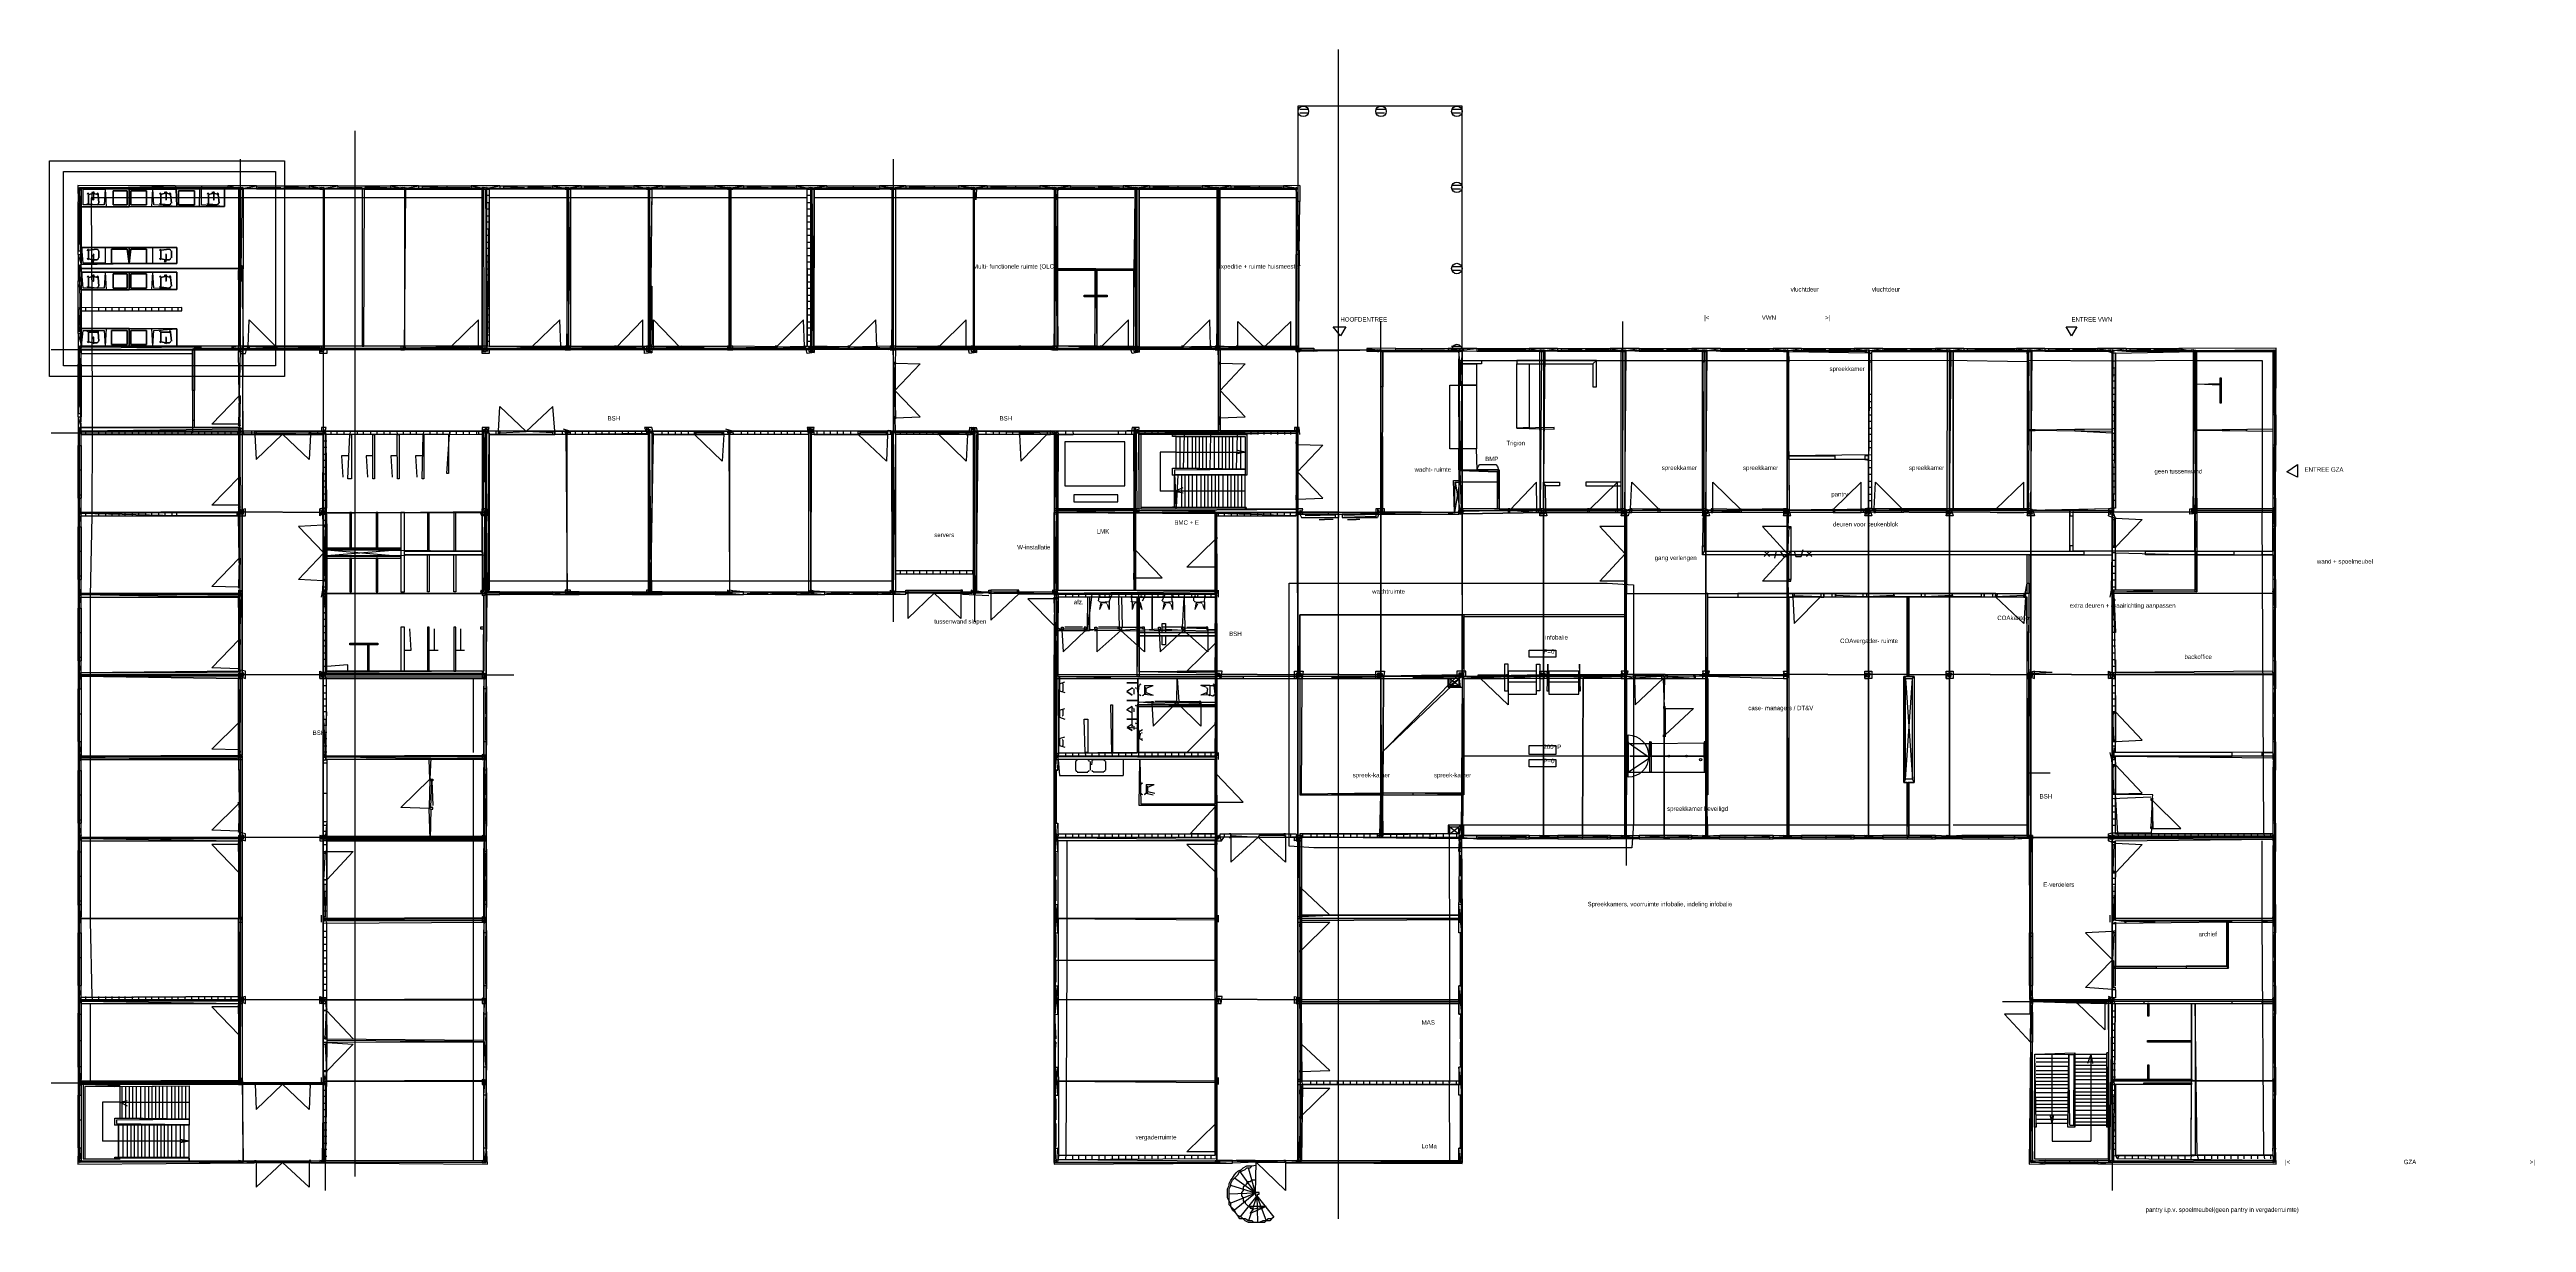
# Model space of a CAD drawing. Header units: metres. Extents: x -641 to 2745, y -1284 to 599.
# Drawn here: x -16 to 1387, y -783 to -119 of the extents above; entities that cross this region are included whole.
import ezdxf

# ---------------------------------------------------------------- set-up
doc = ezdxf.new("R2010")
doc.units = ezdxf.units.M

msp = doc.modelspace()

# ---------------------------------------------------------------- linework, layer by layer
for p, q in [((691, -151), (690.9, -197.5)), ((784, -151), (691, -151)), ((697, -153), (692, -153)), ((741, -153), (735, -153)), ((784, -153), (778, -153)), ((783.9, -289.8), (784, -151)), ((697, -155), (692, -155)), ((740, -155), (735, -155)), ((783, -155), (778, -155)), ((-16, -182), (117, -182)), ((-16, -304), (-16, -182)), ((117, -182), (117, -304)), ((-8, -188), (112, -188)), ((-8, -298), (-8, -188)), ((55.2, -196.2), (0, -196)), ((0, -196), (0.2, -205.2)), ((2, -197.7), (55.2, -196.2)), ((55.2, -196.2), (55.8, -198)), ((55.2, -196.2), (55.8, -198)), ((55.2, -196.2), (55.8, -198)), ((55.2, -196.2), (85, -196.2)), ((70, -196), (70, -198)), ((101.2, -196.2), (85, -196.2)), ((85, -196.2), (91.9, -197.6)), ((85, -196.2), (85, -198)), ((85, -196.2), (85, -198)), ((93.8, -197.4), (101.2, -196.2)), ((101.2, -196.2), (101.2, -198)), ((101.2, -196.2), (101.2, -198)), ((101.2, -196.2), (101.2, -198)), ((101.2, -196.2), (131, -196.2)), ((112, -188), (112, -298)), ((147.2, -196.2), (131, -196.2)), ((131, -196.2), (137.8, -197.4)), ((131, -196.2), (131, -198)), ((131, -196.2), (131, -198)), ((139.8, -197.4), (147.2, -196.2)), ((147.2, -196.2), (147.2, -198)), ((147.2, -196.2), (147.2, -198)), ((147.2, -196.2), (147.2, -198)), ((147.2, -196.2), (177, -196.2)), ((193, -196.2), (177, -196.2)), ((177, -196.2), (183.8, -197.4)), ((177, -196.2), (177, -198)), ((177, -196.2), (177, -198)), ((185.8, -197.4), (193, -196.2)), ((193, -196.2), (193, -198)), ((193, -196.2), (193, -198)), ((193, -196.2), (222.8, -196.2)), ((209, -196), (209, -198)), ((239, -196.2), (222.8, -196.2)), ((222.8, -196.2), (229.8, -197.5)), ((222.8, -196.2), (222.8, -198)), ((222.8, -196.2), (222.8, -198)), ((222.8, -196.2), (222.8, -198)), ((231.7, -197.4), (239, -196.2)), ((239, -196.2), (239, -198)), ((239, -196.2), (239, -198)), ((239, -196.2), (268.8, -196.2)), ((285, -196.2), (268.8, -196.2)), ((268.8, -196.2), (276, -197.5)), ((268.8, -196.2), (268.8, -198)), ((268.8, -196.2), (268.8, -198)), ((268.8, -196.2), (268.8, -198)), ((277.8, -197.3), (285, -196.2)), ((285, -196.2), (285, -198)), ((285, -196.2), (285, -198)), ((285, -196.2), (314.8, -196.2)), ((331, -196.2), (314.8, -196.2)), ((314.8, -196.2), (322, -197.5)), ((314.8, -196.2), (314.8, -198)), ((314.8, -196.2), (314.8, -198)), ((314.8, -196.2), (314.8, -198)), ((323.8, -197.3), (331, -196.2)), ((331, -196.2), (331, -198)), ((331, -196.2), (331, -198)), ((331, -196.2), (360.8, -196.2)), ((377, -196.2), (360.8, -196.2)), ((360.8, -196.2), (368, -197)), ((360.8, -196.2), (360.8, -198)), ((360.8, -196.2), (360.8, -198)), ((360.8, -196.2), (360.8, -198)), ((369.8, -197.3), (377, -196.2)), ((377, -196.2), (377, -198)), ((377, -196.2), (377, -198)), ((377, -196.2), (406.8, -196.2)), ((424.2, -196.2), (406.8, -196.2)), ((406.8, -196.2), (414, -197.5)), ((406.8, -196.2), (406.8, -198)), ((406.8, -196.2), (406.8, -198)), ((406.8, -196.2), (406.8, -198)), ((415.8, -197.2), (424.2, -196.2)), ((424.2, -196.2), (424.2, -198)), ((424.2, -196.2), (424.2, -198)), ((424.2, -196.2), (424.2, -198)), ((424.2, -196.2), (454, -196.2)), ((439, -196), (439, -198)), ((469, -196.2), (454, -196.2)), ((454, -196.2), (460, -197)), ((454, -196.2), (454, -198)), ((454, -196.2), (454, -198)), ((461.8, -197.3), (469, -196.2)), ((469, -196.2), (469, -198)), ((469, -196.2), (469, -198)), ((469, -196.2), (498.8, -196.2)), ((485, -196), (485, -198)), ((515, -196.2), (498.8, -196.2)), ((498.8, -196.2), (506, -197)), ((498.8, -196.2), (498.8, -198)), ((498.8, -196.2), (498.8, -198)), ((498.8, -196.2), (498.8, -198)), ((507.8, -197.2), (515, -196.2)), ((515, -196.2), (515, -198)), ((515, -196.2), (515, -198)), ((515, -196.2), (544.8, -196.2)), ((531, -196), (531, -198)), ((562.2, -196.2), (544.8, -196.2)), ((544.8, -196.2), (552, -197)), ((544.8, -196.2), (544.8, -198)), ((544.8, -196.2), (544.8, -198)), ((544.8, -196.2), (544.8, -198)), ((553.9, -197.2), (562.2, -196.2)), ((562.2, -196.2), (562.2, -198)), ((562.2, -196.2), (562.2, -198)), ((562.2, -196.2), (562.2, -198)), ((562.2, -196.2), (592, -196.2)), ((607, -196.2), (592, -196.2)), ((592, -196.2), (598, -197)), ((592, -196.2), (592, -198)), ((592, -196.2), (592, -198)), ((599.9, -197.2), (607, -196.2)), ((607, -196.2), (607, -198)), ((607, -196.2), (607, -198)), ((607, -196.2), (636.8, -196.2)), ((623, -196), (623, -198)), ((653, -196.2), (636.8, -196.2)), ((636.8, -196.2), (644, -197)), ((636.8, -196.2), (636.8, -198)), ((636.8, -196.2), (636.8, -198)), ((636.8, -196.2), (636.8, -198)), ((645.9, -197.2), (653, -196.2)), ((653, -196.2), (653, -198)), ((653, -196.2), (653, -198)), ((653, -196.2), (682.8, -196.2)), ((669, -196), (669, -198)), ((692, -196), (682.8, -196.2)), ((682.8, -196.2), (690.9, -197.5)), ((682.8, -196.2), (682.8, -198)), ((682.8, -196.2), (682.8, -198)), ((682.8, -196.2), (682.8, -198)), ((692, -196), (692, -205)), ((784, -196), (778, -196)), ((1, -198), (0.2, -205.2)), ((0.2, -205.2), (2, -205.2)), ((0.2, -205.2), (2, -205.2)), ((0.2, -205.2), (2, -205.2)), ((0.2, -235), (0.2, -205.2)), ((1, -219.8), (1, -206)), ((2, -205.2), (2, -197.7)), ((55.8, -198), (2, -197.7)), ((2, -208), (2, -197.7)), ((2, -197.7), (2, -208)), ((2, -197.7), (29, -198)), ((2, -208), (2, -197.7)), ((2, -197.7), (29, -198)), ((29, -198), (2, -197.7)), ((2, -205.2), (2, -235)), ((16, -208), (2, -208)), ((2, -208), (29, -208)), ((29, -208), (2, -208)), ((3, -207), (3, -198)), ((3, -198), (15.5, -198)), ((15, -207), (3, -207)), ((8.8, -200.4), (6, -201)), ((6, -201), (8.8, -200.4)), ((6, -201), (6, -206.5)), ((6, -206.5), (6, -201)), ((6, -206.5), (11, -207)), ((11, -207), (6, -206.5)), ((91.5, -203), (7.5, -203)), ((7.5, -203), (8, -265)), ((11.5, -201), (8.8, -200.4)), ((8.8, -200.4), (11.5, -201)), ((12, -206), (11.5, -201)), ((11.5, -201), (12, -206)), ((15.5, -198), (15, -207)), ((29, -198), (15.5, -198)), ((15.5, -198), (16, -208)), ((20, -207), (20, -199)), ((20, -199), (28, -199)), ((20, -199), (20, -207)), ((28, -199), (20, -199)), ((28, -207), (20, -207)), ((20, -207), (28, -207)), ((28, -199), (28, -207)), ((28, -207), (28, -199)), ((42.5, -198), (29, -198)), ((29, -198), (29, -208)), ((29, -208), (29, -198)), ((29, -198), (55.8, -198)), ((29, -198), (55.8, -198)), ((55.8, -198), (29, -198)), ((29, -208), (29, -198)), ((29, -198), (29, -208)), ((29, -208), (56, -207.8)), ((56, -207.8), (29, -208)), ((30, -207), (30, -199)), ((30, -199), (39, -199)), ((30, -199), (30, -207)), ((39, -199), (30, -199)), ((39, -207), (30, -207)), ((30, -207), (39, -207)), ((39, -199), (39, -207)), ((39, -207), (39, -199)), ((42, -208), (42.5, -198)), ((56, -207.8), (42, -208)), ((43, -207), (42.5, -198)), ((42.5, -198), (55.8, -198)), ((56, -207.8), (43, -207)), ((50, -200.2), (47, -201)), ((47, -201), (50, -200.2)), ((47, -201), (47, -206.5)), ((47, -206.5), (47, -201)), ((47, -206.5), (52, -207)), ((52, -207), (47, -206.5)), ((52.5, -201), (50, -200.2)), ((50, -200.2), (52.5, -201)), ((53, -206), (52.5, -201)), ((52.5, -201), (53, -206)), ((69.2, -197.3), (55.8, -198)), ((55.8, -198), (83, -197.7)), ((55.8, -198), (83, -197.7)), ((83, -197.7), (55.8, -198)), ((85, -198), (55.8, -198)), ((56, -207.8), (55.8, -198)), ((55.8, -198), (56, -207.8)), ((55.8, -198), (56, -207.8)), ((55.8, -198), (56, -207.8)), ((55.8, -198), (56, -207.8)), ((56, -207.8), (55.8, -198)), ((56, -197), (69.2, -197.3)), ((56, -207.8), (83, -207.8)), ((83, -207.8), (56, -207.8)), ((57, -207), (57, -199)), ((57, -199), (66, -199)), ((66, -199), (57, -199)), ((57, -199), (57, -207)), ((66, -207), (57, -207)), ((57, -207), (66, -207)), ((66, -199), (66, -207)), ((66, -207), (66, -199)), ((69, -208), (69.2, -197.3)), ((83, -207.8), (69, -208)), ((69.2, -197.3), (69.2, -197.3)), ((69.2, -197.3), (83, -197.7)), ((70, -198), (83, -197.7)), ((70, -207), (70, -198)), ((83, -207.8), (70, -207)), ((77, -200.3), (74, -201)), ((74, -201), (77, -200.3)), ((74, -201), (74, -206.5)), ((74, -206.5), (74, -201)), ((74, -206.5), (79, -207)), ((79, -207), (74, -206.5)), ((79.5, -201), (77, -200.3)), ((77, -200.3), (79.5, -201)), ((80, -206), (79.5, -201)), ((79.5, -201), (80, -206)), ((83, -197.7), (83, -197.7)), ((83, -207.8), (83, -197.7)), ((83, -197.7), (83, -207.8)), ((83, -197.7), (83, -207.8)), ((83, -197.7), (83, -207.8)), ((91, -198), (85, -198)), ((91, -198), (91.5, -241)), ((91.5, -241), (91.9, -197.6)), ((229, -203), (91.5, -203)), ((101.2, -198), (93.8, -197.4)), ((131, -198), (101.2, -198)), ((102, -197), (115, -197)), ((115, -197), (115, -197)), ((117, -196.5), (117, -198)), ((117, -196.5), (129, -197)), ((129, -197), (129, -197)), ((137, -198), (131, -198)), ((147.2, -198), (139.8, -197.4)), ((177, -198), (147.2, -198)), ((148, -197), (161, -197)), ((161, -197), (161, -197)), ((163, -196.5), (162.3, -198)), ((163, -196.5), (175, -197)), ((175, -197), (175, -197)), ((183, -198), (177, -198)), ((193, -198), (185.8, -197.4)), ((222.8, -198), (193, -198)), ((195, -196.5), (195, -198)), ((195, -196.5), (208.2, -197)), ((208.2, -197), (208.2, -197)), ((208.2, -197), (222, -197)), ((229, -198), (222.8, -198)), ((229, -287.5), (229, -198)), ((229.8, -197.5), (230, -287)), ((233, -198.2), (231, -198.1)), ((231, -198.1), (233, -198.2)), ((231.8, -287), (231, -198.1)), ((233, -201.7), (231, -201.7)), ((233, -201.7), (231, -201.7)), ((233, -201.7), (231, -201.7)), ((233, -205.7), (231, -205.7)), ((233, -205.7), (231, -205.7)), ((233, -205.7), (231, -205.7)), ((233, -209.3), (231, -209.3)), ((233, -209.3), (231, -209.3)), ((233, -209.3), (231, -209.3)), ((239, -198), (231.7, -197.4)), ((233, -198.2), (231.8, -287)), ((278.5, -203), (233, -203)), ((268.8, -198), (239, -198)), ((241, -196.5), (241, -198)), ((241, -196.5), (253, -197)), ((253, -197), (253, -197)), ((255, -196.5), (255, -198)), ((255, -196.5), (268, -197)), ((276, -197.5), (268.8, -198)), ((278.3, -255), (277.8, -197.3)), ((279, -198), (278.3, -255)), ((413, -203), (278.5, -203)), ((285, -198), (279, -198)), ((314.8, -198), (285, -198)), ((287, -196.5), (287, -198)), ((287, -196.5), (299, -197)), ((299, -197), (299, -197)), ((301, -196.5), (301, -198)), ((301, -196.5), (314, -197)), ((322, -197.5), (314.8, -198)), ((324.3, -253), (323.8, -197.3)), ((325, -198), (324.3, -253)), ((331, -198), (325, -198)), ((360.8, -198), (331, -198)), ((333, -196.5), (333, -198)), ((333, -196.5), (345, -197)), ((345, -197), (345, -197)), ((347, -196.5), (347, -198)), ((347, -196.5), (360, -197)), ((368.9, -198), (360.8, -198)), ((368.8, -287), (368.9, -198)), ((369.8, -197.3), (369.8, -287.9)), ((377, -198), (371, -198)), ((406.8, -198), (377, -198)), ((379, -196.5), (379, -198)), ((379, -196.5), (391, -197)), ((391, -197), (391, -197)), ((393, -196.5), (393, -198)), ((393, -196.5), (406, -197)), ((414, -197.5), (406.8, -198)), ((415, -198.1), (413, -198.3)), ((413, -198.3), (415, -198.1)), ((413.3, -287), (413, -198.3)), ((415, -201.7), (413, -201.7)), ((415, -201.7), (413, -201.7)), ((415, -201.7), (413, -201.7)), ((415, -205.7), (413, -205.7)), ((415, -205.7), (413, -205.7)), ((415, -205.7), (413, -205.7)), ((415, -209.3), (413, -209.3)), ((415, -209.3), (413, -209.3)), ((415, -209.3), (413, -209.3)), ((415, -198.1), (414.9, -287.6)), ((416.9, -287.3), (415.8, -197.2)), ((417, -198), (416.9, -287.3)), ((424.2, -198), (417, -198)), ((507, -203), (417, -203)), ((454, -198), (424.2, -198)), ((425, -197), (438.2, -197)), ((438.2, -197), (438.2, -197)), ((438.2, -197), (452, -197)), ((452, -197), (452, -197)), ((460.8, -198), (454, -198)), ((461.8, -288.1), (461.8, -197.3)), ((469, -198), (463, -198)), ((463, -198), (463, -287)), ((498.8, -198), (469, -198)), ((471, -196.5), (471, -198)), ((471, -196.5), (484.2, -197)), ((484.2, -197), (484.2, -197)), ((484.2, -197), (498, -197)), ((506.8, -198), (498.8, -198)), ((598, -203), (507, -203)), ((508.5, -204), (507.8, -197.2)), ((509, -198), (508.5, -204)), ((515, -198), (509, -198)), ((544.8, -198), (515, -198)), ((517, -196.5), (517, -198)), ((517, -196.5), (530.2, -197)), ((530.2, -197), (530.2, -197)), ((530.2, -197), (544, -197)), ((552.8, -198), (544.8, -198)), ((554.5, -204), (553.9, -197.2)), ((555, -198), (554.5, -204)), ((562.2, -198), (555, -198)), ((592, -198), (562.2, -198)), ((563, -197), (576, -197)), ((576, -197), (576, -197)), ((578, -196.5), (578, -198)), ((578, -196.5), (590, -197)), ((590, -197), (590, -197)), ((598.7, -198), (592, -198)), ((598, -287), (598.7, -198)), ((598.7, -198), (598.9, -287.7)), ((600, -287), (599.9, -197.2)), ((607, -198), (601, -198)), ((601, -198), (601, -287.4)), ((646.5, -203), (601, -203)), ((636.8, -198), (607, -198)), ((609, -196.5), (609, -198)), ((609, -196.5), (622.2, -197)), ((622.2, -197), (622.2, -197)), ((622.2, -197), (636, -197)), ((644.8, -198), (636.8, -198)), ((645.9, -197.2), (645.8, -288.1)), ((690, -203), (646.5, -203)), ((653, -198), (647, -198)), ((647, -287), (647, -198)), ((682.8, -198), (653, -198)), ((655, -196.5), (655, -198)), ((655, -196.5), (668.2, -197)), ((668.2, -197), (668.2, -197)), ((668.2, -197), (682, -197)), ((690, -198), (682.8, -198)), ((690.5, -205), (690, -198)), ((690.9, -197.5), (690.5, -205)), ((692, -205), (690.5, -205)), ((690.5, -205), (691.6, -235)), ((691, -219), (691, -206)), ((691.6, -235), (692, -205)), ((783, -198), (778, -198)), ((0, -219), (2, -219)), ((0.5, -233), (1, -219.8)), ((1, -219.8), (1, -219.8)), ((233, -213.3), (231, -213.3)), ((233, -213.3), (231, -213.3)), ((233, -213.3), (231, -213.3)), ((233, -216.7), (231, -216.7)), ((233, -216.7), (231, -216.7)), ((233, -216.7), (231, -216.7)), ((233, -220.7), (231, -220.7)), ((233, -220.7), (231, -220.7)), ((233, -220.7), (231, -220.7)), ((233, -224.3), (231, -224.3)), ((233, -224.3), (231, -224.3)), ((233, -224.3), (231, -224.3)), ((415, -213.3), (413, -213.3)), ((415, -213.3), (413, -213.3)), ((415, -213.3), (413, -213.3)), ((415, -216.7), (413, -216.7)), ((415, -216.7), (413, -216.7)), ((415, -216.7), (413, -216.7)), ((415, -220.7), (413, -220.7)), ((415, -220.7), (413, -220.7)), ((415, -220.7), (413, -220.7)), ((415, -224.3), (413, -224.3)), ((415, -224.3), (413, -224.3)), ((415, -224.3), (413, -224.3)), ((691, -233), (691, -221)), ((0.2, -235), (0.2, -250)), ((0.2, -235), (1.9, -240.6)), ((0.2, -235), (2, -235)), ((0.2, -235), (2, -235)), ((0.5, -233), (2, -233)), ((2.2, -231), (1.9, -240.6)), ((1.9, -240.6), (2.2, -231)), ((1.9, -240.6), (2.2, -231)), ((1.9, -240.6), (2, -235)), ((29, -231), (2.2, -231)), ((2.2, -231), (15.5, -231)), ((2.2, -231), (29, -231)), ((3, -240), (2.2, -231)), ((2.2, -231), (15.5, -231)), ((11, -232), (6, -232.5)), ((6, -232.5), (11, -232)), ((6, -232.5), (6, -237.5)), ((6, -237.5), (6, -232.5)), ((6, -237.5), (8.6, -238)), ((8.6, -238), (6, -237.5)), ((8.6, -238), (11, -238)), ((11, -238), (8.6, -238)), ((12, -237), (12, -233)), ((12, -233), (12, -237)), ((15.5, -231), (15.5, -240)), ((15.5, -231), (15.5, -240)), ((19, -240), (19, -232)), ((19, -232), (28, -232)), ((28, -232), (19, -232)), ((19, -232), (19, -240)), ((28, -232), (29, -240.2)), ((29, -240.2), (28, -232)), ((29, -240.2), (29, -231)), ((29, -231), (29, -240.2)), ((29, -231), (29, -240.2)), ((56, -231), (29, -231)), ((29, -240.2), (29, -231)), ((29, -231), (56, -231)), ((29, -240.2), (30, -232)), ((30, -232), (29, -240.2)), ((30, -232), (39, -232)), ((39, -232), (30, -232)), ((39, -232), (39, -240)), ((39, -240), (39, -232)), ((42.5, -240), (42.5, -231)), ((42.5, -231), (56, -231)), ((42.5, -231), (56, -231)), ((42.5, -240), (42.5, -231)), ((52, -232), (47, -232.5)), ((47, -232.5), (52, -232)), ((47, -232.5), (47, -237.5)), ((47, -237.5), (47, -232.5)), ((47, -237.5), (49.9, -238)), ((49.9, -238), (47, -237.5)), ((49.9, -238), (52, -238)), ((52, -238), (49.9, -238)), ((53, -237), (53, -233)), ((53, -233), (53, -237)), ((56, -231), (56, -240.2)), ((56, -240.2), (56, -231)), ((56, -231), (56, -240.2)), ((56, -231), (56, -240.2)), ((233, -228.3), (231, -228.3)), ((233, -228.3), (231, -228.3)), ((233, -228.3), (231, -228.3)), ((233, -231.7), (231, -231.7)), ((233, -231.7), (231, -231.7)), ((233, -231.7), (231, -231.7)), ((233, -235.7), (231, -235.7)), ((233, -235.7), (231, -235.7)), ((233, -235.7), (231, -235.7)), ((415, -228.3), (413, -228.3)), ((415, -228.3), (413, -228.3)), ((415, -228.3), (413, -228.3)), ((415, -231.7), (413, -231.7)), ((415, -231.7), (413, -231.7)), ((415, -231.7), (413, -231.7)), ((415, -235.7), (413, -235.7)), ((415, -235.7), (413, -235.7)), ((415, -235.7), (413, -235.7)), ((690, -287.3), (690, -235)), ((691.6, -235), (690, -235)), ((691.6, -235), (691, -287)), ((691.4, -288.1), (691.6, -235)), ((1, -244), (0.2, -250)), ((0.2, -250), (2, -250)), ((0.2, -250), (2, -250)), ((0.2, -279.8), (0.2, -250)), ((1.8, -265.2), (1, -252)), ((1, -252), (1, -252)), ((29, -240.2), (1.9, -240.6)), ((29, -240.2), (1.9, -240.6)), ((1.9, -240.6), (29, -240.2)), ((2, -250), (1.9, -243)), ((2, -255), (2.2, -245)), ((2.2, -245), (2, -255)), ((2, -255), (2.2, -245)), ((2, -250), (2, -279.8)), ((2.2, -245), (29, -245)), ((3, -254), (2.2, -245)), ((2.2, -245), (15.5, -245)), ((2.2, -245), (29, -245)), ((29, -245), (2.2, -245)), ((15.5, -240), (3, -240)), ((8.8, -247.4), (6, -248)), ((6, -248), (8.8, -247.4)), ((6, -248), (6, -253.5)), ((6, -253.5), (6, -248)), ((11.5, -248), (8.8, -247.4)), ((8.8, -247.4), (11.5, -248)), ((12, -253), (11.5, -248)), ((11.5, -248), (12, -253)), ((15.5, -245), (15, -254)), ((15.5, -240), (29, -240.2)), ((29, -245), (15.5, -245)), ((15.5, -245), (16, -255)), ((29, -240.2), (19, -240)), ((19, -240), (29, -240.2)), ((20, -254), (20, -246)), ((20, -246), (28, -246)), ((20, -246), (20, -254)), ((28, -246), (20, -246)), ((28, -246), (28, -254)), ((28, -254), (28, -246)), ((29, -240.2), (42.5, -240)), ((39, -240), (29, -240.2)), ((29, -240.2), (39, -240)), ((56, -240.2), (29, -240.2)), ((56, -240.2), (29, -240.2)), ((29, -240.2), (56, -240.2)), ((42.5, -245), (29, -245)), ((29, -245), (29, -255)), ((29, -255), (29, -245)), ((29, -245), (56, -245)), ((29, -245), (56, -245)), ((56, -245), (29, -245)), ((29, -255), (29, -245)), ((29, -245), (29, -255)), ((30, -254), (30, -246)), ((30, -246), (39, -246)), ((30, -246), (30, -254)), ((39, -246), (30, -246)), ((39, -246), (39, -254)), ((39, -254), (39, -246)), ((42, -255), (42.5, -245)), ((56, -240.2), (42.5, -240)), ((43, -254), (42.5, -245)), ((42.5, -245), (56, -245)), ((50, -247.2), (47, -248)), ((47, -248), (50, -247.2)), ((47, -248), (47, -253.5)), ((47, -253.5), (47, -248)), ((52.5, -248), (50, -247.2)), ((50, -247.2), (52.5, -248)), ((53, -253), (52.5, -248)), ((52.5, -248), (53, -253)), ((56, -254.8), (56, -245)), ((56, -245), (56, -254.8)), ((56, -245), (56, -254.8)), ((56, -245), (56, -254.8)), ((91.7, -287), (91, -244)), ((92.4, -242.9), (91.7, -287)), ((93, -244.2), (93, -241.4)), ((233, -239.3), (231, -239.3)), ((233, -239.3), (231, -239.3)), ((233, -239.3), (231, -239.3)), ((233, -243.3), (231, -243.3)), ((233, -243.3), (231, -243.3)), ((233, -243.3), (231, -243.3)), ((233, -246.7), (231, -246.7)), ((233, -246.7), (231, -246.7)), ((233, -246.7), (231, -246.7)), ((233, -250.7), (231, -250.7)), ((233, -250.7), (231, -250.7)), ((233, -250.7), (231, -250.7)), ((415, -239.3), (413, -239.3)), ((415, -239.3), (413, -239.3)), ((415, -239.3), (413, -239.3)), ((415, -243.3), (413, -243.3)), ((415, -243.3), (413, -243.3)), ((415, -243.3), (413, -243.3)), ((415, -246.7), (413, -246.7)), ((415, -246.7), (413, -246.7)), ((415, -246.7), (413, -246.7)), ((415, -250.7), (413, -250.7)), ((415, -250.7), (413, -250.7)), ((415, -250.7), (413, -250.7)), ((784, -242), (778, -242)), ((783, -244), (778, -244)), ((0, -265), (1.8, -265.2)), ((0.5, -266), (1.8, -265.2)), ((1, -279), (0.5, -266)), ((59, -265), (1.8, -265.2)), ((1.8, -265.2), (2, -267)), ((16, -255), (2, -255)), ((2, -255), (29, -255)), ((29, -255), (2, -255)), ((15, -254), (3, -254)), ((4.3, -265), (4.3, -267)), ((4.3, -265), (4.3, -267)), ((4.3, -265), (4.3, -267)), ((6, -253.5), (11, -254)), ((11, -254), (6, -253.5)), ((8, -265), (8, -267)), ((8, -265), (8, -267)), ((8, -265), (8, -267)), ((11.7, -265), (11.7, -267)), ((11.7, -265), (11.7, -267)), ((11.7, -265), (11.7, -267)), ((15.7, -265), (15.7, -267)), ((15.7, -265), (15.7, -267)), ((15.7, -265), (15.7, -267)), ((19.3, -265), (19.3, -267)), ((19.3, -265), (19.3, -267)), ((19.3, -265), (19.3, -267)), ((28, -254), (20, -254)), ((20, -254), (28, -254)), ((23.3, -265), (23.3, -267)), ((23.3, -265), (23.3, -267)), ((23.3, -265), (23.3, -267)), ((26.7, -265), (26.7, -267)), ((26.7, -265), (26.7, -267)), ((26.7, -265), (26.7, -267)), ((29, -255), (56, -254.8)), ((56, -254.8), (29, -255)), ((39, -254), (30, -254)), ((30, -254), (39, -254)), ((30.7, -265), (30.7, -267)), ((30.7, -265), (30.7, -267)), ((30.7, -265), (30.7, -267)), ((34.3, -265), (34.3, -267)), ((34.3, -265), (34.3, -267)), ((34.3, -265), (34.3, -267)), ((38.3, -265), (38.3, -267)), ((38.3, -265), (38.3, -267)), ((38.3, -265), (38.3, -267)), ((41.7, -265), (41.7, -267)), ((41.7, -265), (41.7, -267)), ((41.7, -265), (41.7, -267)), ((56, -254.8), (42, -255)), ((56, -254.8), (43, -254)), ((45.7, -265), (45.7, -267)), ((45.7, -265), (45.7, -267)), ((45.7, -265), (45.7, -267)), ((47, -253.5), (52, -254)), ((52, -254), (47, -253.5)), ((49.3, -265), (49.3, -267)), ((49.3, -265), (49.3, -267)), ((49.3, -265), (49.3, -267)), ((53.3, -265), (53.3, -267)), ((53.3, -265), (53.3, -267)), ((53.3, -265), (53.3, -267)), ((56.7, -265), (56.7, -267)), ((56.7, -265), (56.7, -267)), ((56.7, -265), (56.7, -267)), ((59, -267), (59, -265)), ((233, -254.3), (231, -254.3)), ((233, -254.3), (231, -254.3)), ((233, -254.3), (231, -254.3)), ((233, -258.3), (231, -258.3)), ((233, -258.3), (231, -258.3)), ((233, -258.3), (231, -258.3)), ((233, -261.7), (231, -261.7)), ((233, -261.7), (231, -261.7)), ((233, -261.7), (231, -261.7)), ((233, -265.7), (231, -265.7)), ((233, -265.7), (231, -265.7)), ((233, -265.7), (231, -265.7)), ((415, -254.3), (413, -254.3)), ((415, -254.3), (413, -254.3)), ((415, -254.3), (413, -254.3)), ((415, -258.3), (413, -258.3)), ((415, -258.3), (413, -258.3)), ((415, -258.3), (413, -258.3)), ((415, -261.7), (413, -261.7)), ((415, -261.7), (413, -261.7)), ((415, -261.7), (413, -261.7)), ((415, -265.7), (413, -265.7)), ((415, -265.7), (413, -265.7)), ((415, -265.7), (413, -265.7)), ((0.2, -279.8), (0.2, -297.2)), ((0.2, -279.8), (2.1, -287)), ((0.2, -279.8), (2, -279.8)), ((0.2, -279.8), (2, -279.8)), ((0.2, -279.8), (2, -279.8)), ((2, -267), (59, -267)), ((29, -277), (2, -277)), ((2, -277), (2.1, -287)), ((2.1, -287), (2, -277)), ((2, -277), (16, -277)), ((2.1, -287), (2, -277)), ((2, -277), (29, -277)), ((2.1, -287), (2, -279.8)), ((2.1, -287), (3, -278)), ((3, -278), (15, -278)), ((11.5, -279), (6, -279)), ((6, -279), (6, -284.5)), ((6, -284.5), (6, -279)), ((6, -279), (11.5, -279)), ((8, -267), (8.1, -335)), ((12, -284), (11.5, -279)), ((11.5, -279), (12, -284)), ((15, -278), (15.5, -287)), ((16, -277), (15.5, -287)), ((19, -286), (19, -278)), ((19, -278), (28, -278)), ((28, -278), (19, -278)), ((19, -278), (19, -286)), ((28, -278), (28, -286)), ((28, -286), (28, -278)), ((29, -287), (29, -277)), ((29, -277), (29, -287)), ((29, -277), (29, -287)), ((56, -277.2), (29, -277)), ((29, -287), (29, -277)), ((29, -277), (56, -277.2)), ((30, -286), (30, -278)), ((30, -278), (39, -278)), ((39, -278), (30, -278)), ((30, -278), (30, -286)), ((39, -278), (39, -286)), ((39, -286), (39, -278)), ((42.5, -287), (42, -277)), ((42, -277), (56, -277.2)), ((42.5, -287), (43, -278)), ((43, -278), (56, -277.2)), ((52.5, -279), (47, -279)), ((47, -279), (47, -284.5)), ((47, -279), (52.5, -279)), ((47, -284.5), (47, -279)), ((53, -284), (52.5, -279)), ((52.5, -279), (53, -284)), ((56, -277.2), (56, -287)), ((56, -287), (56, -277.2)), ((56, -277.2), (56, -287)), ((56, -277.2), (56, -287)), ((233, -269.3), (231, -269.3)), ((233, -269.3), (231, -269.3)), ((233, -269.3), (231, -269.3)), ((233, -273.3), (231, -273.3)), ((233, -273.3), (231, -273.3)), ((233, -273.3), (231, -273.3)), ((233, -276.7), (231, -276.7)), ((233, -276.7), (231, -276.7)), ((233, -276.7), (231, -276.7)), ((415, -269.3), (413, -269.3)), ((415, -269.3), (413, -269.3)), ((415, -269.3), (413, -269.3)), ((415, -273.3), (413, -273.3)), ((415, -273.3), (413, -273.3)), ((415, -273.3), (413, -273.3)), ((415, -276.7), (413, -276.7)), ((415, -276.7), (413, -276.7)), ((415, -276.7), (413, -276.7)), ((1, -290), (0.2, -297.2)), ((2, -297.2), (1.9, -289.1)), ((29, -287), (2.1, -287)), ((15.5, -287), (2.1, -287)), ((29, -287), (2.1, -287)), ((2.1, -287), (29, -287)), ((6, -284.5), (8.5, -285)), ((8.5, -285), (6, -284.5)), ((8.5, -285), (11, -285)), ((11, -285), (8.5, -285)), ((15.5, -287), (29, -287)), ((28, -286), (19, -286)), ((19, -286), (28, -286)), ((29, -287), (42.5, -287)), ((56, -287), (29, -287)), ((56, -287), (29, -287)), ((29, -287), (56, -287)), ((39, -286), (30, -286)), ((30, -286), (39, -286)), ((56, -287), (42.5, -287)), ((47, -284.5), (49.9, -285)), ((49.9, -285), (47, -284.5)), ((49.9, -285), (52, -285)), ((52, -285), (49.9, -285)), ((91.4, -315), (91, -290)), ((92, -288.9), (91.4, -315)), ((92, -291), (95, -291)), ((93.6, -287), (96.5, -287.2)), ((95.7, -288), (93.7, -289)), ((95, -291), (95.7, -288)), ((112.3, -287.3), (96.5, -287.2)), ((137, -287.7), (112.3, -287.3)), ((113, -288), (137, -287.7)), ((137, -291), (137, -287.7)), ((141, -291), (137, -291)), ((183, -287), (139.6, -287)), ((139.7, -289), (183.8, -288)), ((141, -288), (141, -291)), ((187, -289), (183, -289)), ((185.9, -288), (211, -287.4)), ((211, -287.4), (185.9, -288)), ((212, -288), (227, -287.5)), ((227, -287.5), (229, -287.5)), ((229, -287.5), (227, -287.5)), ((229, -291), (229, -287.5)), ((233, -291), (229, -291)), ((233, -280.7), (231, -280.7)), ((233, -280.7), (231, -280.7)), ((233, -280.7), (231, -280.7)), ((233, -284.3), (231, -284.3)), ((233, -284.3), (231, -284.3)), ((233, -284.3), (231, -284.3)), ((231.7, -289), (257, -287.4)), ((257, -287.4), (231.8, -287)), ((231.8, -287), (231.8, -287)), ((233, -288), (233, -291)), ((258, -288), (273.5, -287.2)), ((273.5, -287.2), (276, -287.8)), ((276, -287.8), (274, -288)), ((279, -289), (275, -289)), ((304.9, -287.6), (277.8, -288)), ((279, -287), (304.9, -287.6)), ((304.9, -287.6), (320.8, -287.8)), ((321, -291), (320.8, -287.8)), ((325, -290.7), (321, -291)), ((325.3, -288), (325, -290.7)), ((341.1, -287.6), (325.3, -288)), ((368.8, -287), (341.1, -287.6)), ((341.1, -287.6), (368, -288)), ((371, -289), (367, -289)), ((369.8, -287.9), (395, -288)), ((395.7, -287.3), (371, -287)), ((395.7, -287.3), (411.5, -287.2)), ((413.3, -287), (411.5, -287.2)), ((412.3, -288), (414.9, -287.6)), ((413, -291), (412.3, -288)), ((415, -280.7), (413, -280.7)), ((415, -280.7), (413, -280.7)), ((415, -280.7), (413, -280.7)), ((415, -284.3), (413, -284.3)), ((415, -284.3), (413, -284.3)), ((415, -284.3), (413, -284.3)), ((417, -290.5), (413, -291)), ((414.9, -287.6), (413.3, -287)), ((436.7, -287.3), (416.9, -287.3)), ((416.9, -287.3), (436, -288)), ((416.9, -287.3), (417, -290.5)), ((436.7, -287.3), (452.5, -287.2)), ((460.7, -287), (452.5, -287.2)), ((453, -288), (460, -288)), ((461.8, -288.1), (459, -289)), ((487, -288), (461.8, -288.1)), ((462, -296), (461.8, -288.1)), ((463, -289), (462.8, -296.5)), ((463, -287), (487.7, -287.3)), ((487.7, -287.3), (504, -287.7)), ((504, -287.7), (506.7, -287.9)), ((506.7, -287.9), (504, -287.7)), ((505, -291), (504, -287.7)), ((509, -290.5), (505, -291)), ((533.6, -287.4), (509, -287.4)), ((509, -287.4), (533, -288)), ((509, -287.4), (509, -290.5)), ((533.6, -287.4), (549.8, -287.6)), ((549.8, -287.6), (552.7, -287)), ((552, -288), (549.8, -287.6)), ((555, -289), (551, -289)), ((553.9, -288), (579.3, -287.7)), ((579.3, -287.7), (555, -287)), ((579.3, -287.7), (596, -287.7)), ((596, -287.7), (598, -287)), ((598.9, -287.7), (596, -287.7)), ((597, -291), (596, -287.7)), ((601, -290.4), (597, -291)), ((601, -287.4), (625.6, -287.3)), ((601, -287.4), (625.6, -287.3)), ((601, -287.4), (601, -290.4)), ((601, -287.4), (625, -288)), ((601, -287.4), (625, -288)), ((625.6, -287.3), (641.5, -287.2)), ((641.5, -287.2), (644.7, -287)), ((644, -288), (642, -288)), ((645.8, -288.1), (643, -289)), ((645.8, -288.1), (656.1, -287.6)), ((646, -296), (645.8, -288.1)), ((647, -289), (646.8, -296.5)), ((656.1, -287.6), (647, -287)), ((656.1, -287.6), (687.8, -287.6)), ((671.9, -287.4), (687.8, -287.6)), ((687.8, -287.6), (690, -287.3)), ((690, -287.3), (687.8, -287.6)), ((691.4, -288.1), (700, -288)), ((700, -289.7), (692, -290)), ((693, -289), (700, -289.7)), ((700, -288), (700, -289.7)), ((746.2, -288), (730, -288.3)), ((730, -288.3), (736, -289)), ((730, -288.3), (730, -290)), ((736.8, -290), (730, -290)), ((738.1, -289.2), (746.2, -289.8)), ((746.2, -289.8), (739, -290)), ((746.2, -288), (746.2, -289.8)), ((746.2, -288), (746.2, -289.8)), ((746.2, -288), (746.2, -289.8)), ((746.2, -288), (776, -288.2)), ((776, -290), (746.2, -289.8)), ((747, -289), (760.2, -289)), ((760.2, -289), (760.2, -289)), ((760.2, -289), (774, -289)), ((761, -288), (761, -290)), ((774, -289), (774, -289)), ((792.2, -288.2), (776, -288.2)), ((776, -288.2), (782.8, -289)), ((776, -288.2), (776, -290)), ((776, -288.2), (776, -290)), ((782, -290), (776, -290)), ((778, -287), (783, -287)), ((783.9, -289.8), (778, -289)), ((782.7, -295.2), (782, -290)), ((783.9, -289.8), (782.5, -309)), ((792.2, -290), (783.9, -289.8)), ((785, -289), (792.2, -288.2)), ((792.2, -288.2), (792.2, -290)), ((792.2, -288.2), (792.2, -290)), ((792.2, -288.2), (792.2, -290)), ((792.2, -288.2), (822, -288.2)), ((822, -290), (792.2, -290)), ((793, -289), (806.2, -289)), ((806.2, -289), (806.2, -289)), ((806.2, -289), (820, -289)), ((807, -288), (807, -290)), ((820, -289), (820, -289)), ((838, -288.2), (822, -288.2)), ((822, -288.2), (828.9, -289.5)), ((822, -288.2), (822, -290)), ((822, -288.2), (822, -290)), ((828, -290), (822, -290)), ((828.2, -379.4), (828, -290)), ((828.9, -289.5), (828.2, -379.4)), ((830.9, -289.4), (838, -288.2)), ((838, -290), (830.9, -289.4)), ((838, -288.2), (838, -290)), ((838, -288.2), (838, -290)), ((838, -288.2), (867.8, -288.2)), ((867.8, -290), (838, -290)), ((840, -288.5), (840, -290)), ((840, -288.5), (852, -289)), ((852, -289), (852, -289)), ((854, -288.5), (854, -290)), ((854, -288.5), (867, -289)), ((884.2, -288.2), (867.8, -288.2)), ((867.8, -288.2), (874.9, -289.6)), ((867.8, -288.2), (867.8, -290)), ((867.8, -288.2), (867.8, -290)), ((867.8, -288.2), (867.8, -290)), ((874, -290), (867.8, -290)), ((874, -379), (874, -290)), ((874.9, -289.6), (874.8, -379.8)), ((876.8, -289.4), (884.2, -288.2)), ((884.2, -290), (876.8, -289.4)), ((884.2, -288.2), (884.2, -290)), ((884.2, -288.2), (884.2, -290)), ((884.2, -288.2), (884.2, -290)), ((884.2, -288.2), (914, -288.2)), ((914, -290), (884.2, -290)), ((885, -289), (898, -289)), ((898, -289), (898, -289)), ((900, -288.5), (900, -290)), ((900, -288.5), (912, -289)), ((912, -289), (912, -289)), ((930.2, -288.2), (914, -288.2)), ((914, -288.2), (920.9, -289.5)), ((914, -288.2), (914, -290)), ((914, -288.2), (914, -290)), ((920, -290), (914, -290)), ((922.8, -289.4), (930.2, -288.2)), ((930.2, -290), (922.8, -289.4)), ((930.2, -288.2), (930.2, -290)), ((930.2, -288.2), (930.2, -290)), ((930.2, -288.2), (930.2, -290)), ((930.2, -288.2), (960, -288.2)), ((960, -290), (930.2, -290)), ((931, -289), (944, -289)), ((944, -289), (944, -289)), ((946, -288.5), (946, -290)), ((946, -288.5), (958, -289)), ((958, -289), (958, -289)), ((976.2, -288.2), (960, -288.2)), ((960, -288.2), (966.9, -289.4)), ((960, -288.2), (960, -290)), ((960, -288.2), (960, -290)), ((966, -290), (960, -290)), ((968.3, -295.3), (968, -290)), ((968.8, -289.4), (976.2, -288.2)), ((968.8, -289.4), (969, -296)), ((976.2, -290), (968.8, -289.4)), ((976.2, -288.2), (976.2, -290)), ((976.2, -288.2), (976.2, -290)), ((976.2, -288.2), (976.2, -290)), ((976.2, -288.2), (1006, -288.2)), ((1006, -290), (976.2, -290)), ((977, -289), (990, -289)), ((990, -289), (990, -289)), ((992, -288.5), (992, -290)), ((992, -288.5), (1004, -289)), ((1004, -289), (1004, -289)), ((1022.2, -288.2), (1006, -288.2)), ((1006, -288.2), (1012.8, -289.4)), ((1006, -288.2), (1006, -290)), ((1006, -288.2), (1006, -290)), ((1012, -290), (1006, -290)), ((1014, -290.6), (1016, -291)), ((1014, -290.6), (1016, -291)), ((1014, -290.6), (1016, -291)), ((1016, -291), (1014, -290.6)), ((1014, -290.6), (1014, -295.8)), ((1014.8, -289.4), (1022.2, -288.2)), ((1022.2, -290), (1014.8, -289.4)), ((1016, -295.8), (1016, -291)), ((1022.2, -288.2), (1022.2, -290)), ((1022.2, -288.2), (1022.2, -290)), ((1022.2, -288.2), (1022.2, -290)), ((1022.2, -288.2), (1052, -288.2)), ((1052, -290), (1022.2, -290)), ((1023, -289), (1036, -289)), ((1036, -289), (1036, -289)), ((1038, -288.5), (1038, -290)), ((1038, -288.5), (1050, -289)), ((1050, -289), (1050, -289)), ((1068, -288.2), (1052, -288.2)), ((1052, -288.2), (1058.8, -289.5)), ((1052, -288.2), (1052, -290)), ((1052, -288.2), (1052, -290)), ((1058, -290), (1052, -290)), ((1058.7, -379.9), (1058.8, -289.5)), ((1060, -290), (1060, -379)), ((1060.8, -289.4), (1068, -288.2)), ((1068, -290), (1060.8, -289.4)), ((1068, -288.2), (1068, -290)), ((1068, -288.2), (1068, -290)), ((1068, -288.2), (1097.8, -288.2)), ((1097.8, -290), (1068, -290)), ((1070, -288.5), (1070, -290)), ((1070, -288.5), (1083.2, -289)), ((1083.2, -289), (1083.2, -289)), ((1083.2, -289), (1097, -289)), ((1084, -288), (1084, -290)), ((1114, -288.2), (1097.8, -288.2)), ((1097.8, -288.2), (1104.9, -289.6)), ((1097.8, -288.2), (1097.8, -290)), ((1097.8, -288.2), (1097.8, -290)), ((1097.8, -288.2), (1097.8, -290)), ((1104, -290), (1097.8, -290)), ((1104.3, -295.7), (1104, -290)), ((1104.9, -289.6), (1104.3, -295.7)), ((1106.8, -289.4), (1114, -288.2)), ((1114, -290), (1106.8, -289.4)), ((1114, -288.2), (1114, -290)), ((1114, -288.2), (1114, -290)), ((1114, -288.2), (1143.8, -288.2)), ((1143.8, -290), (1114, -290)), ((1116, -288.5), (1116, -290)), ((1116, -288.5), (1128, -289)), ((1128, -289), (1128, -289)), ((1130, -288.5), (1130, -290)), ((1130, -288.5), (1143, -289)), ((1160, -288.2), (1143.8, -288.2)), ((1143.8, -288.2), (1150.7, -289.3)), ((1143.8, -288.2), (1143.8, -290)), ((1143.8, -288.2), (1143.8, -290)), ((1143.8, -288.2), (1143.8, -290)), ((1150, -290), (1143.8, -290)), ((1154, -290.8), (1152, -290.6)), ((1154, -290.8), (1152, -290.6)), ((1154, -290.8), (1152, -290.6)), ((1152, -290.6), (1154, -290.8)), ((1152, -333.7), (1152, -290.6)), ((1152.7, -289.4), (1160, -288.2)), ((1160, -290), (1152.7, -289.4)), ((1154, -290.8), (1154, -333.6)), ((1160, -288.2), (1160, -290)), ((1160, -288.2), (1160, -290)), ((1160, -288.2), (1189.8, -288.2)), ((1189.8, -290), (1160, -290)), ((1162, -288.5), (1162, -290)), ((1162, -288.5), (1174, -289)), ((1174, -289), (1174, -289)), ((1176, -288.5), (1176, -290)), ((1176, -288.5), (1189, -289)), ((1245, -288), (1189.8, -288.2)), ((1189.8, -288.2), (1197, -289.5)), ((1189.8, -288.2), (1189.8, -290)), ((1189.8, -288.2), (1189.8, -290)), ((1189.8, -288.2), (1189.8, -290)), ((1197, -289.5), (1189.8, -290)), ((1198.8, -289.3), (1243.4, -289.3)), ((1243.4, -289.3), (1200, -290)), ((1243.2, -296), (1243.4, -289.3)), ((1244, -290), (1243.2, -296)), ((1245, -296), (1245, -288)), ((117, -304), (-16, -304)), ((112, -298), (-8, -298)), ((0.2, -297.2), (2, -297.2)), ((0.2, -297.2), (2, -297.2)), ((0.2, -297.2), (2, -297.2)), ((0.2, -327), (0.2, -297.2)), ((1, -311.8), (1, -298)), ((2, -297.2), (2, -327)), ((462.8, -296.5), (462.8, -327.5)), ((646.8, -296.5), (646.8, -327.5)), ((968.3, -295.3), (782.7, -295.2)), ((1058.5, -295), (968.3, -295.3)), ((1014, -295.8), (1016, -295.8)), ((1014, -295.8), (1016, -295.8)), ((1014, -295.8), (1016, -295.8)), ((1104.3, -295.7), (1058.5, -295)), ((1152, -295.5), (1105, -295)), ((1154, -295.5), (1152, -295.5)), ((1154, -295.5), (1152, -295.5)), ((1154, -295.5), (1152, -295.5)), ((1154, -299.3), (1152, -299.3)), ((1154, -299.3), (1152, -299.3)), ((1154, -299.3), (1152, -299.3)), ((1154, -303.3), (1152, -303.3)), ((1154, -303.3), (1152, -303.3)), ((1154, -303.3), (1152, -303.3)), ((1154, -306.7), (1152, -306.7)), ((1154, -306.7), (1152, -306.7)), ((1154, -306.7), (1152, -306.7)), ((1199, -295), (1154, -295.5)), ((1243.2, -296), (1243, -325.8)), ((1245, -296), (1243.2, -296)), ((1245, -296), (1243.2, -296)), ((1244, -311.8), (1244, -298)), ((1244, -298), (1244, -298)), ((1244.8, -325.8), (1245, -296)), ((0, -311), (2, -311)), ((0.5, -325), (1, -311.8)), ((1, -311.8), (1, -311.8)), ((92, -316), (91.5, -331)), ((968, -379), (968.5, -313)), ((968.5, -313), (969.1, -379.7)), ((1014, -314), (1016, -314)), ((1014, -314), (1016, -314)), ((1014, -314), (1016, -314)), ((1014, -314), (1014, -378.7)), ((1014, -318.3), (1016, -318.3)), ((1014, -318.3), (1016, -318.3)), ((1014, -318.3), (1016, -318.3)), ((1014, -321.7), (1016, -321.7)), ((1014, -321.7), (1016, -321.7)), ((1014, -321.7), (1016, -321.7)), ((1016, -378.6), (1016, -314)), ((1154, -310.7), (1152, -310.7)), ((1154, -310.7), (1152, -310.7)), ((1154, -310.7), (1152, -310.7)), ((1154, -314.3), (1152, -314.3)), ((1154, -314.3), (1152, -314.3)), ((1154, -314.3), (1152, -314.3)), ((1154, -318.3), (1152, -318.3)), ((1154, -318.3), (1152, -318.3)), ((1154, -318.3), (1152, -318.3)), ((1154, -321.7), (1152, -321.7)), ((1154, -321.7), (1152, -321.7)), ((1154, -321.7), (1152, -321.7)), ((1245, -311), (1243, -311)), ((1244, -325), (1244, -311.8)), ((1244, -311.8), (1244, -311.8)), ((0.2, -327), (0.2, -343.2)), ((0.2, -327), (1.8, -333)), ((0.2, -327), (2, -327)), ((0.2, -327), (2, -327)), ((1, -336), (0.2, -343.2)), ((0.5, -325), (2, -325)), ((1.8, -333), (2, -327)), ((2, -343.2), (2, -335)), ((90.7, -335), (2, -335)), ((2, -335), (2, -337)), ((4.3, -335), (4.3, -337)), ((4.3, -335), (4.3, -337)), ((4.3, -335), (4.3, -337)), ((4.3, -335), (4.3, -337)), ((4.3, -335), (4.3, -337)), ((4.3, -335), (4.3, -337)), ((8.1, -335), (8.1, -337)), ((8.1, -335), (8.1, -337)), ((8.1, -335), (8.1, -337)), ((8.1, -335), (8.1, -337)), ((8.1, -335), (8.1, -337)), ((8.1, -335), (8.1, -337)), ((11.7, -335), (11.7, -337)), ((11.7, -335), (11.7, -337)), ((11.7, -335), (11.7, -337)), ((11.7, -335), (11.7, -337)), ((11.7, -335), (11.7, -337)), ((11.7, -335), (11.7, -337)), ((15.7, -335), (15.7, -337)), ((15.7, -335), (15.7, -337)), ((15.7, -335), (15.7, -337)), ((15.7, -335), (15.7, -337)), ((15.7, -335), (15.7, -337)), ((15.7, -335), (15.7, -337)), ((19.3, -335), (19.3, -337)), ((19.3, -335), (19.3, -337)), ((19.3, -335), (19.3, -337)), ((19.3, -335), (19.3, -337)), ((19.3, -335), (19.3, -337)), ((19.3, -335), (19.3, -337)), ((23.3, -335), (23.3, -337)), ((23.3, -335), (23.3, -337)), ((23.3, -335), (23.3, -337)), ((23.3, -335), (23.3, -337)), ((23.3, -335), (23.3, -337)), ((23.3, -335), (23.3, -337)), ((26.7, -335), (26.7, -337)), ((26.7, -335), (26.7, -337)), ((26.7, -335), (26.7, -337)), ((26.7, -335), (26.7, -337)), ((26.7, -335), (26.7, -337)), ((26.7, -335), (26.7, -337)), ((30.7, -335), (30.7, -337)), ((30.7, -335), (30.7, -337)), ((30.7, -335), (30.7, -337)), ((30.7, -335), (30.7, -337)), ((30.7, -335), (30.7, -337)), ((30.7, -335), (30.7, -337)), ((34.3, -335), (34.3, -337)), ((34.3, -335), (34.3, -337)), ((34.3, -335), (34.3, -337)), ((34.3, -335), (34.3, -337)), ((34.3, -335), (34.3, -337)), ((34.3, -335), (34.3, -337)), ((38.3, -335), (38.3, -337)), ((38.3, -335), (38.3, -337)), ((38.3, -335), (38.3, -337)), ((38.3, -335), (38.3, -337)), ((38.3, -335), (38.3, -337)), ((38.3, -335), (38.3, -337)), ((41.7, -335), (41.7, -337)), ((41.7, -335), (41.7, -337)), ((41.7, -335), (41.7, -337)), ((41.7, -335), (41.7, -337)), ((41.7, -335), (41.7, -337)), ((41.7, -335), (41.7, -337)), ((45.7, -335), (45.7, -337)), ((45.7, -335), (45.7, -337)), ((45.7, -335), (45.7, -337)), ((45.7, -335), (45.7, -337)), ((45.7, -335), (45.7, -337)), ((45.7, -335), (45.7, -337)), ((49.3, -335), (49.3, -337)), ((49.3, -335), (49.3, -337)), ((49.3, -335), (49.3, -337)), ((49.3, -335), (49.3, -337)), ((49.3, -335), (49.3, -337)), ((49.3, -335), (49.3, -337)), ((53.3, -335), (53.3, -337)), ((53.3, -335), (53.3, -337)), ((53.3, -335), (53.3, -337)), ((53.3, -335), (53.3, -337)), ((53.3, -335), (53.3, -337)), ((53.3, -335), (53.3, -337)), ((56.7, -335), (56.7, -337)), ((56.7, -335), (56.7, -337)), ((56.7, -335), (56.7, -337)), ((56.7, -335), (56.7, -337)), ((56.7, -335), (56.7, -337)), ((56.7, -335), (56.7, -337)), ((60.7, -335), (60.7, -337)), ((60.7, -335), (60.7, -337)), ((60.7, -335), (60.7, -337)), ((60.7, -335), (60.7, -337)), ((60.7, -335), (60.7, -337)), ((60.7, -335), (60.7, -337)), ((64.3, -335), (64.3, -337)), ((64.3, -335), (64.3, -337)), ((64.3, -335), (64.3, -337)), ((64.3, -335), (64.3, -337)), ((64.3, -335), (64.3, -337)), ((64.3, -335), (64.3, -337)), ((68.3, -335), (68.3, -337)), ((68.3, -335), (68.3, -337)), ((68.3, -335), (68.3, -337)), ((68.3, -335), (68.3, -337)), ((68.3, -335), (68.3, -337)), ((68.3, -335), (68.3, -337)), ((71.7, -335), (71.7, -337)), ((71.7, -335), (71.7, -337)), ((71.7, -335), (71.7, -337)), ((71.7, -335), (71.7, -337)), ((71.7, -335), (71.7, -337)), ((71.7, -335), (71.7, -337)), ((75.7, -335), (75.7, -337)), ((75.7, -335), (75.7, -337)), ((75.7, -335), (75.7, -337)), ((75.7, -335), (75.7, -337)), ((75.7, -335), (75.7, -337)), ((75.7, -335), (75.7, -337)), ((79.3, -335), (79.3, -337)), ((79.3, -335), (79.3, -337)), ((79.3, -335), (79.3, -337)), ((79.3, -335), (79.3, -337)), ((79.3, -335), (79.3, -337)), ((79.3, -335), (79.3, -337)), ((83.3, -335), (83.3, -337)), ((83.3, -335), (83.3, -337)), ((83.3, -335), (83.3, -337)), ((83.3, -335), (83.3, -337)), ((83.3, -335), (83.3, -337)), ((83.3, -335), (83.3, -337)), ((86.7, -335), (86.7, -337)), ((86.7, -335), (86.7, -337)), ((86.7, -335), (86.7, -337)), ((86.7, -335), (86.7, -337)), ((86.7, -335), (86.7, -337)), ((86.7, -335), (86.7, -337)), ((90.7, -335), (90.7, -337)), ((90.7, -335), (90.7, -337)), ((90.7, -337), (90.7, -335)), ((90.7, -335), (90.7, -337)), ((90.7, -335), (90.7, -337)), ((91, -336), (91.4, -361)), ((91.4, -361), (92, -334.9)), ((91.5, -331), (91.5, -333)), ((91.5, -333), (91.5, -331)), ((93.5, -335), (93, -333.5)), ((93.5, -335), (94, -337)), ((93.5, -335), (94, -337)), ((93.5, -335), (94, -337)), ((100.2, -335), (93.5, -335)), ((93.5, -335), (94, -337)), ((93.5, -335), (94, -337)), ((93.5, -335), (94, -337)), ((93.5, -335), (94, -337)), ((98.3, -335), (98.3, -337)), ((98.3, -335), (98.3, -337)), ((98.3, -335), (98.3, -337)), ((98.3, -335), (98.3, -337)), ((98.3, -335), (98.3, -337)), ((98.3, -335), (98.3, -337)), ((100.2, -335), (131.8, -335)), ((100.2, -337), (100.2, -335)), ((131.8, -335), (131.8, -337)), ((131.8, -335), (131.8, -337)), ((131.8, -335), (140, -335)), ((131.8, -337), (131.8, -335)), ((135.7, -335), (135.7, -337)), ((135.7, -335), (135.7, -337)), ((135.7, -335), (135.7, -337)), ((140.7, -333), (138, -333)), ((138, -333), (138, -335)), ((140, -335), (139, -336.7)), ((140, -335), (140.7, -333)), ((140.7, -336.7), (140, -335)), ((140, -335), (210.8, -335)), ((143.3, -335), (143.3, -337)), ((143.3, -335), (143.3, -337)), ((143.3, -335), (143.3, -337)), ((146.7, -335), (146.7, -337)), ((146.7, -335), (146.7, -337)), ((146.7, -335), (146.7, -337)), ((150.7, -335), (150.7, -337)), ((150.7, -335), (150.7, -337)), ((150.7, -335), (150.7, -337)), ((154.3, -335), (154, -337)), ((154.3, -335), (154, -337)), ((154.3, -335), (154, -337)), ((158.3, -335), (158.3, -337)), ((158.3, -335), (158.3, -337)), ((158.3, -335), (158.3, -337)), ((161.7, -335), (161.7, -337)), ((161.7, -335), (161.7, -337)), ((161.7, -335), (161.7, -337)), ((165.7, -335), (165.7, -337)), ((165.7, -335), (165.7, -337)), ((165.7, -335), (165.7, -337)), ((169.3, -335), (169.3, -337)), ((169.3, -335), (169.3, -337)), ((169.3, -335), (169.3, -337)), ((173.3, -335), (173.3, -337)), ((173.3, -335), (173.3, -337)), ((173.3, -335), (173.3, -337)), ((176.7, -335), (176.7, -337)), ((176.7, -335), (176.7, -337)), ((176.7, -335), (176.7, -337)), ((180.7, -335), (180.8, -337)), ((180.7, -335), (180.8, -337)), ((180.7, -335), (180.8, -337)), ((184.3, -335), (184.3, -337)), ((184.3, -335), (184.3, -337)), ((184.3, -335), (184.3, -337)), ((188.3, -335), (188.3, -337)), ((188.3, -335), (188.3, -337)), ((188.3, -335), (188.3, -337)), ((191.7, -335), (191.7, -337)), ((191.7, -335), (191.7, -337)), ((191.7, -335), (191.7, -337)), ((195.7, -335), (195.5, -337)), ((195.7, -335), (195.5, -337)), ((195.7, -335), (195.5, -337)), ((199.3, -335), (199.3, -337)), ((199.3, -335), (199.3, -337)), ((199.3, -335), (199.3, -337)), ((203.3, -335), (203.3, -337)), ((203.3, -335), (203.3, -337)), ((203.3, -335), (203.3, -337)), ((206.7, -335), (206.7, -337)), ((206.7, -335), (206.7, -337)), ((206.7, -335), (206.7, -337)), ((210.8, -335), (210.5, -337)), ((210.8, -335), (210.5, -337)), ((210.8, -335), (210.5, -337)), ((210.5, -337), (210.8, -335)), ((214.3, -335), (214.3, -337)), ((214.3, -335), (214.3, -337)), ((214.3, -335), (214.3, -337)), ((218.3, -335), (218.3, -337)), ((218.3, -335), (218.3, -337)), ((218.3, -335), (218.3, -337)), ((221.7, -335), (221.7, -337)), ((221.7, -335), (221.7, -337)), ((221.7, -335), (221.7, -337)), ((225.7, -335), (225.7, -337)), ((225.7, -335), (225.7, -337)), ((225.7, -335), (225.7, -337)), ((227, -335), (227, -337)), ((227, -335), (229.2, -335)), ((233, -333), (229, -333)), ((229, -333), (229.2, -335)), ((229.2, -335), (229, -337)), ((229.2, -335), (229, -337)), ((229.2, -335), (229, -337)), ((230.5, -341), (230, -336)), ((230.5, -341), (231.4, -336)), ((232.4, -335), (233, -333)), ((232.4, -335), (232.8, -337)), ((232.4, -335), (232.8, -337)), ((232.4, -335), (232.8, -337)), ((238.2, -335), (232.4, -335)), ((232.4, -335), (232.8, -337)), ((236.7, -335), (236.7, -337)), ((236.7, -335), (236.7, -337)), ((236.7, -335), (236.7, -337)), ((238.2, -337), (238.2, -335)), ((270.1, -335), (270.1, -337)), ((270.1, -335), (270.1, -337)), ((270.1, -335), (270.1, -337)), ((270.1, -337), (270.1, -335)), ((270.1, -335), (276.6, -335.1)), ((274.3, -335), (274.3, -337)), ((274.3, -335), (274.3, -337)), ((274.3, -335), (274.3, -337)), ((278.6, -335), (275, -334)), ((276.6, -335.1), (276, -337)), ((278.6, -335), (279, -337)), ((279, -337), (278.6, -335)), ((278.6, -335), (321.8, -335)), ((322.6, -336.3), (279, -337)), ((281.7, -335), (281.7, -337)), ((281.7, -335), (281.7, -337)), ((281.7, -335), (281.7, -337)), ((285.7, -335), (285.7, -337)), ((285.7, -335), (285.7, -337)), ((285.7, -335), (285.7, -337)), ((289.3, -335), (289.3, -337)), ((289.3, -335), (289.3, -337)), ((289.3, -335), (289.3, -337)), ((293.3, -335), (293.3, -337)), ((293.3, -335), (293.3, -337)), ((293.3, -335), (293.3, -337)), ((296.7, -335), (296.7, -337)), ((296.7, -335), (296.7, -337)), ((296.7, -335), (296.7, -337)), ((300.7, -335), (300.7, -337)), ((300.7, -335), (300.7, -337)), ((300.7, -335), (300.7, -337)), ((304.3, -335), (304.3, -337)), ((304.3, -335), (304.3, -337)), ((304.3, -335), (304.3, -337)), ((308.3, -335), (308.3, -337)), ((308.3, -335), (308.3, -337)), ((308.3, -335), (308.3, -337)), ((311.7, -335), (311.7, -337)), ((311.7, -335), (311.7, -337)), ((311.7, -335), (311.7, -337)), ((315.7, -335), (315.7, -337)), ((315.7, -335), (315.7, -337)), ((315.7, -335), (315.7, -337)), ((319.3, -335), (319.3, -337)), ((319.3, -335), (319.3, -337)), ((319.3, -335), (319.3, -337)), ((325, -333), (321, -333)), ((321, -333), (321.8, -335)), ((321.8, -335), (322.6, -336.3)), ((325.6, -335), (325, -333)), ((325.6, -335), (325.8, -337)), ((325.6, -335), (325.8, -337)), ((325.6, -335), (325.8, -337)), ((349.2, -335), (325.6, -335)), ((325.6, -335), (325.8, -337)), ((330.7, -335), (330.7, -337)), ((330.7, -335), (330.7, -337)), ((330.7, -335), (330.7, -337)), ((334.3, -335), (334.3, -337)), ((334.3, -335), (334.3, -337)), ((334.3, -335), (334.3, -337)), ((338.3, -335), (338.3, -337)), ((338.3, -335), (338.3, -337)), ((338.3, -335), (338.3, -337)), ((341.7, -335), (341.7, -337)), ((341.7, -335), (341.7, -337)), ((341.7, -335), (341.7, -337)), ((345.7, -335), (345.7, -337)), ((345.7, -335), (345.7, -337)), ((345.7, -335), (345.7, -337)), ((349.2, -335), (349.3, -337)), ((349.2, -335), (365.8, -335)), ((349.3, -337), (349.2, -335)), ((365.8, -337), (365.8, -335)), ((365.8, -335), (368.8, -335)), ((370.8, -335), (367, -334)), ((368.8, -335), (368, -337)), ((370.8, -335), (371.4, -337)), ((370.8, -335), (371.4, -337)), ((370.8, -335), (371.4, -337)), ((371.4, -337), (370.8, -335)), ((370.8, -335), (413.5, -335)), ((375.7, -335), (375.7, -337)), ((375.7, -335), (375.7, -337)), ((375.7, -335), (375.7, -337)), ((379.3, -335), (379.3, -337)), ((379.3, -335), (379.3, -337)), ((379.3, -335), (379.3, -337)), ((383.3, -335), (383.3, -337)), ((383.3, -335), (383.3, -337)), ((383.3, -335), (383.3, -337)), ((386.7, -335), (386.7, -337)), ((386.7, -335), (386.7, -337)), ((386.7, -335), (386.7, -337)), ((390.7, -335), (390.7, -337)), ((390.7, -335), (390.7, -337)), ((390.7, -335), (390.7, -337)), ((394.3, -335), (394.3, -337)), ((394.3, -335), (394.3, -337)), ((394.3, -335), (394.3, -337)), ((398.3, -335), (398.3, -337)), ((398.3, -335), (398.3, -337)), ((398.3, -335), (398.3, -337)), ((401.7, -335), (401.7, -337)), ((401.7, -335), (401.7, -337)), ((401.7, -335), (401.7, -337)), ((405.7, -335), (405.7, -337)), ((405.7, -335), (405.7, -337)), ((405.7, -335), (405.7, -337)), ((409.3, -335), (409.3, -337)), ((409.3, -335), (409.3, -337)), ((409.3, -335), (409.3, -337)), ((417, -333), (413, -333)), ((413, -333), (413.5, -335)), ((413.5, -335), (413.6, -337)), ((413.5, -335), (413.6, -337)), ((413.5, -335), (413.6, -337)), ((413.5, -335), (413.6, -337)), ((414, -425), (414, -336)), ((415.3, -336), (415.2, -426.2)), ((416.7, -335.1), (417, -333)), ((441.9, -335), (416.7, -335.1)), ((416.7, -335.1), (417, -337)), ((418.7, -337), (418.7, -335)), ((418.7, -337), (418.7, -335)), ((418.7, -337), (418.7, -335)), ((422.7, -337), (422.7, -335)), ((422.7, -337), (422.7, -335)), ((422.7, -337), (422.7, -335)), ((426.3, -337), (426.3, -335)), ((426.3, -337), (426.3, -335)), ((426.3, -337), (426.3, -335)), ((430.3, -337), (430.3, -335)), ((430.3, -337), (430.3, -335)), ((430.3, -337), (430.3, -335)), ((433.7, -337), (433.7, -335)), ((433.7, -337), (433.7, -335)), ((433.7, -337), (433.7, -335)), ((437.7, -337), (437.7, -335)), ((437.7, -337), (437.7, -335)), ((437.7, -337), (437.7, -335)), ((442, -337), (441.9, -335)), ((442, -337), (441.9, -335)), ((442, -337), (441.9, -335)), ((441.9, -335), (458, -335)), ((442, -337), (441.9, -335)), ((459, -334.5), (462, -334.8)), ((460, -337), (460.9, -335)), ((461.2, -426.2), (461.8, -336)), ((461.8, -336), (463, -425.8)), ((462, -328), (462, -334.8)), ((463, -335), (462.8, -327.5)), ((463, -337), (463, -335)), ((463, -335), (487.2, -335)), ((465.7, -335), (465.7, -337)), ((465.7, -335), (465.7, -337)), ((465.7, -335), (465.7, -337)), ((469.3, -335), (469.3, -337)), ((469.3, -335), (469.3, -337)), ((469.3, -335), (469.3, -337)), ((473.3, -335), (473.3, -337)), ((473.3, -335), (473.3, -337)), ((473.3, -335), (473.3, -337)), ((476.7, -335), (476.7, -337)), ((476.7, -335), (476.7, -337)), ((476.7, -335), (476.7, -337)), ((480.7, -335), (480.7, -337)), ((480.7, -335), (480.7, -337)), ((480.7, -335), (480.7, -337)), ((484.3, -335), (484.3, -337)), ((484.3, -335), (484.3, -337)), ((484.3, -335), (484.3, -337)), ((487.2, -335), (503, -335)), ((487.2, -335), (487.5, -336.8)), ((504.8, -335), (503.8, -337)), ((505, -333), (504.8, -335)), ((506, -337), (504.8, -335)), ((504.8, -335), (504.8, -335)), ((509, -333.2), (505, -333)), ((509.5, -335), (509, -333.2)), ((509.5, -335), (509.8, -337)), ((509.5, -335), (509.8, -337)), ((509.5, -335), (509.8, -337)), ((509.8, -337), (509.5, -335)), ((509.5, -335), (533.2, -335)), ((514.3, -335), (514.3, -337)), ((514.3, -335), (514.3, -337)), ((514.3, -335), (514.3, -337)), ((518.3, -335), (518.3, -337)), ((518.3, -335), (518.3, -337)), ((518.3, -335), (518.3, -337)), ((521.7, -335), (521.7, -337)), ((521.7, -335), (521.7, -337)), ((521.7, -335), (521.7, -337)), ((525.7, -335), (525.7, -337)), ((525.7, -335), (525.7, -337)), ((525.7, -335), (525.7, -337)), ((529.3, -335), (529.3, -337)), ((529.3, -335), (529.3, -337)), ((529.3, -335), (529.3, -337)), ((533.2, -335), (533.2, -337)), ((533.2, -335), (533.2, -337)), ((549, -335), (533.2, -335)), ((533.2, -335), (533.2, -337)), ((550.9, -334.9), (550.8, -337)), ((550.8, -337), (550.9, -334.9)), ((550.9, -334.9), (550.8, -337)), ((555, -335.2), (550.9, -334.9)), ((550.9, -334.9), (550.9, -334.9)), ((554, -379.8), (553.4, -336)), ((563.5, -335), (555, -335.2)), ((555, -335.2), (555.1, -337)), ((555, -335.2), (555.1, -337)), ((555, -335.2), (555.1, -337)), ((555, -335.2), (555.1, -337)), ((555, -335.2), (555, -379)), ((559.3, -335), (559.3, -337)), ((559.3, -335), (559.3, -337)), ((559.3, -335), (559.3, -337)), ((563.5, -335), (563.6, -337)), ((563.5, -335), (563.6, -337)), ((563.5, -335), (563.6, -337)), ((598.9, -334.6), (589.2, -335)), ((589.2, -335), (589.2, -337)), ((589.2, -335), (589.2, -337)), ((589.2, -335), (589.2, -337)), ((593.3, -335), (593.3, -337)), ((593.3, -335), (593.3, -337)), ((593.3, -335), (593.3, -337)), ((596.8, -335), (596.7, -337)), ((596.8, -335), (596.7, -337)), ((596.8, -335), (596.7, -337)), ((597, -333), (596.8, -335)), ((601, -333), (597, -333)), ((598, -336.8), (598.9, -334.6)), ((599.3, -336), (598.2, -379)), ((599.3, -336), (599.7, -379.9)), ((600.9, -335.1), (601, -333)), ((600.9, -335.1), (601, -337)), ((601, -379), (600.9, -335.1)), ((601, -337), (600.9, -335.1)), ((600.9, -335.1), (690.5, -336.1)), ((690.5, -336.1), (601, -337)), ((604.3, -335), (604.3, -337)), ((604.3, -335), (604.3, -337)), ((604.3, -335), (604.3, -337)), ((608.3, -335), (608.3, -337)), ((608.3, -335), (608.3, -337)), ((608.3, -335), (608.3, -337)), ((611.7, -335), (611.7, -337)), ((611.7, -335), (611.7, -337)), ((611.7, -335), (611.7, -337)), ((615.7, -335), (615.7, -337)), ((615.7, -335), (615.7, -337)), ((615.7, -335), (615.7, -337)), ((619.3, -335), (619.5, -337)), ((619.3, -335), (619.5, -337)), ((619.3, -335), (619.5, -337)), ((623.3, -335), (622.7, -337)), ((623.3, -335), (622.7, -337)), ((623.3, -335), (622.7, -337)), ((626.7, -335), (626.5, -337.2)), ((626.7, -335), (626.5, -337.2)), ((626.7, -335), (626.5, -337.2)), ((630.7, -335), (630.7, -337)), ((630.7, -335), (630.7, -337)), ((630.7, -335), (630.7, -337)), ((634.3, -335), (634.3, -337)), ((634.3, -335), (634.3, -337)), ((634.3, -335), (634.3, -337)), ((638.3, -335), (638.3, -337)), ((638.3, -335), (638.3, -337)), ((638.3, -335), (638.3, -337)), ((641.7, -335), (641.5, -337.2)), ((641.7, -335), (641.5, -337.2)), ((641.7, -335), (641.5, -337.2)), ((645.8, -335), (645.7, -337)), ((645.8, -335), (645.7, -337)), ((645.8, -335), (645.7, -337)), ((646, -328), (645.8, -335)), ((647, -335.5), (646.8, -327.5)), ((649.3, -335), (649.3, -337)), ((649.3, -335), (649.3, -337)), ((649.3, -335), (649.3, -337)), ((653.3, -335), (653.3, -337)), ((653.3, -335), (653.3, -337)), ((653.3, -335), (653.3, -337)), ((656.7, -335), (656.5, -337.2)), ((656.7, -335), (656.5, -337.2)), ((656.7, -335), (656.5, -337.2)), ((660.7, -335), (660.7, -337)), ((660.7, -335), (660.7, -337)), ((660.7, -335), (660.7, -337)), ((664.3, -335), (664.3, -337)), ((664.3, -335), (664.3, -337)), ((664.3, -335), (664.3, -337)), ((668.3, -335), (668.3, -337)), ((668.3, -335), (668.3, -337)), ((668.3, -335), (668.3, -337)), ((671.7, -335), (671.7, -337)), ((671.7, -335), (671.7, -337)), ((671.7, -335), (671.7, -337)), ((675.7, -335), (675.7, -337)), ((675.7, -335), (675.7, -337)), ((675.7, -335), (675.7, -337)), ((679.3, -335), (679.3, -337)), ((679.3, -335), (679.3, -337)), ((679.3, -335), (679.3, -337)), ((683.3, -335), (683.3, -337)), ((683.3, -335), (683.3, -337)), ((683.3, -335), (683.3, -337)), ((686.7, -335), (686.7, -337)), ((686.7, -335), (686.7, -337)), ((686.7, -335), (686.7, -337)), ((691.7, -333), (689, -333)), ((689, -333), (689, -335)), ((690, -342), (690.5, -336.1)), ((690.5, -336.1), (690.8, -342.5)), ((690.5, -336.1), (690.5, -336.1)), ((692, -337), (691.7, -333)), ((1014, -325.7), (1016, -325.7)), ((1014, -325.7), (1016, -325.7)), ((1014, -325.7), (1016, -325.7)), ((1014, -329.3), (1016, -329.3)), ((1014, -329.3), (1016, -329.3)), ((1014, -329.3), (1016, -329.3)), ((1014, -333.3), (1016, -333.3)), ((1014, -333.3), (1016, -333.3)), ((1014, -333.3), (1016, -333.3)), ((1154, -325.7), (1152, -325.7)), ((1154, -325.7), (1152, -325.7)), ((1154, -325.7), (1152, -325.7)), ((1154, -329.3), (1152, -329.3)), ((1154, -329.3), (1152, -329.3)), ((1154, -329.3), (1152, -329.3)), ((1154, -333.6), (1152, -333.7)), ((1154, -333.6), (1152, -333.7)), ((1154, -333.6), (1152, -333.7)), ((1152, -378.7), (1152, -333.7)), ((1154, -336.7), (1152, -336.2)), ((1154, -336.7), (1152, -336.2)), ((1154, -336.7), (1152, -336.2)), ((1154, -333.6), (1154, -378.6)), ((1243, -325.8), (1243, -343)), ((1244.8, -325.8), (1243, -325.8)), ((1244.8, -325.8), (1243, -325.8)), ((1244.8, -325.8), (1243, -325.8)), ((1244.8, -325.8), (1244.8, -343)), ((1244.8, -343), (1244.8, -325.8)), ((0.2, -343.2), (2, -343.2)), ((0.2, -343.2), (2, -343.2)), ((0.2, -343.2), (2, -343.2)), ((0.2, -373), (0.2, -343.2)), ((0.5, -357), (1, -344)), ((2, -337), (90.7, -337)), ((2, -343.2), (2, -373)), ((8.1, -337), (8, -381)), ((94, -337), (100.2, -337)), ((139, -336.7), (131.8, -337)), ((140.7, -336.7), (139, -336.7)), ((140.7, -336.7), (139, -336.7)), ((140.7, -336.7), (139, -336.7)), ((139, -336.7), (139, -378.7)), ((141, -340.7), (139, -340.7)), ((141, -340.7), (139, -340.7)), ((141, -340.7), (139, -340.7)), ((141, -344.3), (139, -344.3)), ((141, -344.3), (139, -344.3)), ((141, -344.3), (139, -344.3)), ((141, -348.3), (139, -348.3)), ((141, -348.3), (139, -348.3)), ((141, -348.3), (139, -348.3)), ((141, -378.6), (140.7, -336.7)), ((210.5, -337), (140.7, -336.7)), ((149.3, -349), (150, -361)), ((153, -349), (149.3, -349)), ((153, -349), (149.3, -349)), ((163.3, -349), (164, -361)), ((167, -349), (163.3, -349)), ((167, -349), (163.3, -349)), ((177.3, -349), (178, -361)), ((181, -349), (177.3, -349)), ((181, -349), (177.3, -349)), ((191.3, -349), (192, -361)), ((195, -349), (191.3, -349)), ((195, -349), (191.3, -349)), ((229, -337), (227, -337)), ((230.5, -364), (230.5, -341)), ((230.5, -364), (230.5, -341)), ((232.8, -337), (238.2, -337)), ((238.2, -337), (270.1, -337)), ((276, -337), (270.1, -337)), ((325.8, -337), (349.3, -337)), ((368, -337), (365.8, -337)), ((413.6, -337), (371.4, -337)), ((417, -337), (442, -337)), ((487.5, -336.8), (463, -337)), ((503.8, -337), (506, -337)), ((508, -337), (508, -425)), ((509, -425.5), (509.8, -337)), ((533.2, -337), (509.8, -337)), ((550.8, -337), (550.8, -337)), ((555.1, -337), (555, -379)), ((563.6, -337), (555.1, -337)), ((555.1, -337), (563.6, -337)), ((593, -341), (559, -341)), ((559, -341), (559, -366)), ((598, -336.8), (589.2, -337)), ((593, -366), (593, -341)), ((598.2, -379), (598, -336.8)), ((598.2, -379), (598, -336.8)), ((613, -347), (613, -369)), ((622, -347), (613, -347)), ((619.5, -337), (662, -337)), ((622, -347), (661, -347)), ((624, -338), (624, -356)), ((626.5, -337.2), (626, -356)), ((628.5, -338), (628.5, -356)), ((628.5, -338), (628.5, -356)), ((631, -338), (631, -356)), ((633, -338), (633, -356)), ((635, -338), (635, -356)), ((637, -338), (637, -356)), ((639, -338), (639, -356)), ((641.5, -337.2), (641, -356)), ((643.5, -338), (643.5, -356)), ((643.5, -338), (643.5, -356)), ((646, -338), (646, -356)), ((648, -338), (648, -356)), ((650, -338), (650, -356)), ((652, -338), (652, -356)), ((654, -338), (654, -356)), ((656.5, -337.2), (656, -356)), ((661, -347), (656, -348)), ((661, -347), (657, -346)), ((658.5, -338), (658.5, -356)), ((658.5, -338), (658.5, -356)), ((690.8, -373.5), (690.8, -342.5)), ((1014, -336.7), (1016, -336.7)), ((1014, -336.7), (1016, -336.7)), ((1014, -336.7), (1016, -336.7)), ((1014, -340.7), (1016, -340.7)), ((1014, -340.7), (1016, -340.7)), ((1014, -340.7), (1016, -340.7)), ((1014, -344.3), (1016, -344.3)), ((1014, -344.3), (1016, -344.3)), ((1014, -344.3), (1016, -344.3)), ((1014, -348.5), (1016, -348.3)), ((1014, -348.5), (1016, -348.3)), ((1014, -348.5), (1016, -348.3)), ((1154, -340.7), (1152, -340.7)), ((1154, -340.7), (1152, -340.7)), ((1154, -340.7), (1152, -340.7)), ((1154, -344.3), (1152, -344.3)), ((1154, -344.3), (1152, -344.3)), ((1154, -344.3), (1152, -344.3)), ((1154, -348.3), (1152, -348.3)), ((1154, -348.3), (1152, -348.3)), ((1154, -348.3), (1152, -348.3)), ((1244.8, -343), (1243, -343)), ((1244.8, -343), (1243, -343)), ((1243, -343), (1243, -373)), ((1244, -357.5), (1244, -344)), ((1244.5, -373), (1244.8, -343)), ((0.5, -357), (2, -357)), ((0.5, -371), (1, -359)), ((1, -359), (1, -359)), ((92, -362), (91.5, -377)), ((141, -351.7), (139, -351.7)), ((141, -351.7), (139, -351.7)), ((141, -351.7), (139, -351.7)), ((141, -355.7), (139, -355.7)), ((141, -355.7), (139, -355.7)), ((141, -355.7), (139, -355.7)), ((141, -359.3), (139, -359.3)), ((141, -359.3), (139, -359.3)), ((141, -359.3), (139, -359.3)), ((141, -363.3), (139, -363.3)), ((141, -363.3), (139, -363.3)), ((141, -363.3), (139, -363.3)), ((620, -356), (661, -356.5)), ((620, -360), (661, -359.5)), ((621, -357), (661, -356.5)), ((621, -357), (621, -359.3)), ((621, -359.3), (661, -359.5)), ((621, -359.3), (622, -378)), ((623, -360), (622, -378)), ((625, -360), (625, -378)), ((627, -360), (627, -378)), ((629, -360), (629, -378)), ((631, -360), (631, -378)), ((633.5, -360), (633.5, -378)), ((633.5, -360), (633.5, -378)), ((636, -360), (636, -378)), ((638, -360), (638, -378)), ((640, -360), (640, -378)), ((642, -360), (642, -378)), ((644, -360), (644, -378)), ((646, -360), (646, -378)), ((648.5, -360), (648.5, -378)), ((648.5, -360), (648.5, -378)), ((651, -360), (651, -378)), ((653, -360), (653, -378)), ((655, -360), (655, -378)), ((657, -360), (657, -378)), ((659, -360), (659, -378)), ((661, -356.5), (661, -359.5)), ((779.7, -381), (779, -363)), ((779, -363), (782, -363)), ((779.7, -381), (780, -364)), ((782.4, -364), (779.7, -381)), ((780, -364), (782.4, -364)), ((780, -364), (782.8, -380.5)), ((782.4, -364), (782.8, -357.3)), ((782.4, -364), (782.8, -357.3)), ((1014, -351.5), (1016, -351.7)), ((1014, -351.5), (1016, -351.7)), ((1014, -351.5), (1016, -351.7)), ((1014, -355.7), (1016, -355.7)), ((1014, -355.7), (1016, -355.7)), ((1014, -355.7), (1016, -355.7)), ((1014, -359.3), (1016, -359.3)), ((1014, -359.3), (1016, -359.3)), ((1014, -359.3), (1016, -359.3)), ((1014, -363.3), (1016, -363.3)), ((1014, -363.3), (1016, -363.3)), ((1014, -363.3), (1016, -363.3)), ((1154, -351.7), (1152, -351.7)), ((1154, -351.7), (1152, -351.7)), ((1154, -351.7), (1152, -351.7)), ((1154, -355.7), (1152, -355.7)), ((1154, -355.7), (1152, -355.7)), ((1154, -355.7), (1152, -355.7)), ((1154, -359.3), (1152, -359.3)), ((1154, -359.3), (1152, -359.3)), ((1154, -359.3), (1152, -359.3)), ((1154, -363.3), (1152, -363.3)), ((1154, -363.3), (1152, -363.3)), ((1154, -363.3), (1152, -363.3)), ((1244, -371), (1244, -357.5)), ((0.2, -373), (0.2, -389.2)), ((0.2, -373), (1, -379)), ((0.2, -373), (2, -373)), ((0.2, -373), (2, -373)), ((0.5, -371), (2, -371)), ((2, -379.8), (2, -373)), ((91.1, -380.9), (91.5, -377)), ((91.5, -377), (92, -379.8)), ((137, -379), (139, -378.7)), ((141, -366.7), (139, -366.7)), ((141, -366.7), (139, -366.7)), ((141, -366.7), (139, -366.7)), ((141, -370.7), (139, -370.7)), ((141, -370.7), (139, -370.7)), ((141, -370.7), (139, -370.7)), ((141, -374.3), (139, -374.3)), ((141, -374.3), (139, -374.3)), ((141, -374.3), (139, -374.3)), ((141, -378.6), (139, -378.7)), ((141, -378.6), (139, -378.7)), ((141, -378.6), (139, -378.7)), ((139, -378.7), (141, -378.6)), ((559, -366), (593, -366)), ((589, -371), (564, -371)), ((564, -371), (564, -375)), ((564, -375), (589, -375)), ((589, -375), (589, -371)), ((621, -369), (613, -369)), ((620, -378), (661.5, -378)), ((620, -378), (661.5, -378)), ((621, -369), (626, -367)), ((621, -369), (626, -370)), ((661, -369), (621, -369)), ((690, -374), (690.4, -379.2)), ((690.4, -379.2), (690.8, -373.5)), ((1014, -366.7), (1016, -366.7)), ((1014, -366.7), (1016, -366.7)), ((1014, -366.7), (1016, -366.7)), ((1014, -370.7), (1016, -370.7)), ((1014, -370.7), (1016, -370.7)), ((1014, -370.7), (1016, -370.7)), ((1014, -374.3), (1016, -374.3)), ((1014, -374.3), (1016, -374.3)), ((1014, -374.3), (1016, -374.3)), ((1014, -378.7), (1016, -378.6)), ((1014, -378.7), (1016, -378.6)), ((1014, -378.7), (1016, -378.6)), ((1014, -378.7), (1016, -378.6)), ((1154, -366.7), (1152, -366.7)), ((1154, -366.7), (1152, -366.7)), ((1154, -366.7), (1152, -366.7)), ((1154, -370.7), (1152, -370.7)), ((1154, -370.7), (1152, -370.7)), ((1154, -370.7), (1152, -370.7)), ((1154, -374.3), (1152, -374.3)), ((1154, -374.3), (1152, -374.3)), ((1154, -374.3), (1152, -374.3)), ((1154, -378.6), (1152, -378.7)), ((1154, -378.6), (1152, -378.7)), ((1154, -378.6), (1152, -378.7)), ((1154, -378.6), (1152, -378.7)), ((1243, -373), (1243, -379.7)), ((1244.5, -373), (1243, -373)), ((1244, -379), (1244.5, -373)), ((1244.5, -373), (1244.5, -389)), ((1.9, -381.6), (0.2, -389.2)), ((0.2, -389.2), (2, -389.2)), ((0.2, -389.2), (2, -389.2)), ((0.2, -389.2), (2, -389.2)), ((0.2, -419), (0.2, -389.2)), ((1, -403.8), (1, -390)), ((1.9, -381.6), (56, -381)), ((2, -389.2), (1.9, -381.6)), ((56, -383), (1.9, -381.6)), ((1.9, -381.6), (1.9, -381.6)), ((2, -389.2), (2, -419)), ((4.3, -381), (4.3, -383)), ((4.3, -381), (4.3, -383)), ((4.3, -381), (4.3, -383)), ((8, -383), (7, -428.5)), ((8, -381), (8, -383)), ((8, -381), (8, -383)), ((8, -381), (8, -383)), ((11.7, -381), (11.7, -383)), ((11.7, -381), (11.7, -383)), ((11.7, -381), (11.7, -383)), ((15.7, -381), (15.7, -383)), ((15.7, -381), (15.7, -383)), ((15.7, -381), (15.7, -383)), ((19.3, -381), (19.3, -383)), ((19.3, -381), (19.3, -383)), ((19.3, -381), (19.3, -383)), ((23.3, -381), (23.3, -383)), ((23.3, -381), (23.3, -383)), ((23.3, -381), (23.3, -383)), ((26.7, -381), (26.7, -383)), ((26.7, -381), (26.7, -383)), ((26.7, -381), (26.7, -383)), ((30.7, -381), (30.7, -383)), ((30.7, -381), (30.7, -383)), ((30.7, -381), (30.7, -383)), ((34.3, -381), (34.3, -383)), ((34.3, -381), (34.3, -383)), ((34.3, -381), (34.3, -383)), ((38.3, -381), (38.3, -383)), ((38.3, -381), (38.3, -383)), ((38.3, -381), (38.3, -383)), ((41.7, -381), (41.7, -383)), ((41.7, -381), (41.7, -383)), ((41.7, -381), (41.7, -383)), ((45.7, -381), (45.7, -383)), ((45.7, -381), (45.7, -383)), ((45.7, -381), (45.7, -383)), ((49.3, -381), (49.3, -383)), ((49.3, -381), (49.3, -383)), ((49.3, -381), (49.3, -383)), ((53.3, -381), (53.3, -383)), ((53.3, -381), (53.3, -383)), ((53.3, -381), (53.3, -383)), ((56, -383), (56, -381)), ((91.1, -380.9), (91.1, -383)), ((91.1, -380.9), (91.1, -383)), ((91.1, -380.9), (91.1, -383)), ((91.1, -383), (91.1, -380.9)), ((91.1, -383), (91.4, -407)), ((91.4, -407), (91.1, -383)), ((91.1, -383), (95, -383)), ((95, -379), (92, -379.8)), ((95, -383), (95, -379)), ((137, -383), (137, -379)), ((138.8, -381.7), (137, -383)), ((140.3, -382), (138.8, -381.7)), ((138.8, -381.7), (140.3, -382)), ((139, -388.2), (138.8, -381.7)), ((141, -385.7), (139, -385.7)), ((141, -385.7), (139, -385.7)), ((141, -385.7), (139, -385.7)), ((141, -388.2), (139, -388.2)), ((140.3, -382), (141, -388.2)), ((141, -388.2), (141, -419.8)), ((228.8, -383), (229, -379)), ((231.7, -383), (228.8, -383)), ((229, -379), (231.7, -379)), ((230.5, -420), (230.5, -382.2)), ((230.5, -420), (231.7, -383)), ((231.7, -379), (231.7, -383)), ((324.3, -379), (323.5, -425)), ((325, -425), (324.3, -379)), ((554.8, -425), (554.4, -381.9)), ((554.4, -381.9), (554.8, -425)), ((555, -379), (598.2, -379)), ((598.2, -379), (555, -379)), ((555, -380.7), (598, -380)), ((598.6, -402), (598.8, -381)), ((598.8, -381), (598.6, -402)), ((599.7, -379.9), (690.4, -379.2)), ((690.4, -379.2), (601, -379)), ((644.4, -396), (644.9, -381.6)), ((644.9, -381.6), (644.4, -396)), ((644.9, -381.6), (690.8, -380.7)), ((690, -383), (644.9, -381.6)), ((646, -383), (646, -381)), ((646, -383), (646, -381)), ((649.3, -383), (649.3, -381)), ((649.3, -383), (649.3, -381)), ((649.3, -383), (649.3, -381)), ((653.3, -383), (653.3, -381)), ((653.3, -383), (653.3, -381)), ((653.3, -383), (653.3, -381)), ((656.7, -383), (656.7, -381)), ((656.7, -383), (656.7, -381)), ((656.7, -383), (656.7, -381)), ((660.7, -383), (660.7, -381)), ((660.7, -383), (660.7, -381)), ((660.7, -383), (660.7, -381)), ((664.3, -383), (664.3, -381)), ((664.3, -383), (664.3, -381)), ((664.3, -383), (664.3, -381)), ((668.3, -383), (668.3, -381)), ((668.3, -383), (668.3, -381)), ((668.3, -383), (668.3, -381)), ((671.7, -383), (671.7, -381)), ((671.7, -383), (671.7, -381)), ((671.7, -383), (671.7, -381)), ((675.7, -383), (675.7, -381)), ((675.7, -383), (675.7, -381)), ((675.7, -383), (675.7, -381)), ((679.3, -383), (679.3, -381)), ((679.3, -383), (679.3, -381)), ((679.3, -383), (679.3, -381)), ((683.3, -383), (683.3, -381)), ((683.3, -383), (683.3, -381)), ((683.3, -383), (683.3, -381)), ((686.7, -383), (686.7, -381)), ((686.7, -383), (686.7, -381)), ((686.7, -383), (686.7, -381)), ((690.8, -380.7), (690, -383)), ((693.7, -379), (690.4, -379.2)), ((714, -382), (692, -382)), ((692, -382), (693, -384)), ((693, -384), (714, -384)), ((693.2, -380.7), (693.7, -379)), ((712, -382.5), (695, -383)), ((695, -383), (695, -383)), ((703, -385), (706, -385)), ((703, -385), (706, -385)), ((711, -385), (706, -385)), ((712, -382.5), (712, -384)), ((714, -382), (714, -384)), ((736.8, -381.6), (716, -382)), ((716, -382), (716, -384)), ((716, -384), (736, -384)), ((735, -383.5), (717, -383)), ((717, -383), (717, -383)), ((719, -385), (724, -385)), ((726, -385), (724, -385)), ((726, -385), (724, -385)), ((740, -379), (735, -379)), ((735, -379), (735, -381.5)), ((735, -381.5), (735, -383.5)), ((736.8, -381.6), (736, -384)), ((738.8, -381.5), (746, -381.5)), ((746, -381.5), (738.8, -381.5)), ((740, -381), (740, -379)), ((776, -381.5), (782.8, -380.5)), ((776, -381.5), (782, -382)), ((810.9, -379.7), (784.9, -380.3)), ((784.9, -380.3), (810.9, -379.7)), ((810.9, -379.7), (826, -381)), ((826.2, -379.2), (828.2, -379.4)), ((828.2, -379.4), (826.2, -379.2)), ((828, -383), (828.2, -379.4)), ((832, -383), (828, -383)), ((856, -379.4), (831.1, -379.7)), ((831.1, -379.7), (856, -379.4)), ((831.1, -379.7), (832, -383)), ((856, -381), (871, -381)), ((872, -379.4), (874, -379)), ((874.8, -379.8), (872, -379.4)), ((874, -383), (874.8, -379.8)), ((878, -383), (874, -383)), ((877, -379.8), (879.3, -379)), ((878.7, -380), (877, -379.8)), ((877, -390), (877, -419)), ((878.7, -380), (878, -383)), ((895, -381), (880, -381)), ((895.4, -379.2), (920, -379)), ((920.7, -379.9), (896, -380)), ((920, -383), (920.7, -379.9)), ((924, -383), (920, -383)), ((923.1, -379.8), (925, -379.5)), ((925, -379.5), (923.1, -379.8)), ((923.1, -379.8), (924, -383)), ((941, -380.5), (926, -381)), ((966, -379), (941.7, -379.3)), ((941.7, -379.3), (966.7, -380)), ((966, -383), (966.7, -380)), ((970, -383), (966, -383)), ((968.4, -389), (968.8, -381.6)), ((968.8, -381.6), (968.4, -389)), ((994, -379.4), (969.1, -379.7)), ((969.1, -379.7), (994, -379.4)), ((970, -383), (969.1, -379.7)), ((970, -390), (970, -419)), ((995, -381), (1010, -381)), ((1010, -379.4), (1012, -379)), ((1012.7, -380), (1010, -379.4)), ((1012, -383), (1012.7, -380)), ((1016, -383), (1012, -383)), ((1015.1, -379.8), (1017.3, -379)), ((1015.1, -379.8), (1016, -383)), ((1017, -380), (1015.1, -379.8)), ((1033, -381), (1018, -381)), ((1033.4, -379.2), (1058, -379)), ((1034, -380), (1058.7, -379.9)), ((1058, -383), (1058.7, -379.9)), ((1062, -383), (1058, -383)), ((1086, -379.4), (1061.1, -379.8)), ((1061.1, -379.8), (1086, -379.4)), ((1061.1, -379.8), (1062, -383)), ((1086, -379.4), (1102, -379.4)), ((1102, -379.4), (1086, -379.4)), ((1087, -381), (1102, -381)), ((1104, -379), (1102, -379.4)), ((1102, -379.4), (1104.7, -379.9)), ((1104, -383), (1104.7, -379.9)), ((1108, -383), (1104, -383)), ((1109, -379.5), (1107.1, -379.8)), ((1107.1, -379.8), (1109, -379.5)), ((1107.1, -379.8), (1108, -383)), ((1150, -379), (1126, -379.5)), ((1126, -379.5), (1150.5, -380)), ((1150, -383), (1150.5, -380)), ((1152, -384), (1150, -383)), ((1152.8, -381.7), (1152, -384)), ((1152, -400.8), (1152, -384)), ((1152, -384), (1154, -384.2)), ((1152.8, -381.7), (1152.8, -381.7)), ((1154, -384.2), (1152.8, -381.7)), ((1196, -382), (1196, -379)), ((1196, -379), (1200, -379)), ((1200, -381.7), (1196, -382)), ((1200, -379), (1200, -381.7)), ((1238, -563), (1237, -381)), ((1243.6, -382), (1243, -389)), ((1244.5, -389), (1243, -389)), ((1243, -389), (1243, -419)), ((1244.5, -389), (1243.6, -382)), ((1244, -403), (1244, -390)), ((1244.5, -419), (1244.5, -389)), ((0, -403), (2, -403)), ((0.5, -417), (1, -403.8)), ((1, -403.8), (1, -403.8)), ((598, -403), (598.5, -418)), ((644.4, -396), (645, -411)), ((958, -406), (955, -403)), ((955, -406), (958, -403)), ((957, -405), (981, -405)), ((979, -406), (982, -403)), ((982, -406), (979, -403)), ((1151.7, -425), (1152, -403.7)), ((1154, -400.7), (1152, -400.8)), ((1152, -400.8), (1154, -400.7)), ((1152, -403.7), (1152, -400.8)), ((1154, -403.9), (1152, -403.7)), ((1154, -403.9), (1152, -403.7)), ((1154, -403.9), (1152, -403.7)), ((1152, -403.7), (1154, -403.9)), ((1154, -403.9), (1154, -400.7)), ((1154, -403.9), (1154, -425)), ((1244, -417), (1244, -405)), ((0.2, -419), (0.2, -435.2)), ((0.2, -419), (1, -425)), ((0.2, -419), (2, -419)), ((0.2, -419), (2, -419)), ((0.5, -417), (2, -417)), ((2, -425.8), (2, -419)), ((92, -408), (91.3, -423.3)), ((138.8, -425), (139, -419.8)), ((141, -419.8), (139, -419.8)), ((139, -419.8), (141, -419.8)), ((141, -419.8), (141, -425)), ((230.5, -420), (230, -425.7)), ((231.2, -425), (230.5, -420)), ((324.5, -420), (233, -420)), ((416.5, -420), (324.5, -420)), ((462, -420), (416.5, -420)), ((463, -414), (508, -414)), ((508, -416), (463, -416)), ((465.7, -414), (465.7, -416)), ((465.7, -414), (465.7, -416)), ((465.7, -414), (465.7, -416)), ((469.3, -414), (469.3, -416)), ((469.3, -414), (469.3, -416)), ((469.3, -414), (469.3, -416)), ((473.3, -414), (473.3, -416)), ((473.3, -414), (473.3, -416)), ((473.3, -414), (473.3, -416)), ((476.7, -414), (476.7, -416)), ((476.7, -414), (476.7, -416)), ((476.7, -414), (476.7, -416)), ((480.7, -414), (480.7, -416)), ((480.7, -414), (480.7, -416)), ((480.7, -414), (480.7, -416)), ((484.3, -414), (484.3, -416)), ((484.3, -414), (484.3, -416)), ((484.3, -414), (484.3, -416)), ((488.3, -414), (488.3, -416)), ((488.3, -414), (488.3, -416)), ((488.3, -414), (488.3, -416)), ((491.7, -414), (491.7, -416)), ((491.7, -414), (491.7, -416)), ((491.7, -414), (491.7, -416)), ((495.7, -414), (495.7, -416)), ((495.7, -414), (495.7, -416)), ((495.7, -414), (495.7, -416)), ((499.3, -414), (499.3, -416)), ((499.3, -414), (499.3, -416)), ((499.3, -414), (499.3, -416)), ((503.3, -414), (503.3, -416)), ((503.3, -414), (503.3, -416)), ((503.3, -414), (503.3, -416)), ((506.7, -414), (506.7, -416)), ((506.7, -414), (506.7, -416)), ((506.7, -414), (506.7, -416)), ((598.3, -425), (598.5, -418)), ((598.5, -418), (598.3, -425)), ((644.4, -412), (644, -425)), ((644.9, -425.8), (644.4, -412)), ((968.4, -420), (968.5, -427)), ((968.5, -427), (968.4, -420)), ((1154, -408.3), (1152, -408.3)), ((1154, -408.3), (1152, -408.3)), ((1154, -408.3), (1152, -408.3)), ((1154, -411.7), (1152, -411.7)), ((1154, -411.7), (1152, -411.7)), ((1154, -411.7), (1152, -411.7)), ((1154, -415.7), (1152, -415.7)), ((1154, -415.7), (1152, -415.7)), ((1154, -415.7), (1152, -415.7)), ((1154, -419.3), (1152, -419.3)), ((1154, -419.3), (1152, -419.3)), ((1154, -419.3), (1152, -419.3)), ((1243, -419), (1243, -425.7)), ((1244.5, -419), (1243, -419)), ((1244, -425), (1244.5, -419)), ((1244.5, -419), (1244.5, -435)), ((2, -427.5), (0.2, -435.2)), ((2, -435.2), (2, -427.5)), ((56, -428.5), (2, -427.5)), ((2, -427.5), (56, -428.5)), ((7, -428.5), (7, -471.5)), ((91.3, -453), (91, -429)), ((92.8, -428.4), (91.3, -453)), ((92.8, -428.4), (93, -425.5)), ((138, -429), (138.8, -425)), ((141, -425), (138.8, -425)), ((141, -423.3), (139, -423.3)), ((141, -423.3), (139, -423.3)), ((141, -423.3), (139, -423.3)), ((139, -437.8), (140, -427.6)), ((141, -430.7), (139, -430.7)), ((141, -430.7), (139, -430.7)), ((141, -430.7), (139, -430.7)), ((141, -434.3), (139, -434.3)), ((141, -434.3), (139, -434.3)), ((141, -434.3), (139, -434.3)), ((140, -427.6), (140, -427.6)), ((141, -437.8), (140, -427.6)), ((229.8, -472), (230, -428)), ((231.6, -427.6), (231, -472.6)), ((231.5, -481), (231.6, -427.6)), ((231.6, -427.6), (239, -427.5)), ((231.6, -427.6), (239, -427.5)), ((239, -426), (232.1, -426)), ((239, -427.5), (239, -426)), ((239, -426), (269, -426)), ((269, -427.5), (239, -427.5)), ((240, -427), (253, -427)), ((255, -427), (267, -427)), ((276.4, -426.1), (269, -426)), ((269, -427.5), (269, -426)), ((269, -427.5), (276.4, -426.1)), ((269, -427.5), (284, -427.5)), ((284, -426), (278.2, -426)), ((279, -427), (284, -427.5)), ((284, -427.5), (284, -426)), ((284, -426), (314, -426)), ((314, -427.5), (284, -427.5)), ((286, -427), (299.5, -427)), ((299.5, -427), (313, -427)), ((322.4, -426.1), (314, -426)), ((314, -427.5), (314, -426)), ((314, -427.5), (322.4, -426.1)), ((314, -427.5), (331, -427.5)), ((331, -426), (324.3, -426)), ((325, -427), (331, -427.5)), ((331, -427.5), (331, -426)), ((331, -426), (361, -426)), ((361, -427.5), (331, -427.5)), ((333, -427), (345, -427)), ((347, -427), (360, -427)), ((369.2, -426.2), (361, -426)), ((361, -427.5), (361, -426)), ((361, -427.5), (368, -427)), ((361, -427.5), (377, -427.5)), ((370.4, -427), (377, -427.5)), ((377, -426), (371, -425.5)), ((377, -427.5), (377, -426)), ((377, -426), (407, -426)), ((407, -427.5), (377, -427.5)), ((379, -427), (391, -427)), ((393, -427), (406, -427)), ((415.2, -426.2), (407, -426)), ((407, -427.5), (407, -426)), ((407, -427.5), (414, -427)), ((407, -427.5), (423, -427.5)), ((416.6, -427), (423, -427.5)), ((423, -426), (417, -425.7)), ((423, -427.5), (423, -426)), ((423, -426), (453, -426)), ((453, -427.5), (423, -427.5)), ((424, -427), (437, -427)), ((439, -427), (451, -427)), ((461.2, -426.2), (453, -426)), ((453, -427.5), (453, -426)), ((453, -427.5), (460, -427)), ((453, -427.5), (469, -427.3)), ((462.6, -427), (469, -427.3)), ((469, -426), (463, -425.8)), ((470, -425), (500, -425)), ((501, -426), (507.2, -426.2)), ((506, -427), (501, -427.3)), ((501, -427.3), (516, -428)), ((517, -426.6), (508.6, -427)), ((509, -425.5), (517, -426.6)), ((532, -425), (517, -425)), ((533, -426), (553.3, -425.9)), ((552, -427), (533, -427.2)), ((533, -427.2), (553.3, -427.4)), ((554.5, -445), (555.1, -429.1)), ((554.8, -425), (644, -425)), ((644.9, -425.8), (555, -427)), ((555, -427), (555.1, -429.1)), ((555, -427), (555.1, -429.1)), ((555, -427), (555.1, -429.1)), ((555.1, -429.1), (555, -427)), ((555, -427), (644, -427)), ((644, -429), (555.1, -429.1)), ((559.3, -427), (559.3, -429)), ((559.3, -427), (559.3, -429)), ((559.3, -427), (559.3, -429)), ((563.3, -427), (563.3, -429)), ((563.3, -427), (563.3, -429)), ((563.3, -427), (563.3, -429)), ((566.7, -427), (566.7, -429)), ((566.7, -427), (566.7, -429)), ((566.7, -427), (566.7, -429)), ((570.7, -427), (570.7, -429)), ((570.7, -427), (570.7, -429)), ((570.7, -427), (570.7, -429)), ((571.8, -447), (572, -429)), ((574, -429), (571.8, -447)), ((574.3, -427), (574, -429)), ((574.3, -427), (574, -429)), ((574.3, -427), (574, -429)), ((578, -431), (578.4, -429)), ((578.3, -427), (578.4, -429)), ((578.3, -427), (578.4, -429)), ((578.3, -427), (578.4, -429)), ((578.4, -429), (585, -429)), ((579.3, -432), (578.5, -436)), ((580, -433), (578.5, -436)), ((584, -431.7), (579.3, -432)), ((579.3, -432), (582, -432)), ((581.7, -427), (581.7, -429)), ((581.7, -427), (581.7, -429)), ((581.7, -427), (581.7, -429)), ((583, -433), (584, -436)), ((584, -431.7), (585, -429)), ((584, -431.7), (584, -436)), ((585.7, -427), (585, -429)), ((585.7, -427), (585, -429)), ((585.7, -427), (585, -429)), ((589.3, -427), (589.5, -429)), ((589.3, -427), (589.5, -429)), ((589.3, -427), (589.5, -429)), ((590, -446.7), (589.5, -429)), ((591, -429), (591.5, -446)), ((593.3, -427), (593.3, -429)), ((593.3, -427), (593.3, -429)), ((593.3, -427), (593.3, -429)), ((596.7, -427), (596.8, -429)), ((596.7, -427), (596.8, -429)), ((596.7, -427), (596.8, -429)), ((597, -431.7), (596.8, -429)), ((596.8, -429), (602, -429)), ((601.7, -432), (597, -431.7)), ((597, -431.7), (597, -436)), ((598, -433), (597, -436)), ((599, -432), (601.7, -432)), ((600.7, -427), (600.6, -429)), ((600.7, -427), (600.6, -429)), ((600.7, -427), (600.6, -429)), ((601, -433), (602.5, -436)), ((601.7, -432), (602.5, -436)), ((603, -431), (604, -429)), ((604.3, -427), (604, -429)), ((604.3, -427), (604, -429)), ((604.3, -427), (604, -429)), ((608.3, -427), (608.4, -429)), ((608.3, -427), (608.4, -429)), ((608.3, -427), (608.4, -429)), ((608.5, -447), (608.4, -429)), ((608.4, -429), (608.5, -447)), ((611.7, -427), (611.7, -429)), ((611.7, -427), (611.7, -429)), ((611.7, -427), (611.7, -429)), ((614, -431), (615.1, -429)), ((615.3, -432), (614.5, -436)), ((616, -433), (614.5, -436)), ((615.7, -427), (615.1, -429)), ((615.7, -427), (615.1, -429)), ((615.7, -427), (615.1, -429)), ((615.1, -429), (619.6, -429)), ((615.1, -429), (615.1, -429)), ((620, -431.7), (615.3, -432)), ((615.3, -432), (618, -432)), ((619, -433), (620, -436)), ((619.3, -427), (619.6, -429)), ((619.3, -427), (619.6, -429)), ((619.3, -427), (619.6, -429)), ((620, -431.7), (619.6, -429)), ((620, -431.7), (620, -436)), ((623.3, -427), (623.3, -429)), ((623.3, -427), (623.3, -429)), ((623.3, -427), (623.3, -429)), ((625.5, -446), (626.6, -429)), ((626.7, -427), (626.6, -429)), ((626.7, -427), (626.6, -429)), ((626.7, -427), (626.6, -429)), ((626.6, -429), (627, -446.5)), ((630.7, -427), (630.7, -429)), ((630.7, -427), (630.7, -429)), ((630.7, -427), (630.7, -429)), ((632, -431), (632, -429)), ((633.3, -432), (632.5, -436)), ((634, -433), (632.5, -436)), ((638, -431.7), (633.3, -432)), ((633.3, -432), (636, -432)), ((634.3, -427), (634, -429)), ((634.3, -427), (634, -429)), ((634.3, -427), (634, -429)), ((634, -429), (638.2, -429)), ((637, -433), (638, -436)), ((638, -431.7), (638.2, -429)), ((638, -431.7), (638, -436)), ((638.3, -427), (638.2, -429)), ((638.3, -427), (638.2, -429)), ((638.3, -427), (638.2, -429)), ((641.7, -427), (641.7, -429)), ((641.7, -427), (641.7, -429)), ((641.7, -427), (641.7, -429)), ((644, -427), (644, -429)), ((644.2, -455.1), (644.9, -427.6)), ((644.9, -427.6), (644.2, -455.1)), ((646, -429), (646, -425)), ((968.5, -427), (968, -472.7)), ((969, -472), (968.5, -427)), ((971.2, -427), (968.5, -427)), ((968.5, -429), (971.2, -429)), ((987, -427), (971.2, -427)), ((971.2, -429), (971.2, -427)), ((988.8, -427), (988.8, -429)), ((988.8, -427), (988.8, -429)), ((988.8, -427), (988.8, -429)), ((988.8, -429), (988.8, -427)), ((995.3, -427), (988.8, -427)), ((995.3, -429), (988.8, -429)), ((993.3, -427), (993.3, -429)), ((993.3, -427), (993.3, -429)), ((993.3, -427), (993.3, -429)), ((1079.6, -427), (995.3, -427)), ((995.3, -429), (995.3, -427)), ((1011, -427), (995.3, -427)), ((995.3, -429), (995.3, -427)), ((995.3, -427), (995.3, -429)), ((1011, -428.8), (995.3, -429)), ((1079.6, -429), (995.3, -429)), ((1011, -428.8), (996, -428)), ((1011, -428.8), (1011, -427)), ((1011, -427), (1013, -427)), ((1013, -428.8), (1011, -428.8)), ((1028.5, -427), (1013, -427)), ((1013, -427), (1013, -428.8)), ((1028, -428), (1013, -428.8)), ((1028.6, -428.8), (1013, -428.8)), ((1044, -427), (1028.5, -427)), ((1028.6, -428.8), (1028.5, -427)), ((1028.5, -427), (1028.6, -428.8)), ((1044, -428.8), (1028.6, -428.8)), ((1044, -428.8), (1028.6, -428.8)), ((1044, -428.8), (1044, -427)), ((1044, -427), (1046, -427)), ((1046, -428.8), (1044, -428.8)), ((1061.5, -427), (1046, -427)), ((1046, -427), (1046, -428.8)), ((1061, -428), (1046, -428.8)), ((1061.6, -428.8), (1046, -428.8)), ((1078, -427), (1061.5, -427)), ((1061.6, -428.8), (1061.5, -427)), ((1061.5, -427), (1061.6, -428.8)), ((1078, -428.7), (1061.6, -428.8)), ((1078, -428.7), (1061.6, -428.8)), ((1078, -428.7), (1078, -427)), ((1079.6, -427), (1079.6, -429)), ((1079.6, -427), (1079.6, -429)), ((1079.6, -427), (1079.6, -429)), ((1086.2, -427), (1079.6, -427)), ((1079.6, -429), (1079.6, -427)), ((1079.6, -427), (1079.6, -429)), ((1086, -428.9), (1079.6, -429)), ((1084.3, -427), (1084.3, -429)), ((1084.3, -427), (1084.3, -429)), ((1084.3, -427), (1084.3, -429)), ((1086, -428.9), (1086.2, -427)), ((1086, -428.9), (1086.2, -427)), ((1086.2, -427), (1102.8, -427)), ((1102.8, -427), (1102.9, -429)), ((1102.8, -427), (1102.9, -429)), ((1102.8, -427), (1102.9, -429)), ((1105, -427), (1102.8, -427)), ((1102.8, -427), (1102.9, -429)), ((1102.9, -429), (1104.8, -471.8)), ((1102.9, -429), (1102.9, -429)), ((1104.8, -471.8), (1105, -427)), ((1151, -429), (1151.7, -425)), ((1154, -425), (1151.7, -425)), ((1154, -423.3), (1152, -423.3)), ((1154, -423.3), (1152, -423.3)), ((1154, -423.3), (1152, -423.3)), ((1152, -449), (1153, -427.6)), ((1154, -430.7), (1152, -430.7)), ((1154, -430.7), (1152, -430.7)), ((1154, -430.7), (1152, -430.7)), ((1154, -434.3), (1152, -434.3)), ((1154, -434.3), (1152, -434.3)), ((1154, -434.3), (1152, -434.3)), ((1153, -427.6), (1153, -427.6)), ((1153, -427.6), (1154, -449)), ((1243.6, -428), (1243, -435)), ((1244.5, -435), (1243.6, -428)), ((0.2, -435.2), (2, -435.2)), ((0.2, -435.2), (2, -435.2)), ((0.2, -435.2), (2, -435.2)), ((0.2, -465), (0.2, -435.2)), ((0.5, -449), (1, -436)), ((2, -435.2), (2, -465)), ((141, -437.8), (139, -437.8)), ((141, -437.8), (139, -437.8)), ((141, -437.8), (139, -437.8)), ((139, -437.8), (141, -437.8)), ((141, -441.7), (139, -441.7)), ((141, -441.7), (139, -441.7)), ((141, -441.7), (139, -441.7)), ((141, -445.7), (139, -445.7)), ((141, -445.7), (139, -445.7)), ((141, -445.7), (139, -445.7)), ((188.7, -459), (188, -447)), ((202, -459), (202, -447)), ((217, -459), (217, -447)), ((553.4, -445.6), (553.4, -527)), ((553.4, -445.6), (554.4, -472.2)), ((554.4, -472.2), (555, -446.3)), ((555, -446.3), (557.2, -447.6)), ((557.2, -447.6), (555, -448)), ((569, -446), (559, -446)), ((577, -447.6), (570.5, -448)), ((571.8, -447), (577, -447.6)), ((589, -446), (578, -446)), ((591.5, -446), (603, -446)), ((604, -447.6), (612, -447)), ((612.3, -448), (604, -447.6)), ((625.5, -446), (614, -446)), ((628, -446), (639, -446)), ((640, -447.6), (644, -447.5)), ((644, -447.5), (640, -447.6)), ((1154, -438.3), (1152, -438.3)), ((1154, -438.3), (1152, -438.3)), ((1154, -438.3), (1152, -438.3)), ((1154, -441.7), (1152, -441.7)), ((1154, -441.7), (1152, -441.7)), ((1154, -441.7), (1152, -441.7)), ((1154, -445.7), (1152, -445.7)), ((1154, -445.7), (1152, -445.7)), ((1154, -445.7), (1152, -445.7)), ((1244.5, -435), (1243, -435)), ((1243, -435), (1243, -465)), ((1244, -449.5), (1244, -436)), ((1244.5, -465), (1244.5, -435)), ((0.5, -449), (2, -449)), ((0.5, -463), (1, -451)), ((1, -451), (1, -451)), ((92, -454), (91.2, -469.5)), ((141, -449.3), (139, -449.3)), ((141, -449.3), (139, -449.3)), ((141, -449.3), (139, -449.3)), ((141, -453.6), (139, -453.6)), ((141, -453.6), (139, -453.6)), ((141, -453.6), (139, -453.6)), ((139, -471.7), (139, -453.6)), ((139, -453.6), (141, -453.6)), ((141, -456.7), (139, -456.7)), ((141, -456.7), (139, -456.7)), ((141, -456.7), (139, -456.7)), ((141, -460.7), (139, -460.7)), ((141, -460.7), (139, -460.7)), ((141, -460.7), (139, -460.7)), ((141, -471.5), (141, -453.6)), ((185, -459), (188.7, -459)), ((185, -459), (188.7, -459)), ((199, -459), (204, -459)), ((199, -459), (204, -459)), ((214, -459), (219, -459)), ((214, -459), (219, -459)), ((645, -456), (644.7, -471)), ((1154, -449), (1152, -449)), ((1154, -449), (1152, -449)), ((1154, -449), (1152, -449)), ((1154, -453.3), (1152, -453.3)), ((1154, -453.3), (1152, -453.3)), ((1154, -453.3), (1152, -453.3)), ((1154, -456.7), (1152, -456.7)), ((1154, -456.7), (1152, -456.7)), ((1154, -456.7), (1152, -456.7)), ((1154, -460.7), (1152, -460.7)), ((1154, -460.7), (1152, -460.7)), ((1154, -460.7), (1152, -460.7)), ((1244, -463), (1244, -449.5)), ((0.2, -465), (0.2, -481)), ((0.2, -465), (1.9, -471.8)), ((0.2, -465), (2, -465)), ((0.2, -465), (2, -465)), ((1, -475), (0.2, -481)), ((0.5, -463), (2, -463)), ((1, -473), (1, -475)), ((1.9, -471.8), (2, -465)), ((1.9, -471.8), (91, -471)), ((91.7, -472), (1.9, -471.8)), ((2, -481), (2, -473.8)), ((91.9, -474), (2, -473.8)), ((2, -473.8), (91, -475)), ((2, -473.8), (2, -473.8)), ((7, -471.5), (7, -474.5)), ((7, -474.5), (7, -520.5)), ((91.3, -499.7), (91, -475)), ((91.7, -472), (91.2, -469.5)), ((92, -470.3), (91.7, -472)), ((91.9, -474), (92, -499)), ((91.9, -474), (95, -475)), ((95, -471), (92, -470.3)), ((95, -475), (95, -471)), ((137, -475), (137, -471)), ((137, -471), (139, -471.7)), ((139, -475), (137, -475)), ((141, -464.3), (139, -464.3)), ((141, -464.3), (139, -464.3)), ((141, -464.3), (139, -464.3)), ((141, -468.2), (139, -468.3)), ((141, -468.2), (139, -468.3)), ((141, -468.2), (139, -468.3)), ((141, -471.5), (139, -471.7)), ((139, -471.7), (141, -471.5)), ((140.8, -475.3), (139, -475)), ((140.8, -475.3), (139, -475)), ((140.8, -475.3), (139, -475)), ((140.8, -475.3), (139, -475)), ((153, -467.3), (141, -468.2)), ((153, -471), (153, -467.3)), ((153, -471), (153, -467.3)), ((224, -517), (224, -475)), ((230, -481), (230.3, -474.1)), ((231, -475), (231.5, -481)), ((554, -474.2), (554, -518)), ((555.3, -517.3), (555.2, -475)), ((555.3, -517.3), (555.2, -475)), ((556, -474), (555.3, -517.3)), ((600, -474), (644, -474)), ((600.3, -475), (600.4, -490.9)), ((644.8, -475), (600.3, -475)), ((600.4, -490.9), (600.3, -475)), ((622.3, -488.7), (622.5, -475)), ((622.5, -475), (623.5, -488)), ((648, -471), (644.7, -471)), ((644.8, -475), (647.5, -475)), ((647.5, -475), (648, -471)), ((689, -475), (689, -471)), ((689, -471), (694, -471)), ((693.4, -475), (689, -475)), ((694, -471), (693.4, -475)), ((735, -475), (735, -471)), ((735, -471), (740, -471)), ((739.4, -475), (735, -475)), ((781, -474), (738.5, -517)), ((738.5, -517), (782.5, -475)), ((740, -471), (739.4, -475)), ((786, -471), (781, -471)), ((781, -471), (781, -474)), ((794, -474.6), (784.1, -473.9)), ((785, -475), (794, -474.6)), ((786, -474), (786, -471)), ((794, -473), (809, -473)), ((810, -474.6), (828.9, -473.5)), ((828, -475), (810, -474.6)), ((874, -475), (831, -473.6)), ((831, -473.6), (874.7, -473.6)), ((852.5, -475), (852.2, -564.2)), ((852.2, -564.2), (852.5, -475)), ((878, -471), (874, -471)), ((874, -471), (874.7, -473.6)), ((877, -473.7), (878, -471)), ((881, -474), (877, -473.7)), ((877, -473.7), (881.6, -474.8)), ((882, -473), (897, -473)), ((897.7, -475), (898.4, -491.2)), ((898.4, -491.2), (898.8, -474.5)), ((915, -473), (900, -473)), ((915.5, -474.8), (920, -475)), ((920.8, -473.6), (916, -474)), ((924, -471), (920, -471)), ((920, -471), (920.8, -473.6)), ((923, -473.7), (924, -471)), ((966.8, -473.6), (923, -473.7)), ((923, -473.7), (966, -475)), ((966.8, -473.6), (966, -471)), ((966, -471), (968, -471)), ((968.8, -564.4), (968, -475)), ((968.9, -473.6), (968.8, -564.4)), ((1012, -475), (1012, -471)), ((1012, -471), (1016, -471)), ((1016, -475), (1012, -475)), ((1016, -471), (1016, -475)), ((1058, -475), (1058, -471)), ((1058, -471), (1062, -471)), ((1062, -475), (1058, -475)), ((1062, -471), (1062, -475)), ((1104.7, -564), (1104, -475)), ((1105, -474), (1104.7, -564)), ((1108, -471), (1104.8, -471.8)), ((1105, -474), (1108, -475)), ((1107.1, -472), (1118, -471.5)), ((1108, -475), (1108, -471)), ((1108, -471), (1118, -471.5)), ((1150, -475), (1150, -471)), ((1150, -471), (1152, -471.8)), ((1152, -474.9), (1150, -475)), ((1154, -464.5), (1152, -464.5)), ((1154, -464.5), (1152, -464.5)), ((1154, -464.5), (1152, -464.5)), ((1152, -471.8), (1152, -464.5)), ((1154, -468.3), (1152, -468.3)), ((1154, -468.3), (1152, -468.3)), ((1154, -468.3), (1152, -468.3)), ((1154, -471.6), (1152, -471.8)), ((1154, -471.6), (1152, -471.8)), ((1153.8, -475.3), (1152, -474.9)), ((1153.8, -475.3), (1152, -474.9)), ((1153.8, -475.3), (1152, -474.9)), ((1152, -494), (1152, -474.9)), ((1152, -474.9), (1153.8, -475.3)), ((1153.8, -475.3), (1154, -494)), ((1154, -464.5), (1154, -471.6)), ((1243, -465), (1243, -472)), ((1244.5, -465), (1243, -465)), ((1243.5, -474.2), (1243, -481)), ((1244, -472.6), (1244.5, -465)), ((1244.5, -481), (1244, -475)), ((1244.5, -465), (1244.5, -481)), ((0.2, -481), (2, -481)), ((0.2, -481), (2, -481)), ((0.2, -510.8), (0.2, -481)), ((0.5, -495), (1, -483)), ((1, -483), (1, -483)), ((2, -481), (2, -510.8)), ((141, -479.3), (139, -479.3)), ((141, -479.3), (139, -479.3)), ((141, -479.3), (139, -479.3)), ((141, -483.3), (139, -483.3)), ((141, -483.3), (139, -483.3)), ((141, -483.3), (139, -483.3)), ((141, -486.7), (139, -486.7)), ((141, -486.7), (139, -486.7)), ((141, -486.7), (139, -486.7)), ((141, -490.7), (139, -490.7)), ((141, -490.7), (139, -490.7)), ((141, -490.7), (139, -490.7)), ((231.5, -481), (230, -481)), ((230, -511), (230, -481)), ((231, -495), (231, -483)), ((231.5, -481), (231.5, -511)), ((556, -478), (559, -477)), ((556, -478), (556, -482)), ((556, -482), (559, -483)), ((558, -482), (558, -478)), ((600, -477.5), (594, -477.5)), ((594, -477.5), (600, -477.5)), ((597, -480.5), (594, -482.5)), ((597, -480.5), (594, -482.5)), ((594, -482.5), (597, -484.5)), ((597, -484.5), (594, -482.5)), ((600, -487.5), (594, -487.5)), ((594, -487.5), (600, -487.5)), ((598, -481), (598, -484)), ((600, -481), (600.5, -484)), ((600.4, -490.9), (600, -494)), ((600.7, -517), (600.4, -490.9)), ((600.4, -490.9), (600.7, -517)), ((600.5, -484), (601, -479)), ((601, -488.5), (608, -488)), ((608.3, -489), (601, -488.5)), ((604, -479), (604, -484)), ((604, -479), (609, -479)), ((604, -484), (609, -484.5)), ((605, -480.5), (609, -479)), ((605, -483), (605, -480.5)), ((605, -483), (609, -484.5)), ((621, -488), (610, -488)), ((623.5, -488), (635, -488)), ((641, -479), (636, -479)), ((639, -480), (636, -479)), ((639.5, -483), (636, -484.5)), ((641, -484.3), (636, -484.5)), ((636, -488.6), (644, -488.5)), ((644, -488.5), (636, -488.6)), ((639.5, -483), (640, -481)), ((641, -479), (643.5, -479)), ((641, -479), (641, -484.3)), ((641, -484.3), (643, -485)), ((644, -484), (643.5, -479)), ((644.2, -500.7), (644.5, -490)), ((644.5, -490), (645, -500)), ((1154, -479.3), (1152, -479.3)), ((1154, -479.3), (1152, -479.3)), ((1154, -479.3), (1152, -479.3)), ((1154, -483.3), (1152, -483.3)), ((1154, -483.3), (1152, -483.3)), ((1154, -483.3), (1152, -483.3)), ((1154, -486.7), (1152, -486.7)), ((1154, -486.7), (1152, -486.7)), ((1154, -486.7), (1152, -486.7)), ((1154, -490.7), (1152, -490.7)), ((1154, -490.7), (1152, -490.7)), ((1154, -490.7), (1152, -490.7)), ((1244.5, -481), (1243, -481)), ((1243, -481), (1243, -511)), ((1244, -495), (1244, -483)), ((1244.5, -511), (1244.5, -481)), ((0.5, -495), (2, -495)), ((1, -510), (1, -497)), ((1, -497), (1, -497)), ((91.3, -499.7), (91.2, -515.5)), ((141, -494), (139, -494)), ((141, -494), (139, -494)), ((141, -494), (139, -494)), ((139, -494), (140, -518)), ((141, -498.3), (139, -498.3)), ((141, -498.3), (139, -498.3)), ((141, -498.3), (139, -498.3)), ((141, -501.7), (139, -501.7)), ((141, -501.7), (139, -501.7)), ((141, -501.7), (139, -501.7)), ((140, -518), (141, -494)), ((231, -510), (231, -497)), ((556, -493), (559, -492)), ((556, -493), (556, -497)), ((556, -497), (559, -498)), ((558, -496), (558, -493)), ((597, -491), (594, -492.8)), ((597, -491), (594, -492.8)), ((594, -492.8), (597, -494.5)), ((597, -494.5), (594, -492.8)), ((600, -498), (594, -498)), ((594, -498), (600, -498)), ((597, -501), (594.3, -502.8)), ((597, -501), (594.3, -502.8)), ((594.3, -502.8), (597, -504.5)), ((597, -504.5), (594.3, -502.8)), ((600, -503.3), (594.3, -502.8)), ((600, -503.3), (594.3, -502.8)), ((597, -503), (597, -491)), ((598, -492), (598, -494)), ((598, -502), (598, -504)), ((600, -501), (600, -503.3)), ((601, -505), (603, -504)), ((644.2, -500.7), (645, -516)), ((898.4, -507.8), (898.4, -491.2)), ((1154, -494), (1152, -494)), ((1152.5, -495), (1152, -510.8)), ((1244, -510), (1244, -497)), ((0.2, -510.8), (0.2, -527.2)), ((0.2, -510.8), (1.9, -518)), ((0.2, -510.8), (2, -510.8)), ((0.2, -510.8), (2, -510.8)), ((0.2, -510.8), (2, -510.8)), ((1.9, -518), (2, -510.8)), ((91.8, -518), (91.2, -515.5)), ((92, -516), (91.8, -518)), ((93, -521), (93, -517)), ((141, -505.7), (139, -505.7)), ((141, -505.7), (139, -505.7)), ((141, -505.7), (139, -505.7)), ((141, -509.3), (139, -509.3)), ((141, -509.3), (139, -509.3)), ((141, -509.3), (139, -509.3)), ((141, -513.3), (139, -513.3)), ((141, -513.3), (139, -513.3)), ((141, -513.3), (139, -513.3)), ((141, -516.7), (139, -516.7)), ((141, -516.7), (139, -516.7)), ((141, -516.7), (139, -516.7)), ((140, -518), (140, -518)), ((230, -518), (230, -511)), ((231.5, -511), (230, -511)), ((231.5, -511), (231, -518.6)), ((231.5, -527), (231.5, -511)), ((555.3, -517.3), (555.1, -519.2)), ((555.3, -517.3), (555.1, -519.2)), ((555.3, -517.3), (555.1, -519.2)), ((555.3, -517.3), (555.1, -519.2)), ((555.3, -517.3), (644.2, -517)), ((556, -509), (559, -508)), ((556, -509), (556, -513)), ((556, -513), (559, -514)), ((558, -513), (558, -510)), ((559.3, -517), (559.3, -519)), ((559.3, -517), (559.3, -519)), ((559.3, -517), (559.3, -519)), ((563.3, -517), (563.3, -519)), ((563.3, -517), (563.3, -519)), ((563.3, -517), (563.3, -519)), ((566.7, -517), (566.7, -519)), ((566.7, -517), (566.7, -519)), ((566.7, -517), (566.7, -519)), ((570.5, -517), (570.7, -519)), ((570.5, -517), (570.7, -519)), ((570.5, -517), (570.7, -519)), ((574.3, -517), (574.3, -519)), ((574.3, -517), (574.3, -519)), ((574.3, -517), (574.3, -519)), ((578.3, -517), (578.3, -519)), ((578.3, -517), (578.3, -519)), ((578.3, -517), (578.3, -519)), ((581.7, -517), (581.7, -519)), ((581.7, -517), (581.7, -519)), ((581.7, -517), (581.7, -519)), ((585.5, -517), (585.7, -519)), ((585.5, -517), (585.7, -519)), ((585.5, -517), (585.7, -519)), ((589.3, -517), (589.3, -519)), ((589.3, -517), (589.3, -519)), ((589.3, -517), (589.3, -519)), ((593.3, -517), (593.3, -519)), ((593.3, -517), (593.3, -519)), ((593.3, -517), (593.3, -519)), ((596.7, -517), (596.7, -519)), ((596.7, -517), (596.7, -519)), ((596.7, -517), (596.7, -519)), ((600.7, -517), (600.7, -519)), ((600.7, -517), (600.7, -519)), ((600.7, -517), (600.7, -519)), ((601, -505), (601.3, -509)), ((601.3, -509), (602, -506)), ((601.3, -509), (603, -510)), ((604.3, -517), (604.3, -519)), ((604.3, -517), (604.3, -519)), ((604.3, -517), (604.3, -519)), ((608.3, -517), (608.3, -519)), ((608.3, -517), (608.3, -519)), ((608.3, -517), (608.3, -519)), ((611.7, -517), (611.7, -519)), ((611.7, -517), (611.7, -519)), ((611.7, -517), (611.7, -519)), ((615.7, -517), (615.7, -519)), ((615.7, -517), (615.7, -519)), ((615.7, -517), (615.7, -519)), ((619.3, -517), (619.3, -519)), ((619.3, -517), (619.3, -519)), ((619.3, -517), (619.3, -519)), ((623.3, -517), (623.3, -519)), ((623.3, -517), (623.3, -519)), ((623.3, -517), (623.3, -519)), ((626.7, -517), (626.7, -519)), ((626.7, -517), (626.7, -519)), ((626.7, -517), (626.7, -519)), ((630.7, -517), (630.7, -519)), ((630.7, -517), (630.7, -519)), ((630.7, -517), (630.7, -519)), ((634.3, -517), (634.3, -519)), ((634.3, -517), (634.3, -519)), ((634.3, -517), (634.3, -519)), ((638.3, -517), (638.3, -519)), ((638.3, -517), (638.3, -519)), ((638.3, -517), (638.3, -519)), ((641.7, -517), (641.7, -519)), ((641.7, -517), (641.7, -519)), ((641.7, -517), (641.7, -519)), ((644, -519), (644.2, -517)), ((646, -521), (646, -517)), ((737.4, -564), (738.5, -517)), ((738.5, -517), (739.1, -563.6)), ((898.4, -507.8), (898.4, -564.2)), ((898.4, -564.2), (898.4, -507.8)), ((1151.8, -521), (1151, -517)), ((1153, -517.9), (1152, -510.8)), ((1152, -510.8), (1154, -510.8)), ((1154, -513.3), (1152, -513.3)), ((1154, -513.3), (1152, -513.3)), ((1154, -513.3), (1152, -513.3)), ((1154, -516.7), (1152, -516.5)), ((1154, -516.7), (1152, -516.5)), ((1154, -510.8), (1153, -517.9)), ((1153, -517.9), (1153, -517.9)), ((1153, -519.4), (1153, -517.9)), ((1243, -511), (1243, -518)), ((1244.5, -511), (1243, -511)), ((1244, -518.6), (1244.5, -511)), ((1244.5, -511), (1244.5, -527)), ((1, -521), (0.2, -527.2)), ((0.2, -527.2), (2, -527.2)), ((0.2, -527.2), (2, -527.2)), ((0.2, -527.2), (2, -527.2)), ((0.2, -557), (0.2, -527.2)), ((0.5, -541), (1, -528)), ((2, -527.2), (2, -519.8)), ((56, -520.5), (2, -519.8)), ((2, -519.8), (56, -520.5)), ((2, -527.2), (2, -557)), ((7, -520.5), (7, -566.5)), ((91, -521), (91.3, -545.7)), ((92, -545), (92.2, -520)), ((140.7, -521.1), (139, -521.4)), ((140.7, -521.1), (139, -521.4)), ((139, -521.4), (140.7, -521.1)), ((139, -521.4), (140.7, -521.1)), ((140, -519.5), (200, -520)), ((199, -521), (140.7, -521.1)), ((199.3, -532), (199, -521)), ((200, -520), (199.3, -532)), ((200.5, -533), (201, -547)), ((224, -566.5), (224, -521)), ((230, -527), (230.3, -520.2)), ((231.5, -527), (230, -527)), ((230, -557), (230, -527)), ((231, -521), (231.5, -527)), ((231, -541), (231, -529)), ((231.5, -527), (231.5, -557)), ((554, -520.2), (553.4, -527)), ((553.4, -527), (555, -527)), ((553.4, -527), (553.4, -557)), ((553.4, -557), (553.4, -527)), ((554, -541), (554, -528)), ((555, -527), (555.2, -521)), ((555.1, -519.2), (644, -519)), ((555.1, -519.2), (644.9, -519.6)), ((644, -521), (555.2, -521)), ((555.2, -521), (556, -530)), ((556, -530), (592, -530)), ((565, -522), (565, -527)), ((572, -521), (566, -521)), ((566, -528), (572, -528)), ((573.5, -527), (573.5, -522)), ((573.5, -527), (573.5, -522)), ((574.5, -521), (574, -524)), ((574.5, -521), (581, -521)), ((581, -528), (575, -528)), ((582, -522), (582, -527)), ((592, -521), (592, -530)), ((601, -547), (601.5, -521)), ((601.5, -521), (602, -546)), ((632, -521), (628, -521)), ((644.6, -529), (644, -521)), ((644, -530), (644.5, -545)), ((644.9, -519.6), (644.6, -529)), ((1105, -528.5), (1117, -528.5)), ((1105, -528.5), (1117, -528.5)), ((1153.8, -521), (1151.8, -521)), ((1153.8, -521), (1151.8, -521)), ((1152, -524), (1151.8, -521)), ((1151.8, -521), (1153.8, -521)), ((1154, -524), (1152, -524)), ((1152.5, -525), (1152, -540.8)), ((1153.8, -521), (1154, -524)), ((1243.5, -520), (1243, -527)), ((1244.5, -527), (1243, -527)), ((1243, -527), (1243, -557)), ((1244.5, -527), (1244, -521)), ((1244, -541), (1244, -529)), ((1244.5, -557), (1244.5, -527)), ((0.5, -541), (2, -541)), ((0.5, -555), (1, -543)), ((1, -543), (1, -543)), ((91.3, -545.7), (91.2, -561.5)), ((231, -556), (231, -543)), ((554, -555), (554, -543)), ((645, -546.7), (601, -547)), ((602, -540), (602, -535)), ((602, -546), (645, -546.7)), ((605, -535), (605, -540)), ((605, -535), (609.5, -535)), ((605, -540), (609, -541)), ((606, -536.5), (609.5, -535)), ((606, -539), (606, -536.5)), ((606, -539), (610, -540)), ((1175, -541), (1152, -540.8)), ((1152, -540.8), (1152, -562.4)), ((1152, -543), (1174, -542)), ((1154, -543.3), (1152, -543)), ((1154, -543.3), (1152, -543)), ((1154, -543.3), (1152, -543)), ((1155.2, -563), (1154, -540.3)), ((1174.7, -544), (1174, -559)), ((1174.7, -544), (1175, -541)), ((1244, -556), (1244, -543)), ((0.2, -557), (0.2, -573.2)), ((0.2, -557), (1.9, -564)), ((0.2, -557), (2, -557)), ((0.2, -557), (2, -557)), ((0.5, -555), (2, -555)), ((1.9, -564), (2, -557)), ((139, -564.5), (139, -556)), ((139, -556), (141, -556)), ((139, -556), (141, -556)), ((141, -558.3), (139, -558.3)), ((141, -558.3), (139, -558.3)), ((141, -558.3), (139, -558.3)), ((141, -556), (140.3, -564)), ((199.5, -566), (199, -548.7)), ((200, -549), (199.5, -566)), ((230, -564), (230, -557)), ((231.5, -557), (230, -557)), ((231.5, -557), (231, -564.6)), ((231.5, -573), (231.5, -557)), ((553.4, -557), (553.4, -573)), ((553.4, -557), (554, -564)), ((553.4, -557), (555, -557)), ((555.2, -563.4), (555, -557)), ((645, -549), (645, -562.5)), ((852.5, -558), (784.5, -558)), ((898.5, -558), (852.5, -558)), ((968.5, -558), (898.5, -558)), ((1060, -558), (968.5, -558)), ((1104, -558), (1062, -558)), ((1154, -547.3), (1152, -547.3)), ((1154, -547.3), (1152, -547.3)), ((1154, -547.3), (1152, -547.3)), ((1154, -550.7), (1152, -550.7)), ((1154, -550.7), (1152, -550.7)), ((1154, -550.7), (1152, -550.7)), ((1154, -554.7), (1152, -554.7)), ((1154, -554.7), (1152, -554.7)), ((1154, -554.7), (1152, -554.7)), ((1154, -558.3), (1152, -558.3)), ((1154, -558.3), (1152, -558.3)), ((1154, -558.3), (1152, -558.3)), ((1174.4, -562.7), (1174.6, -560)), ((1174.4, -562.7), (1174.6, -560)), ((1243, -557), (1243, -563.5)), ((1244.5, -557), (1243, -557)), ((1244, -564.6), (1244.5, -557)), ((1244.5, -557), (1244.5, -573)), ((0.2, -573.2), (1, -567)), ((0.2, -573.2), (2, -573.2)), ((0.2, -573.2), (2, -573.2)), ((0.2, -573.2), (2, -573.2)), ((0.2, -603), (0.2, -573.2)), ((0.5, -587), (1, -574)), ((2, -565.7), (2, -573.2)), ((91.8, -566), (2, -565.7)), ((2, -565.7), (91, -567)), ((2, -573.2), (2, -603)), ((7, -566.5), (7, -612.5)), ((91.5, -569), (91, -567)), ((91.2, -561.5), (91.8, -564)), ((91.8, -566), (91.5, -569)), ((92, -584), (91.5, -569)), ((91.8, -564), (92, -562.3)), ((91.8, -566), (95, -567)), ((95, -563), (92, -562.3)), ((95, -567), (95, -563)), ((141, -561.7), (139, -561.7)), ((141, -561.7), (139, -561.7)), ((141, -561.7), (139, -561.7)), ((140.3, -564), (139, -564.5)), ((141, -567), (139, -567)), ((139, -567), (139, -573.2)), ((141, -569.3), (139, -569.3)), ((141, -569.3), (139, -569.3)), ((141, -569.3), (139, -569.3)), ((139, -573.2), (141, -573)), ((139.2, -589), (139, -573.2)), ((140, -565.6), (230.3, -566.1)), ((141, -573), (141, -567)), ((229, -567), (141, -567)), ((224, -680.5), (224, -566.5)), ((230, -573), (230.3, -566.1)), ((231.5, -573), (230, -573)), ((230, -603), (230, -573)), ((231, -567), (231.5, -573)), ((231, -587), (231, -574)), ((231.5, -573), (231.5, -603)), ((554, -566.2), (553.4, -573)), ((553.4, -573), (555, -573)), ((553.4, -573), (553.4, -603)), ((553.4, -603), (553.4, -573)), ((554, -587), (554, -574)), ((555.2, -563.4), (555, -565.2)), ((555.2, -563.4), (555, -565.2)), ((555.2, -563.4), (555, -565.2)), ((555.2, -563.4), (555, -565.2)), ((555, -565.2), (644.9, -564.7)), ((555, -565.2), (644, -566)), ((555, -573), (555, -567)), ((644.6, -567), (555, -567)), ((644, -563), (555.2, -563.4)), ((559.3, -563), (559.3, -565)), ((559.3, -563), (559.3, -565)), ((559.3, -563), (559.3, -565)), ((560, -567), (560, -634.5)), ((563.3, -563), (563.3, -565)), ((563.3, -563), (563.3, -565)), ((563.3, -563), (563.3, -565)), ((566.7, -563), (566.7, -565)), ((566.7, -563), (566.7, -565)), ((566.7, -563), (566.7, -565)), ((570.7, -563), (570.7, -565)), ((570.7, -563), (570.7, -565)), ((570.7, -563), (570.7, -565)), ((574.3, -563), (574.3, -565)), ((574.3, -563), (574.3, -565)), ((574.3, -563), (574.3, -565)), ((578.3, -563), (578.3, -565)), ((578.3, -563), (578.3, -565)), ((578.3, -563), (578.3, -565)), ((581.7, -563), (581.7, -565)), ((581.7, -563), (581.7, -565)), ((581.7, -563), (581.7, -565)), ((585.7, -563), (585.7, -565)), ((585.7, -563), (585.7, -565)), ((585.7, -563), (585.7, -565)), ((589.3, -563), (589.3, -565)), ((589.3, -563), (589.3, -565)), ((589.3, -563), (589.3, -565)), ((593.3, -563), (593.3, -565)), ((593.3, -563), (593.3, -565)), ((593.3, -563), (593.3, -565)), ((596.7, -563), (596.7, -565)), ((596.7, -563), (596.7, -565)), ((596.7, -563), (596.7, -565)), ((600.7, -563), (600.7, -565)), ((600.7, -563), (600.7, -565)), ((600.7, -563), (600.7, -565)), ((604.3, -563), (604.3, -565)), ((604.3, -563), (604.3, -565)), ((604.3, -563), (604.3, -565)), ((608.3, -563), (608.3, -565)), ((608.3, -563), (608.3, -565)), ((608.3, -563), (608.3, -565)), ((611.7, -563), (611.7, -565)), ((611.7, -563), (611.7, -565)), ((611.7, -563), (611.7, -565)), ((615.7, -563), (615.7, -565)), ((615.7, -563), (615.7, -565)), ((615.7, -563), (615.7, -565)), ((619.3, -563), (619.3, -565)), ((619.3, -563), (619.3, -565)), ((619.3, -563), (619.3, -565)), ((623.3, -563), (623.3, -565)), ((623.3, -563), (623.3, -565)), ((623.3, -563), (623.3, -565)), ((626.7, -563), (626.7, -565)), ((626.7, -563), (626.7, -565)), ((626.7, -563), (626.7, -565)), ((630.7, -563), (630.7, -565)), ((630.7, -563), (630.7, -565)), ((630.7, -563), (630.7, -565)), ((634.3, -563), (634.3, -565)), ((634.3, -563), (634.3, -565)), ((634.3, -563), (634.3, -565)), ((638.3, -563), (638.3, -565)), ((638.3, -563), (638.3, -565)), ((638.3, -563), (638.3, -565)), ((641.7, -563), (641.7, -565)), ((641.7, -563), (641.7, -565)), ((641.7, -563), (641.7, -565)), ((644.9, -564.7), (644, -563)), ((644.4, -584.9), (644.5, -569)), ((644.6, -567), (644.5, -569)), ((644.5, -569), (644.6, -567)), ((644.6, -567), (647.7, -567)), ((647, -564.7), (647, -563)), ((647, -563), (653, -563)), ((653, -565), (647, -564.7)), ((647.7, -567), (649, -565)), ((649.3, -563), (649, -565)), ((649.3, -563), (649, -565)), ((649.3, -563), (649, -565)), ((653, -563), (683.8, -563)), ((653, -563), (653, -565)), ((683.8, -563), (690, -563)), ((684, -565), (683.8, -563)), ((690.9, -564.7), (684, -565)), ((686.7, -563), (686.7, -565)), ((686.7, -563), (686.7, -565)), ((686.7, -563), (686.7, -565)), ((689, -567), (689, -565)), ((691.9, -566.1), (689, -567)), ((690, -563), (690.9, -564.7)), ((692, -610.2), (691.9, -566.1)), ((693, -567), (692.9, -609.8)), ((693.8, -563), (693.3, -565)), ((693.8, -563), (693.3, -565)), ((693.8, -563), (693.3, -565)), ((693.3, -565), (693.8, -563)), ((735.8, -565), (693.3, -565)), ((693.8, -563), (735.8, -563)), ((698.3, -563), (698.3, -565)), ((698.3, -563), (698.3, -565)), ((698.3, -563), (698.3, -565)), ((701.7, -563), (701.7, -565)), ((701.7, -563), (701.7, -565)), ((701.7, -563), (701.7, -565)), ((705.7, -563), (705.7, -565)), ((705.7, -563), (705.7, -565)), ((705.7, -563), (705.7, -565)), ((709.3, -563), (709.3, -565)), ((709.3, -563), (709.3, -565)), ((709.3, -563), (709.3, -565)), ((713.3, -563), (713.3, -565)), ((713.3, -563), (713.3, -565)), ((713.3, -563), (713.3, -565)), ((716.7, -563), (716.7, -565)), ((716.7, -563), (716.7, -565)), ((716.7, -563), (716.7, -565)), ((720.7, -563), (720.7, -565)), ((720.7, -563), (720.7, -565)), ((720.7, -563), (720.7, -565)), ((724.3, -563), (724.3, -565)), ((724.3, -563), (724.3, -565)), ((724.3, -563), (724.3, -565)), ((728.3, -563), (728.3, -565)), ((728.3, -563), (728.3, -565)), ((728.3, -563), (728.3, -565)), ((731.7, -563), (731.7, -565)), ((731.7, -563), (731.7, -565)), ((731.7, -563), (731.7, -565)), ((735.8, -563), (735.8, -565)), ((735.8, -563), (735.8, -565)), ((735.8, -563), (735.8, -565)), ((739.1, -563.6), (738.8, -565)), ((739.1, -563.6), (738.8, -565)), ((739.1, -563.6), (738.8, -565)), ((738.8, -565), (782.7, -565)), ((782.3, -563), (739.1, -563.6)), ((743.3, -563), (743.3, -565)), ((743.3, -563), (743.3, -565)), ((743.3, -563), (743.3, -565)), ((746.7, -563), (746.7, -565)), ((746.7, -563), (746.7, -565)), ((746.7, -563), (746.7, -565)), ((750.7, -563), (750.7, -565)), ((750.7, -563), (750.7, -565)), ((750.7, -563), (750.7, -565)), ((754.3, -563), (754.3, -565)), ((754.3, -563), (754.3, -565)), ((754.3, -563), (754.3, -565)), ((758.3, -563), (758.3, -565)), ((758.3, -563), (758.3, -565)), ((758.3, -563), (758.3, -565)), ((761.7, -563), (761.7, -565)), ((761.7, -563), (761.7, -565)), ((761.7, -563), (761.7, -565)), ((765.7, -563), (765.7, -565)), ((765.7, -563), (765.7, -565)), ((765.7, -563), (765.7, -565)), ((769.3, -563), (769.3, -565)), ((769.3, -563), (769.3, -565)), ((769.3, -563), (769.3, -565)), ((773.3, -563), (773.3, -565)), ((773.3, -563), (773.3, -565)), ((773.3, -563), (773.3, -565)), ((776.5, -563), (776.8, -565)), ((776.5, -563), (776.8, -565)), ((776.5, -563), (776.8, -565)), ((777, -634.5), (776.8, -565)), ((780.7, -563), (780.7, -565)), ((780.7, -563), (780.7, -565)), ((780.7, -563), (780.7, -565)), ((782, -573), (782.5, -567)), ((783.6, -573), (782, -573)), ((782.7, -565), (782.3, -563)), ((782.5, -567), (783.6, -573)), ((783, -587), (783, -575)), ((783.6, -573), (783.6, -565.7)), ((792.2, -565.8), (783.6, -565.7)), ((783.6, -573), (783.6, -603)), ((783.6, -603), (783.6, -573)), ((792.2, -564), (784.2, -564)), ((785, -565), (792.2, -565.8)), ((792.2, -564), (792.2, -565.8)), ((792.2, -564), (792.2, -565.8)), ((822, -564), (792.2, -564)), ((792.2, -565.8), (792.2, -564)), ((792.2, -565.8), (822, -565.8)), ((806.8, -565), (793, -565)), ((806, -564), (806, -566)), ((820, -564.5), (806.8, -565)), ((806.8, -565), (806.8, -565)), ((820, -564.5), (820, -566)), ((828.9, -564.4), (822, -564)), ((822, -564), (822, -565.8)), ((822, -565.8), (822, -564)), ((822, -565.8), (828, -565)), ((838.2, -565.8), (822, -565.8)), ((838.2, -564), (830.9, -564.5)), ((830.9, -564.5), (838.2, -565.8)), ((838.2, -564), (838.2, -565.8)), ((838.2, -564), (838.2, -565.8)), ((868, -564), (838.2, -564)), ((838.2, -565.8), (838.2, -564)), ((838.2, -565.8), (868, -565.8)), ((852.2, -564.2), (839, -565)), ((852.2, -564.2), (852, -566)), ((866, -564.5), (854, -565)), ((854, -565), (854, -565)), ((866, -564.5), (866, -566)), ((874.9, -564.4), (868, -564)), ((868, -564), (868, -565.8)), ((868, -565.8), (868, -564)), ((868, -565.8), (874, -565)), ((884.2, -565.8), (868, -565.8)), ((884.2, -564), (876.8, -564.4)), ((876.8, -564.4), (884.2, -565.8)), ((884.2, -564), (884.2, -565.8)), ((884.2, -564), (884.2, -565.8)), ((914, -564), (884.2, -564)), ((884.2, -565.8), (884.2, -564)), ((884.2, -565.8), (914, -565.8)), ((898.4, -564.2), (885, -565)), ((898.4, -564.2), (898, -566)), ((898.4, -564.2), (899, -565.5)), ((912, -564.5), (899, -565.5)), ((912, -564.5), (912, -566)), ((920.9, -564.4), (914, -564)), ((914, -564), (914, -565.8)), ((914, -565.8), (914, -564)), ((914, -565.8), (920, -565)), ((929.6, -565.8), (914, -565.8)), ((929.8, -564), (922.8, -564.4)), ((922.8, -564.4), (929.6, -565.8)), ((929.8, -564), (929.6, -565.8)), ((929.6, -565.8), (929.8, -564)), ((929.6, -565.8), (960, -565.8)), ((960, -564), (929.8, -564)), ((944.8, -565), (931, -565)), ((931, -565), (931, -565)), ((944, -564), (944, -566)), ((958, -564.5), (944.8, -565)), ((944.8, -565), (944.8, -565)), ((958, -564.5), (958, -566)), ((966.9, -564.4), (960, -564)), ((960, -564), (960, -565.8)), ((960, -565.8), (960, -564)), ((960, -565.8), (966, -565)), ((976.2, -565.8), (960, -565.8)), ((976.2, -564), (968.8, -564.4)), ((968.8, -564.4), (976.2, -565.8)), ((976.2, -564), (976.2, -565.8)), ((976.2, -564), (976.2, -565.8)), ((1006, -564), (976.2, -564)), ((976.2, -565.8), (976.2, -564)), ((976.2, -565.8), (1006, -565.8)), ((990.8, -565), (977, -565)), ((990, -564), (990, -566)), ((1004, -564.5), (990.8, -565)), ((990.8, -565), (990.8, -565)), ((1004, -564.5), (1004, -566)), ((1012.8, -564.4), (1006, -564)), ((1006, -564), (1006, -565.8)), ((1006, -565.8), (1006, -564)), ((1006, -565.8), (1012, -565)), ((1022.2, -565.8), (1006, -565.8)), ((1022.2, -564), (1014.8, -564.4)), ((1014.8, -564.4), (1022.2, -565.8)), ((1022.2, -564), (1022.2, -565.8)), ((1022.2, -564), (1022.2, -565.8)), ((1052, -564), (1022.2, -564)), ((1022.2, -565.8), (1022.2, -564)), ((1022.2, -565.8), (1052, -565.8)), ((1036.8, -564.8), (1023, -565)), ((1036, -564), (1036, -566)), ((1050, -564.5), (1036.8, -564.8)), ((1036.8, -564.8), (1036.8, -564.8)), ((1050, -564.5), (1050, -566)), ((1058.8, -564.4), (1052, -564)), ((1052, -564), (1052, -565.8)), ((1052, -565.8), (1052, -564)), ((1052, -565.8), (1058, -565)), ((1067, -565.8), (1052, -565.8)), ((1067, -564), (1060.8, -564.4)), ((1060.8, -564.4), (1067, -565.8)), ((1067, -564), (1067, -565.8)), ((1096.8, -564), (1067, -564)), ((1067, -565.8), (1067, -564)), ((1067, -565.8), (1096.8, -565.8)), ((1082.8, -565), (1069, -565)), ((1069, -565), (1069, -565)), ((1082, -564), (1082, -566)), ((1096, -565), (1082.8, -565)), ((1082.8, -565), (1082.8, -565)), ((1104.7, -564), (1096.8, -564)), ((1096.8, -564), (1096.8, -565.8)), ((1096.8, -564), (1096.8, -565.8)), ((1096.8, -565.8), (1096.8, -564)), ((1096.8, -565.8), (1104, -565)), ((1096.8, -565.8), (1105, -565.5)), ((1105, -565.5), (1105.2, -619)), ((1106, -567), (1105.2, -619)), ((1107, -619), (1107, -565.6)), ((1150, -563), (1152, -562.4)), ((1150, -567), (1150, -563)), ((1152, -567.7), (1150, -567)), ((1152, -564.6), (1152, -562.4)), ((1152, -562.4), (1174.4, -562.7)), ((1174.4, -562.7), (1152, -562.4)), ((1152, -567.7), (1154, -567)), ((1152.5, -584), (1152, -567.7)), ((1154, -568.3), (1152, -567.7)), ((1152.8, -565.7), (1153, -563.7)), ((1152.8, -565.7), (1243.3, -566)), ((1243.3, -566), (1152.8, -565.7)), ((1243.3, -566), (1152.8, -565.7)), ((1153, -563.7), (1243, -563.5)), ((1155.2, -563), (1155.7, -565)), ((1155.2, -563), (1155.7, -565)), ((1155.2, -563), (1155.7, -565)), ((1159.3, -563), (1159.3, -565)), ((1159.3, -563), (1159.3, -565)), ((1159.3, -563), (1159.3, -565)), ((1163.3, -563), (1163.3, -565)), ((1163.3, -563), (1163.3, -565)), ((1163.3, -563), (1163.3, -565)), ((1166.7, -563), (1166.7, -565)), ((1166.7, -563), (1166.7, -565)), ((1166.7, -563), (1166.7, -565)), ((1170.7, -563), (1170.7, -565)), ((1170.7, -563), (1170.7, -565)), ((1170.7, -563), (1170.7, -565)), ((1174.4, -562.7), (1174.3, -565)), ((1174.4, -562.7), (1174.3, -565)), ((1174.4, -562.7), (1174.3, -565)), ((1178.3, -563), (1178.3, -565)), ((1178.3, -563), (1178.3, -565)), ((1178.3, -563), (1178.3, -565)), ((1181.7, -563), (1181.7, -565)), ((1181.7, -563), (1181.7, -565)), ((1181.7, -563), (1181.7, -565)), ((1185.7, -563), (1185.7, -565)), ((1185.7, -563), (1185.7, -565)), ((1185.7, -563), (1185.7, -565)), ((1189.3, -563), (1189.3, -565)), ((1189.3, -563), (1189.3, -565)), ((1189.3, -563), (1189.3, -565)), ((1193.3, -563), (1193.3, -565)), ((1193.3, -563), (1193.3, -565)), ((1193.3, -563), (1193.3, -565)), ((1196.7, -563), (1196.7, -565)), ((1196.7, -563), (1196.7, -565)), ((1196.7, -563), (1196.7, -565)), ((1200.7, -563), (1200.7, -565)), ((1200.7, -563), (1200.7, -565)), ((1200.7, -563), (1200.7, -565)), ((1204.3, -563), (1204.3, -565)), ((1204.3, -563), (1204.3, -565)), ((1204.3, -563), (1204.3, -565)), ((1208.3, -563), (1208.3, -565)), ((1208.3, -563), (1208.3, -565)), ((1208.3, -563), (1208.3, -565)), ((1211.7, -563), (1211.7, -565)), ((1211.7, -563), (1211.7, -565)), ((1211.7, -563), (1211.7, -565)), ((1215.7, -563), (1215.7, -565)), ((1215.7, -563), (1215.7, -565)), ((1215.7, -563), (1215.7, -565)), ((1219.3, -563), (1219.3, -565)), ((1219.3, -563), (1219.3, -565)), ((1219.3, -563), (1219.3, -565)), ((1223.3, -563), (1223.3, -565)), ((1223.3, -563), (1223.3, -565)), ((1223.3, -563), (1223.3, -565)), ((1226.7, -563), (1226.7, -565)), ((1226.7, -563), (1226.7, -565)), ((1226.7, -563), (1226.7, -565)), ((1230.7, -563), (1230.7, -565)), ((1230.7, -563), (1230.7, -565)), ((1230.7, -563), (1230.7, -565)), ((1234.3, -563), (1234.3, -565)), ((1234.3, -563), (1234.3, -565)), ((1234.3, -563), (1234.3, -565)), ((1237, -612.5), (1237, -567)), ((1238, -563), (1238.3, -565)), ((1238, -563), (1238.3, -565)), ((1238, -563), (1238.3, -565)), ((1241.7, -563), (1241.7, -565)), ((1241.7, -563), (1241.7, -565)), ((1241.7, -563), (1241.7, -565)), ((1243, -563.5), (1243.3, -566)), ((1243.3, -566), (1243, -573)), ((1244.5, -573), (1243, -573)), ((1243, -573), (1243, -603)), ((1244.5, -573), (1244, -567)), ((1244, -587), (1244, -575)), ((1244.5, -603), (1244.5, -573)), ((0.5, -587), (2, -587)), ((0.5, -601), (1, -589)), ((1, -589), (1, -589)), ((91.4, -585), (91.8, -610)), ((91.8, -610), (91.4, -585)), ((139.2, -589), (140, -610)), ((140, -610), (141, -589)), ((231, -601), (231, -589)), ((554, -601), (554, -589)), ((644.9, -610), (644.4, -584.9)), ((644.4, -584.9), (644.9, -610)), ((783, -602), (783, -589)), ((1153, -610), (1152, -585)), ((1152, -585), (1154, -585)), ((1154, -588.3), (1152, -588.3)), ((1154, -588.3), (1152, -588.3)), ((1154, -588.3), (1152, -588.3)), ((1154, -585), (1153, -610)), ((1244, -602), (1244, -589)), ((0.2, -603), (0.2, -619)), ((1.9, -610), (0.2, -603)), ((0.2, -603), (2, -603)), ((0.2, -603), (2, -603)), ((0.5, -601), (2, -601)), ((2, -603), (1.9, -610)), ((141, -591.7), (139, -591.7)), ((141, -591.7), (139, -591.7)), ((141, -591.7), (139, -591.7)), ((141, -595.7), (139, -595.7)), ((141, -595.7), (139, -595.7)), ((141, -595.7), (139, -595.7)), ((141, -599.3), (139, -599.3)), ((141, -599.3), (139, -599.3)), ((141, -599.3), (139, -599.3)), ((230, -610), (230, -603)), ((231.5, -603), (230, -603)), ((231.5, -603), (231, -610.6)), ((231.5, -619), (231.5, -603)), ((553.4, -603), (553.4, -619)), ((553.4, -603), (554.4, -610.2)), ((553.4, -603), (555, -603)), ((554.4, -610.2), (555, -603)), ((692.8, -593.8), (692.9, -609.8)), ((782.8, -610), (782, -603)), ((783.6, -603), (782, -603)), ((783.6, -603), (782.8, -610)), ((783.6, -619), (783.6, -603)), ((1154, -591.7), (1152, -591.7)), ((1154, -591.7), (1152, -591.7)), ((1154, -591.7), (1152, -591.7)), ((1154, -595.7), (1152, -595.7)), ((1154, -595.7), (1152, -595.7)), ((1154, -595.7), (1152, -595.7)), ((1154, -599.3), (1152, -599.3)), ((1154, -599.3), (1152, -599.3)), ((1154, -599.3), (1152, -599.3)), ((1243, -603), (1243, -610)), ((1244.5, -603), (1243, -603)), ((1244, -610.6), (1244.5, -603)), ((1244.5, -603), (1244.5, -619)), ((1, -613), (0.2, -619)), ((2, -619), (2, -611.7)), ((7, -612.5), (8, -655)), ((91, -613), (91.8, -655.8)), ((91.8, -655.8), (92.1, -611.9)), ((93, -613), (93, -609)), ((138, -613), (138, -609)), ((141, -603.3), (139, -603.3)), ((141, -603.3), (139, -603.3)), ((141, -603.3), (139, -603.3)), ((141, -606.7), (139, -606.7)), ((141, -606.7), (139, -606.7)), ((141, -606.7), (139, -606.7)), ((141, -613.6), (139, -613.8)), ((141, -613.6), (139, -613.8)), ((141, -613.6), (139, -613.8)), ((141, -613.6), (139, -613.8)), ((139, -613.8), (139, -655.8)), ((140, -610), (140, -610)), ((141, -655.8), (141, -613.6)), ((230, -619), (230.4, -612)), ((231, -613), (231.5, -619)), ((554, -612.2), (553.4, -619)), ((555, -619), (555, -613)), ((644, -613), (644.3, -617)), ((644.3, -617), (645, -611.6)), ((646, -613), (646, -609)), ((691, -613), (691, -609)), ((692.5, -612.2), (692, -655.7)), ((692.7, -629), (692, -614)), ((782.9, -611.7), (692.5, -612.2)), ((693, -611), (782, -611)), ((693, -656.6), (693, -613)), ((782, -619), (782, -613)), ((782.9, -611.7), (783.6, -619)), ((1151, -613), (1151, -609)), ((1154, -603.3), (1152, -603.3)), ((1154, -603.3), (1152, -603.3)), ((1154, -603.3), (1152, -603.3)), ((1154, -606.7), (1152, -606.7)), ((1154, -606.7), (1152, -606.7)), ((1154, -606.7), (1152, -606.7)), ((1154, -613.7), (1152, -613.7)), ((1154, -613.7), (1152, -613.7)), ((1154, -613.7), (1152, -613.7)), ((1152, -618.2), (1152, -613.7)), ((1152, -613.7), (1154, -613.7)), ((1153, -610), (1153, -610)), ((1160, -612.6), (1153, -611.7)), ((1153, -611.7), (1160, -612.6)), ((1154, -613.7), (1154, -618)), ((1175, -613), (1160, -612.6)), ((1176, -612.3), (1220, -612.5)), ((1220, -612.5), (1176, -612.3)), ((1243.3, -612.1), (1237, -612.5)), ((1237, -612.5), (1243.3, -612.1)), ((1238, -745), (1237, -612.5)), ((1243.3, -612.1), (1243, -619)), ((1244.5, -619), (1244, -613)), ((0.2, -619), (2, -619)), ((0.2, -619), (2, -619)), ((0.2, -648.8), (0.2, -619)), ((0.5, -633), (1, -621)), ((1, -621), (1, -621)), ((2, -619), (2, -648.8)), ((141, -618.3), (139, -618.3)), ((141, -618.3), (139, -618.3)), ((141, -618.3), (139, -618.3)), ((141, -621.7), (139, -621.7)), ((141, -621.7), (139, -621.7)), ((141, -621.7), (139, -621.7)), ((141, -625.7), (139, -625.7)), ((141, -625.7), (139, -625.7)), ((141, -625.7), (139, -625.7)), ((141, -629.3), (139, -629.3)), ((141, -629.3), (139, -629.3)), ((141, -629.3), (139, -629.3)), ((231.5, -619), (230, -619)), ((230, -649), (230, -619)), ((231, -634.5), (231, -621)), ((231.5, -619), (231.5, -649)), ((553.4, -619), (555, -619)), ((553.4, -619), (553.4, -649)), ((553.4, -649), (553.4, -619)), ((554, -633), (554, -620)), ((645, -618), (644.6, -633)), ((783.6, -619), (782, -619)), ((783, -634.5), (783, -621)), ((783.6, -619), (783.6, -649)), ((783.6, -649), (783.6, -619)), ((1105.2, -619), (1107, -619)), ((1105.2, -619), (1107, -619)), ((1105.2, -648.8), (1105.2, -619)), ((1105.5, -621), (1107, -621)), ((1105.5, -621), (1105.5, -633)), ((1107, -619), (1107, -648.8)), ((1154, -618), (1152, -618.2)), ((1154, -618), (1152, -618.2)), ((1154, -618), (1152, -618.2)), ((1154, -649), (1154, -620)), ((1244.5, -619), (1243, -619)), ((1243, -619), (1243, -649)), ((1244, -633), (1244, -620)), ((1244.5, -649), (1244.5, -619)), ((0.5, -633), (2, -633)), ((1, -648), (1, -635)), ((1, -635), (1, -635)), ((141, -633.3), (139, -633.3)), ((141, -633.3), (139, -633.3)), ((141, -633.3), (139, -633.3)), ((141, -636.7), (139, -636.7)), ((141, -636.7), (139, -636.7)), ((141, -636.7), (139, -636.7)), ((141, -640.7), (139, -640.7)), ((141, -640.7), (139, -640.7)), ((141, -640.7), (139, -640.7)), ((141, -644.3), (139, -644.3)), ((141, -644.3), (139, -644.3)), ((141, -644.3), (139, -644.3)), ((231, -648), (231, -634.5)), ((644, -634.5), (554, -634.7)), ((554, -634.7), (644, -634.5)), ((554, -647), (554, -634.7)), ((560, -634.5), (559.5, -745)), ((644, -656), (644.6, -633)), ((644.6, -633), (645, -656.6)), ((777, -704), (777, -634.5)), ((783, -648), (783, -634.5)), ((1105.5, -633), (1107, -633)), ((1106, -648), (1106, -635)), ((1106, -635), (1106, -635)), ((1244, -647), (1244, -635)), ((0.2, -648.8), (0.2, -665)), ((0.2, -648.8), (1.9, -655.7)), ((0.2, -648.8), (2, -648.8)), ((0.2, -648.8), (2, -648.8)), ((0.2, -648.8), (2, -648.8)), ((0.2, -665), (1, -659)), ((1.9, -655.7), (2, -648.8)), ((1.9, -655.7), (90.8, -655)), ((2, -657.8), (1.9, -655.7)), ((90.8, -657), (2, -657.8)), ((2, -657.8), (2, -665)), ((91.9, -658), (2, -657.8)), ((2, -657.8), (91, -659)), ((4.3, -655), (4.3, -657)), ((4.3, -655), (4.3, -657)), ((4.3, -655), (4.3, -657)), ((7, -659), (7, -704)), ((8, -655), (8.3, -657)), ((8, -655), (8.3, -657)), ((8, -655), (8.3, -657)), ((11.7, -655), (11.7, -657)), ((11.7, -655), (11.7, -657)), ((11.7, -655), (11.7, -657)), ((15.7, -655), (15.7, -657)), ((15.7, -655), (15.7, -657)), ((15.7, -655), (15.7, -657)), ((19.3, -655), (19.3, -657)), ((19.3, -655), (19.3, -657)), ((19.3, -655), (19.3, -657)), ((23.3, -655), (23.3, -657)), ((23.3, -655), (23.3, -657)), ((23.3, -655), (23.3, -657)), ((26.7, -655), (26.7, -657)), ((26.7, -655), (26.7, -657)), ((26.7, -655), (26.7, -657)), ((30.7, -655), (30.7, -657)), ((30.7, -655), (30.7, -657)), ((30.7, -655), (30.7, -657)), ((34.3, -655), (34.3, -657)), ((34.3, -655), (34.3, -657)), ((34.3, -655), (34.3, -657)), ((38.3, -655), (38.3, -657)), ((38.3, -655), (38.3, -657)), ((38.3, -655), (38.3, -657)), ((41.7, -655), (41.7, -657)), ((41.7, -655), (41.7, -657)), ((41.7, -655), (41.7, -657)), ((45.7, -655), (45.7, -657)), ((45.7, -655), (45.7, -657)), ((45.7, -655), (45.7, -657)), ((49.3, -655), (49.3, -657)), ((49.3, -655), (49.3, -657)), ((49.3, -655), (49.3, -657)), ((53.3, -655), (53.3, -657)), ((53.3, -655), (53.3, -657)), ((53.3, -655), (53.3, -657)), ((56.7, -655), (56.7, -657)), ((56.7, -655), (56.7, -657)), ((56.7, -655), (56.7, -657)), ((60.7, -655), (60.7, -657)), ((60.7, -655), (60.7, -657)), ((60.7, -655), (60.7, -657)), ((64.3, -655), (64.3, -657)), ((64.3, -655), (64.3, -657)), ((64.3, -655), (64.3, -657)), ((68.3, -655), (68.3, -657)), ((68.3, -655), (68.3, -657)), ((68.3, -655), (68.3, -657)), ((71.7, -655), (71.7, -657)), ((71.7, -655), (71.7, -657)), ((71.7, -655), (71.7, -657)), ((75.7, -655), (75.7, -657)), ((75.7, -655), (75.7, -657)), ((75.7, -655), (75.7, -657)), ((79.3, -655), (79.3, -657)), ((79.3, -655), (79.3, -657)), ((79.3, -655), (79.3, -657)), ((83.3, -655), (83.3, -657)), ((83.3, -655), (83.3, -657)), ((83.3, -655), (83.3, -657)), ((86.7, -655), (86.7, -657)), ((86.7, -655), (86.7, -657)), ((86.7, -655), (86.7, -657)), ((90.8, -655), (90.8, -657)), ((90.8, -655), (90.8, -657)), ((90.8, -655), (90.8, -657)), ((91, -659), (91.5, -661)), ((91.5, -661), (91.9, -658)), ((95, -655), (91.8, -655.8)), ((91.9, -658), (95, -659)), ((95, -659), (95, -655)), ((137, -659), (137, -655)), ((137, -655), (139, -655.8)), ((139, -658.9), (137, -659)), ((141, -648.3), (139, -648.3)), ((141, -648.3), (139, -648.3)), ((141, -648.3), (139, -648.3)), ((141, -651.7), (139, -651.7)), ((141, -651.7), (139, -651.7)), ((141, -651.7), (139, -651.7)), ((141, -655.8), (139, -655.8)), ((141, -655.8), (139, -655.8)), ((139, -655.8), (141, -655.8)), ((140.7, -659.1), (139, -658.9)), ((140.7, -659.1), (139, -658.9)), ((140.7, -659.1), (139, -658.9)), ((140.7, -659.1), (139, -658.9)), ((139, -658.9), (139, -663)), ((140.8, -663), (140.7, -659.1)), ((230, -656), (230, -649)), ((231.5, -649), (230, -649)), ((230, -665), (230.5, -658)), ((231.5, -649), (231, -656.6)), ((231, -659), (231.5, -665)), ((231.5, -665), (231.5, -649)), ((553.4, -649), (553.3, -665.2)), ((554, -658.2), (553.3, -665.2)), ((553.4, -649), (554.4, -656.2)), ((553.4, -649), (555, -649)), ((554.4, -656.2), (555, -649)), ((555, -665), (555, -659)), ((644.6, -661.2), (644.8, -659)), ((644.8, -659), (644.6, -661.2)), ((644.8, -659), (647.5, -659)), ((648, -655), (645, -655)), ((647.5, -659), (648, -655)), ((689, -659), (689, -655)), ((689, -655), (692, -655.7)), ((691.9, -658.1), (689, -659)), ((782.9, -657.8), (691.9, -658.1)), ((691.9, -658.1), (692.4, -681.2)), ((692.4, -681.2), (693, -659)), ((693, -656.6), (782, -657)), ((782.8, -656), (782, -649)), ((783.6, -649), (782, -649)), ((782, -665), (782, -659)), ((783.6, -649), (782.8, -656)), ((782.9, -657.8), (783.6, -665)), ((783.6, -665), (783.6, -649)), ((1105.2, -648.8), (1105.5, -665)), ((1105.2, -648.8), (1106.9, -656)), ((1105.2, -648.8), (1107, -648.8)), ((1105.2, -648.8), (1107, -648.8)), ((1105.2, -648.8), (1107, -648.8)), ((1106.6, -664.2), (1106, -659)), ((1107, -657.9), (1106.6, -664.2)), ((1106.9, -656), (1107, -648.8)), ((1132, -658.6), (1107, -657.9)), ((1107, -657.9), (1132, -658.6)), ((1133, -658), (1148, -658.5)), ((1148, -658.5), (1150.6, -657.8)), ((1150, -659), (1148, -658.5)), ((1152, -655.8), (1150, -655)), ((1150, -655), (1150.6, -657.8)), ((1150.6, -748.2), (1150, -659)), ((1151.9, -658.8), (1150.6, -748.2)), ((1153.8, -659.1), (1151.9, -658.8)), ((1153.8, -659.1), (1151.9, -658.8)), ((1153.8, -659.1), (1151.9, -658.8)), ((1152, -702.3), (1151.9, -658.8)), ((1151.9, -658.8), (1153.8, -659.1)), ((1154, -651.3), (1152, -651.1)), ((1154, -651.3), (1152, -651.1)), ((1154, -651.3), (1152, -651.1)), ((1152, -655.8), (1152, -651.1)), ((1152, -651.1), (1154, -651.3)), ((1154, -655.8), (1152, -655.8)), ((1154, -655.8), (1152, -655.8)), ((1154, -655.8), (1152, -655.8)), ((1153.8, -659.1), (1153.4, -702)), ((1154, -651.3), (1154, -655.8)), ((1243, -649), (1243, -656)), ((1244.5, -649), (1243, -649)), ((1243.4, -658), (1243, -665)), ((1244, -656.6), (1244.5, -649)), ((1244.5, -665), (1244, -659)), ((1244.5, -649), (1244.5, -665)), ((0.2, -665), (2, -665)), ((0.2, -665), (2, -665)), ((0.2, -694.8), (0.2, -665)), ((1, -680.8), (1, -667)), ((1, -667), (1, -667)), ((2, -665), (2, -694.8)), ((92, -676), (91.5, -661)), ((139, -663), (139, -678.8)), ((139, -663), (140.8, -663)), ((231.5, -665), (230, -665)), ((230, -695), (230, -665)), ((231, -680), (231, -667)), ((231.5, -665), (231.5, -695)), ((553.3, -665.2), (555, -665)), ((554, -679), (553.3, -665.2)), ((553.3, -665.2), (553.4, -695)), ((553.4, -695), (553.3, -665.2)), ((644.4, -677), (644.6, -661.2)), ((783.6, -665), (782, -665)), ((783, -679), (783, -667)), ((783.6, -665), (783.6, -695)), ((783.6, -695), (783.6, -665)), ((1107, -680.8), (1106.6, -664.2)), ((1154, -663.3), (1152, -663.3)), ((1154, -663.3), (1152, -663.3)), ((1154, -663.3), (1152, -663.3)), ((1154, -666.7), (1152, -666.7)), ((1154, -666.7), (1152, -666.7)), ((1154, -666.7), (1152, -666.7)), ((1154, -670.7), (1152, -670.7)), ((1154, -670.7), (1152, -670.7)), ((1154, -670.7), (1152, -670.7)), ((1244.5, -665), (1243, -665)), ((1243, -665), (1243, -695)), ((1244, -679.5), (1244, -666)), ((1244.5, -695), (1244.5, -665)), ((0, -680), (2, -680)), ((1, -694), (1, -680.8)), ((1, -680.8), (1, -680.8)), ((91.4, -677), (91.8, -702)), ((91.8, -702), (91.4, -677)), ((139, -678.8), (141, -679.2)), ((139, -681.2), (139, -678.8)), ((139, -697.8), (139, -681.2)), ((141, -681.2), (139, -681.2)), ((141, -679.2), (141, -681.2)), ((224, -748), (224, -680.5)), ((224, -680.5), (230.3, -680.7)), ((230.3, -680.7), (224, -680.5)), ((231, -694), (230.3, -680.7)), ((553, -693), (554, -681)), ((644.4, -677), (644.9, -702)), ((644.9, -702), (644.4, -677)), ((692.4, -681.2), (692.8, -697.5)), ((783, -694), (783, -681)), ((1105.8, -681), (1105, -750)), ((1105.8, -681), (1106.9, -748.4)), ((1106.9, -748.4), (1107, -680.8)), ((1149.5, -729), (1149, -687)), ((1154, -674.3), (1152, -674.3)), ((1154, -674.3), (1152, -674.3)), ((1154, -674.3), (1152, -674.3)), ((1154, -678.3), (1152, -678.3)), ((1154, -678.3), (1152, -678.3)), ((1154, -678.3), (1152, -678.3)), ((1154, -681.7), (1152, -681.7)), ((1154, -681.7), (1152, -681.7)), ((1154, -681.7), (1152, -681.7)), ((1154, -685.7), (1152, -685.7)), ((1154, -685.7), (1152, -685.7)), ((1154, -685.7), (1152, -685.7)), ((1244, -693), (1244, -679.5)), ((0.2, -694.8), (0.2, -711)), ((1.9, -702), (0.2, -694.8)), ((0.2, -694.8), (2, -694.8)), ((0.2, -694.8), (2, -694.8)), ((0.2, -694.8), (2, -694.8)), ((2, -694.8), (1.9, -702)), ((92.2, -703.8), (93, -701)), ((138, -704), (138, -701)), ((139, -697.8), (140.8, -697.5)), ((140, -702), (139, -697.8)), ((141, -700.7), (139, -700.7)), ((141, -700.7), (139, -700.7)), ((141, -700.7), (139, -700.7)), ((140.8, -697.5), (140, -702)), ((230, -702), (230, -695)), ((231.5, -695), (230, -695)), ((231.5, -695), (231, -702.6)), ((231.5, -711), (231.5, -695)), ((553.4, -695), (553.4, -711)), ((553.4, -695), (554.4, -702.2)), ((553.4, -695), (555, -695)), ((554.4, -702.2), (555, -695)), ((646, -705), (646, -701)), ((691, -705), (691, -701)), ((692, -698), (692.7, -702)), ((692.8, -697.5), (692.7, -702)), ((782.8, -702), (782, -695)), ((783.6, -695), (782, -695)), ((783.6, -695), (782.8, -702)), ((783.6, -711), (783.6, -695)), ((1108, -729), (1108.3, -687.7)), ((1109, -690), (1127, -690)), ((1109, -692), (1127, -692)), ((1109, -694.5), (1127, -694.5)), ((1109, -694.5), (1127, -694.5)), ((1109, -697), (1127, -697)), ((1109, -699), (1127, -699)), ((1109, -701), (1127, -701)), ((1118, -727), (1118, -688)), ((1127, -729), (1127.5, -688)), ((1128, -728), (1127.5, -688)), ((1127.5, -688), (1130.5, -688)), ((1130.3, -728), (1130.5, -688)), ((1131, -729), (1130.5, -688)), ((1131, -690), (1149, -690)), ((1131, -692), (1149, -692)), ((1131, -694), (1149, -694)), ((1131, -696), (1149, -696)), ((1131, -698), (1149, -698)), ((1131, -700), (1149, -700)), ((1140, -688), (1138, -693)), ((1140, -688), (1140, -728)), ((1140, -688), (1141, -693)), ((1149.5, -729), (1150, -688)), ((1154, -689.3), (1152, -689.3)), ((1154, -689.3), (1152, -689.3)), ((1154, -689.3), (1152, -689.3)), ((1154, -693.3), (1152, -693.3)), ((1154, -693.3), (1152, -693.3)), ((1154, -693.3), (1152, -693.3)), ((1154, -696.7), (1152, -696.7)), ((1154, -696.7), (1152, -696.7)), ((1154, -696.7), (1152, -696.7)), ((1154, -700.7), (1152, -700.7)), ((1154, -700.7), (1152, -700.7)), ((1154, -700.7), (1152, -700.7)), ((1243, -695), (1243, -702)), ((1244.5, -695), (1243, -695)), ((1244, -702.6), (1244.5, -695)), ((1244.5, -695), (1244.5, -711)), ((1, -705), (0.2, -711)), ((0.2, -711), (2, -711)), ((0.2, -711), (2, -711)), ((0.2, -740.8), (0.2, -711)), ((0.5, -725), (1, -713)), ((1, -713), (1, -713)), ((2, -711), (2, -703.8)), ((91, -705), (2, -703.8)), ((2, -703.8), (92.2, -703.8)), ((2, -711), (2, -740.8)), ((14, -715), (14, -737)), ((24, -715), (14, -715)), ((21, -706), (63, -705.7)), ((24, -715), (28, -714)), ((24, -715), (28, -717)), ((24, -715), (63, -715)), ((25, -706), (25, -724)), ((27, -706), (27, -724)), ((29, -706), (29, -724)), ((31, -706), (31, -724)), ((33, -706), (33, -724)), ((35.5, -706), (35.5, -724)), ((35.5, -706), (35.5, -724)), ((38, -706), (38, -724)), ((40, -706), (40, -724)), ((42, -706), (42, -724)), ((44, -706), (44, -724)), ((46, -706), (46, -724)), ((48, -706), (48, -724)), ((50.5, -706), (50.5, -724)), ((50.5, -706), (50.5, -724)), ((53, -706), (53, -724)), ((55, -706), (55, -724)), ((57, -706), (57, -724)), ((59, -706), (59, -724)), ((61, -706), (61, -724)), ((100, -704), (92.2, -703.8)), ((93, -705), (100.5, -704.8)), ((100.5, -704.8), (131.5, -704.8)), ((139, -704.8), (131.5, -704.8)), ((132, -704), (139, -704.8)), ((139, -704.8), (138.4, -748.2)), ((140.6, -705), (139, -704.8)), ((140.6, -705), (139, -704.8)), ((141, -708.3), (139, -708.3)), ((141, -708.3), (139, -708.3)), ((141, -708.3), (139, -708.3)), ((141, -711.7), (139, -711.7)), ((141, -711.7), (139, -711.7)), ((141, -711.7), (139, -711.7)), ((140, -702), (140, -702)), ((140.3, -748), (140.6, -705)), ((230, -711), (230.5, -704)), ((230, -741), (230, -711)), ((231.5, -711), (230, -711)), ((231, -705), (231.5, -711)), ((231, -726.5), (231, -713)), ((231.5, -711), (231.5, -741)), ((554, -704.2), (553.4, -711)), ((553.4, -711), (555, -711)), ((553.4, -711), (553.4, -741)), ((553.4, -741), (553.4, -711)), ((554, -725), (554, -713)), ((555, -711), (555, -705)), ((644, -705), (644.3, -727.1)), ((644.3, -727.1), (645, -703.7)), ((692.6, -723), (692, -708)), ((692.6, -707), (692.5, -704)), ((693.5, -705), (692.6, -707)), ((693.5, -705), (693.4, -703)), ((693.5, -705), (693.4, -703)), ((693.5, -705), (693.4, -703)), ((782, -703), (693.4, -703)), ((693.5, -705), (782, -705)), ((698.3, -705), (698.3, -703)), ((698.3, -705), (698.3, -703)), ((698.3, -705), (698.3, -703)), ((701.7, -705), (701.7, -703)), ((701.7, -705), (701.7, -703)), ((701.7, -705), (701.7, -703)), ((705.7, -705), (705.7, -703)), ((705.7, -705), (705.7, -703)), ((705.7, -705), (705.7, -703)), ((709.3, -705), (709.3, -703)), ((709.3, -705), (709.3, -703)), ((709.3, -705), (709.3, -703)), ((713.3, -705), (713.3, -703)), ((713.3, -705), (713.3, -703)), ((713.3, -705), (713.3, -703)), ((716.7, -705), (716.7, -703)), ((716.7, -705), (716.7, -703)), ((716.7, -705), (716.7, -703)), ((720.7, -705), (720.7, -703)), ((720.7, -705), (720.7, -703)), ((720.7, -705), (720.7, -703)), ((724.3, -705), (724.3, -703)), ((724.3, -705), (724.3, -703)), ((724.3, -705), (724.3, -703)), ((728.3, -705), (728.3, -703)), ((728.3, -705), (728.3, -703)), ((728.3, -705), (728.3, -703)), ((731.7, -705), (731.7, -703)), ((731.7, -705), (731.7, -703)), ((731.7, -705), (731.7, -703)), ((735.7, -705), (735.7, -703)), ((735.7, -705), (735.7, -703)), ((735.7, -705), (735.7, -703)), ((739.3, -705), (739.3, -703)), ((739.3, -705), (739.3, -703)), ((739.3, -705), (739.3, -703)), ((743.3, -705), (743.3, -703)), ((743.3, -705), (743.3, -703)), ((743.3, -705), (743.3, -703)), ((746.7, -705), (746.7, -703)), ((746.7, -705), (746.7, -703)), ((746.7, -705), (746.7, -703)), ((750.7, -705), (750.7, -703)), ((750.7, -705), (750.7, -703)), ((750.7, -705), (750.7, -703)), ((754.3, -705), (754.3, -703)), ((754.3, -705), (754.3, -703)), ((754.3, -705), (754.3, -703)), ((758.3, -705), (758.3, -703)), ((758.3, -705), (758.3, -703)), ((758.3, -705), (758.3, -703)), ((761.7, -705), (761.7, -703)), ((761.7, -705), (761.7, -703)), ((761.7, -705), (761.7, -703)), ((765.7, -705), (765.7, -703)), ((765.7, -705), (765.7, -703)), ((765.7, -705), (765.7, -703)), ((769.3, -705), (769.3, -703)), ((769.3, -705), (769.3, -703)), ((769.3, -705), (769.3, -703)), ((773.3, -705), (773.3, -703)), ((773.3, -705), (773.3, -703)), ((773.3, -705), (773.3, -703)), ((776.8, -705), (776.7, -703)), ((776.8, -705), (776.7, -703)), ((776.8, -705), (776.7, -703)), ((777, -748), (776.8, -705)), ((780.7, -705), (780.7, -703)), ((780.7, -705), (780.7, -703)), ((780.7, -705), (780.7, -703)), ((782, -711), (782, -705)), ((783.6, -711), (782, -711)), ((783, -703.8), (783.6, -711)), ((783, -725), (783, -713)), ((783.6, -711), (783.6, -741)), ((783.6, -741), (783.6, -711)), ((1109, -703), (1127, -703)), ((1109, -705), (1127, -705)), ((1109, -707), (1127, -707)), ((1109, -709.5), (1127, -709.5)), ((1109, -709.5), (1127, -709.5)), ((1109, -712), (1127, -712)), ((1109, -714), (1127, -714)), ((1131, -702), (1149, -702)), ((1131, -704.5), (1149, -704.5)), ((1131, -704.5), (1149, -704.5)), ((1131, -707), (1149, -707)), ((1131, -709), (1149, -709)), ((1131, -711), (1149, -711)), ((1131, -713), (1149, -713)), ((1131, -715), (1149, -715)), ((1153.4, -702), (1152, -702.3)), ((1153.6, -705), (1152, -705)), ((1153.6, -705), (1152, -705)), ((1152, -705), (1152.8, -748.3)), ((1154, -708.3), (1152, -708.3)), ((1154, -708.3), (1152, -708.3)), ((1154, -708.3), (1152, -708.3)), ((1154, -711.7), (1152, -711.7)), ((1154, -711.7), (1152, -711.7)), ((1154, -711.7), (1152, -711.7)), ((1152.8, -748.3), (1153.6, -705)), ((1243.5, -704), (1243, -711)), ((1244.5, -711), (1243, -711)), ((1243, -711), (1243, -741)), ((1244.5, -711), (1244, -705)), ((1244, -726.5), (1244, -713)), ((1244.6, -741), (1244.5, -711)), ((0.5, -725), (2, -725)), ((1, -740), (1, -727)), ((1, -727), (1, -727)), ((21, -724), (63, -724.5)), ((21, -728), (63, -727.5)), ((22, -725), (63, -724.5)), ((22, -725), (22, -727)), ((22, -727), (63, -727.5)), ((23, -728), (23, -746.5)), ((25.5, -728), (25.5, -746)), ((25.5, -728), (25.5, -746)), ((28, -728), (28, -746)), ((30, -728), (30, -746)), ((32, -728), (32, -746)), ((34, -728), (34, -746)), ((36, -728), (36, -746)), ((38, -728), (38, -746)), ((40.5, -728), (40.5, -746)), ((40.5, -728), (40.5, -746)), ((43, -728), (43, -746)), ((45, -728), (45, -746)), ((47, -728), (47, -746)), ((49, -728), (49, -746)), ((51, -728), (51, -746)), ((53, -728), (53, -746)), ((55.5, -728), (55.5, -746)), ((55.5, -728), (55.5, -746)), ((58, -728), (58, -746)), ((60, -728), (60, -746)), ((63, -724.5), (63, -727.5)), ((141, -715.7), (139, -715.7)), ((141, -715.7), (139, -715.7)), ((141, -715.7), (139, -715.7)), ((141, -719.3), (139, -719.3)), ((141, -719.3), (139, -719.3)), ((141, -719.3), (139, -719.3)), ((141, -723.3), (139, -723.3)), ((141, -723.3), (139, -723.3)), ((141, -723.3), (139, -723.3)), ((141, -726.7), (139, -726.7)), ((141, -726.7), (139, -726.7)), ((141, -726.7), (139, -726.7)), ((231, -740), (231, -726.5)), ((554, -740), (554, -727)), ((645, -728), (644.6, -743.8)), ((692.6, -723), (691.1, -748.4)), ((693, -748), (692.6, -723)), ((783, -740), (783, -727)), ((1109, -716), (1127, -716)), ((1109, -718), (1127, -718)), ((1109, -720), (1127, -720)), ((1109, -722), (1127, -722)), ((1109, -724.5), (1127, -724.5)), ((1109, -724.5), (1127, -724.5)), ((1118, -727), (1117, -722)), ((1118, -727), (1119, -722)), ((1118, -727), (1118, -737)), ((1128, -728), (1130.3, -728)), ((1130.3, -728), (1149, -728)), ((1131, -717), (1149, -717)), ((1131, -719.5), (1149, -719.5)), ((1131, -719.5), (1149, -719.5)), ((1131, -722), (1149, -722)), ((1131, -724), (1149, -724)), ((1131, -726), (1149, -726)), ((1140, -728), (1140, -737)), ((1154, -715.7), (1152, -715.7)), ((1154, -715.7), (1152, -715.7)), ((1154, -715.7), (1152, -715.7)), ((1154, -719.3), (1152, -719.3)), ((1154, -719.3), (1152, -719.3)), ((1154, -719.3), (1152, -719.3)), ((1154, -723.3), (1152, -723.3)), ((1154, -723.3), (1152, -723.3)), ((1154, -723.3), (1152, -723.3)), ((1154, -726.7), (1152, -726.7)), ((1154, -726.7), (1152, -726.7)), ((1154, -726.7), (1152, -726.7)), ((1244, -740), (1244, -726.5)), ((0.2, -740.8), (0, -750)), ((0.2, -740.8), (1.9, -748.4)), ((0.2, -740.8), (2, -740.8)), ((0.2, -740.8), (2, -740.8)), ((0.2, -740.8), (2, -740.8)), ((1.9, -748.4), (2, -740.8)), ((23, -737), (14, -737)), ((63, -737), (23, -737)), ((63, -737), (58, -736)), ((63, -737), (58, -738)), ((141, -730.7), (139, -730.7)), ((141, -730.7), (139, -730.7)), ((141, -730.7), (139, -730.7)), ((141, -734.3), (139, -734.3)), ((141, -734.3), (139, -734.3)), ((141, -734.3), (139, -734.3)), ((141, -738.3), (139, -738.3)), ((141, -738.3), (139, -738.3)), ((141, -738.3), (139, -738.3)), ((141, -741.7), (139, -741.7)), ((141, -741.7), (139, -741.7)), ((141, -741.7), (139, -741.7)), ((230.4, -748.1), (230, -741)), ((231.5, -741), (230, -741)), ((231.5, -741), (230.4, -748.1)), ((232, -750), (231.5, -741)), ((553.4, -741), (553, -750)), ((553.4, -741), (554, -748.4)), ((553.4, -741), (555, -741)), ((555.2, -747.6), (555, -741)), ((782.9, -748.3), (782, -741)), ((783.6, -741), (782, -741)), ((783.6, -741), (782.9, -748.3)), ((784, -749.7), (783.6, -741)), ((1118, -737), (1140, -737)), ((1154, -730.7), (1152, -730.7)), ((1154, -730.7), (1152, -730.7)), ((1154, -730.7), (1152, -730.7)), ((1154, -734.3), (1152, -734.3)), ((1154, -734.3), (1152, -734.3)), ((1154, -734.3), (1152, -734.3)), ((1154, -738.3), (1152, -738.3)), ((1154, -738.3), (1152, -738.3)), ((1154, -738.3), (1152, -738.3)), ((1154, -741.7), (1152, -741.7)), ((1154, -741.7), (1152, -741.7)), ((1154, -741.7), (1152, -741.7)), ((1244.6, -741), (1243, -741)), ((1243.4, -748), (1243, -741)), ((1244.6, -741), (1243, -741)), ((1244.6, -741), (1243.4, -748)), ((1245, -750), (1244.6, -741)), ((0, -750), (100, -749.2)), ((92.2, -748.2), (1.9, -748.4)), ((1.9, -748.4), (91, -749)), ((21, -746.5), (63, -746.5)), ((21, -746.5), (63, -746.5)), ((93.7, -748.7), (100, -748)), ((100, -749.2), (93.7, -748.7)), ((100, -749.2), (93.7, -748.7)), ((101, -748.5), (131, -748.5)), ((132, -748), (138.4, -748.2)), ((137, -749), (132, -749.3)), ((132, -749.3), (232, -750)), ((138.4, -748.2), (140.3, -748)), ((141, -745.7), (139, -745.7)), ((141, -745.7), (139, -745.7)), ((141, -745.7), (139, -745.7)), ((229, -749), (139.6, -749)), ((140.3, -748), (230.4, -748.1)), ((553, -750), (654, -749.5)), ((555, -749), (644, -749)), ((555.4, -745), (555.2, -747.6)), ((555.4, -745), (555.2, -747.6)), ((555.4, -745), (555.2, -747.6)), ((644, -747), (555.2, -747.6)), ((645, -748.4), (555.2, -747.6)), ((555.4, -745), (644, -745)), ((559.5, -745), (559.3, -747)), ((559.5, -745), (559.3, -747)), ((559.5, -745), (559.3, -747)), ((563.3, -745), (563.3, -747)), ((563.3, -745), (563.3, -747)), ((563.3, -745), (563.3, -747)), ((566.7, -745), (566.7, -747)), ((566.7, -745), (566.7, -747)), ((566.7, -745), (566.7, -747)), ((570.7, -745), (570.7, -747)), ((570.7, -745), (570.7, -747)), ((570.7, -745), (570.7, -747)), ((574.3, -745), (574.3, -747)), ((574.3, -745), (574.3, -747)), ((574.3, -745), (574.3, -747)), ((578.3, -745), (578.3, -747)), ((578.3, -745), (578.3, -747)), ((578.3, -745), (578.3, -747)), ((581.7, -745), (581.7, -747)), ((581.7, -745), (581.7, -747)), ((581.7, -745), (581.7, -747)), ((585.7, -745), (585.7, -747)), ((585.7, -745), (585.7, -747)), ((585.7, -745), (585.7, -747)), ((589.3, -745), (589.3, -747)), ((589.3, -745), (589.3, -747)), ((589.3, -745), (589.3, -747)), ((593.3, -745), (593.3, -747)), ((593.3, -745), (593.3, -747)), ((593.3, -745), (593.3, -747)), ((596.7, -745), (596.7, -747)), ((596.7, -745), (596.7, -747)), ((596.7, -745), (596.7, -747)), ((600.7, -745), (600.7, -747)), ((600.7, -745), (600.7, -747)), ((600.7, -745), (600.7, -747)), ((604.3, -745), (604.3, -747)), ((604.3, -745), (604.3, -747)), ((604.3, -745), (604.3, -747)), ((608.3, -745), (608.3, -747)), ((608.3, -745), (608.3, -747)), ((608.3, -745), (608.3, -747)), ((611.7, -745), (611.7, -747)), ((611.7, -745), (611.7, -747)), ((611.7, -745), (611.7, -747)), ((615.7, -745), (615.7, -747)), ((615.7, -745), (615.7, -747)), ((615.7, -745), (615.7, -747)), ((619.3, -745), (619.3, -747)), ((619.3, -745), (619.3, -747)), ((619.3, -745), (619.3, -747)), ((623.3, -745), (623.3, -747)), ((623.3, -745), (623.3, -747)), ((623.3, -745), (623.3, -747)), ((626.7, -745), (626.7, -747)), ((626.7, -745), (626.7, -747)), ((626.7, -745), (626.7, -747)), ((630.7, -745), (630.7, -747)), ((630.7, -745), (630.7, -747)), ((630.7, -745), (630.7, -747)), ((634.3, -745), (634.3, -747)), ((634.3, -745), (634.3, -747)), ((634.3, -745), (634.3, -747)), ((638.3, -745), (638.3, -747)), ((638.3, -745), (638.3, -747)), ((638.3, -745), (638.3, -747)), ((641.7, -745), (641.7, -747)), ((641.7, -745), (641.7, -747)), ((641.7, -745), (641.7, -747)), ((645, -748.4), (644.6, -743.8)), ((644.6, -743.8), (645, -748.4)), ((646.7, -749), (654, -749.5)), ((654, -748), (647, -748)), ((654, -749.5), (654, -748)), ((654, -748), (666.7, -748)), ((667.4, -748.8), (654, -749.5)), ((666.7, -748), (656, -748)), ((667, -766.5), (658, -754)), ((667, -766.5), (663, -752)), ((667, -766.5), (667.4, -748.8)), ((683.8, -748), (667.4, -748.8)), ((691.1, -748.4), (683.8, -748)), ((684, -749.2), (690, -749)), ((684, -749.2), (784, -749.7)), ((782, -749), (692.8, -749)), ((693, -748), (782.9, -748.3)), ((1105, -750), (1114.2, -749.8)), ((1114.2, -748), (1106.9, -748.4)), ((1106.9, -748.4), (1114.2, -749.8)), ((1114.2, -749.8), (1114.2, -748)), ((1114.2, -749.8), (1114.2, -748)), ((1114.2, -749.8), (1114.2, -748)), ((1114.2, -748), (1144, -748)), ((1144, -749.8), (1114.2, -749.8)), ((1128, -749.5), (1115, -749)), ((1128, -749.5), (1128, -748)), ((1142, -749.5), (1130, -749)), ((1130, -749), (1130, -749)), ((1142, -749.5), (1142, -748)), ((1150.6, -748.2), (1144, -748)), ((1144, -749.8), (1144, -748)), ((1144, -749.8), (1144, -748)), ((1144, -749.8), (1150, -749)), ((1144, -749.8), (1245, -750)), ((1154.2, -745.3), (1152, -745.7)), ((1154.2, -745.3), (1152, -745.7)), ((1154.2, -745.3), (1152, -745.7)), ((1152.8, -748.3), (1243.4, -748)), ((1243.4, -748), (1152.8, -748.3)), ((1152.8, -748.3), (1152.8, -748.3)), ((1154.2, -745.3), (1243, -745)), ((1154.2, -745.3), (1155, -747)), ((1155, -747), (1154.2, -745.3)), ((1156, -745), (1155, -747)), ((1156, -745), (1155, -747)), ((1243.4, -748), (1155, -747)), ((1159.3, -745), (1159.3, -747)), ((1159.3, -745), (1159.3, -747)), ((1159.3, -745), (1159.3, -747)), ((1163.3, -745), (1163.3, -747)), ((1163.3, -745), (1163.3, -747)), ((1163.3, -745), (1163.3, -747)), ((1166.7, -745), (1166.7, -747)), ((1166.7, -745), (1166.7, -747)), ((1166.7, -745), (1166.7, -747)), ((1170.7, -745), (1170.7, -747)), ((1170.7, -745), (1170.7, -747)), ((1170.7, -745), (1170.7, -747)), ((1174.3, -745), (1174.3, -747)), ((1174.3, -745), (1174.3, -747)), ((1174.3, -745), (1174.3, -747)), ((1178.3, -745), (1178.3, -747)), ((1178.3, -745), (1178.3, -747)), ((1178.3, -745), (1178.3, -747)), ((1181.7, -745), (1181.7, -747)), ((1181.7, -745), (1181.7, -747)), ((1181.7, -745), (1181.7, -747)), ((1185.7, -745), (1185.7, -747)), ((1185.7, -745), (1185.7, -747)), ((1185.7, -745), (1185.7, -747)), ((1189.3, -745), (1189.3, -747)), ((1189.3, -745), (1189.3, -747)), ((1189.3, -745), (1189.3, -747)), ((1193.3, -745), (1193.3, -747)), ((1193.3, -745), (1193.3, -747)), ((1193.3, -745), (1193.3, -747)), ((1196.8, -745), (1196.7, -747)), ((1196.8, -745), (1196.7, -747)), ((1196.8, -745), (1196.7, -747)), ((1200.2, -745), (1200.7, -747)), ((1200.2, -745), (1200.7, -747)), ((1200.2, -745), (1200.7, -747)), ((1204.3, -745), (1204.3, -747)), ((1204.3, -745), (1204.3, -747)), ((1204.3, -745), (1204.3, -747)), ((1208.3, -745), (1208.3, -747)), ((1208.3, -745), (1208.3, -747)), ((1208.3, -745), (1208.3, -747)), ((1211.7, -745), (1211.7, -747)), ((1211.7, -745), (1211.7, -747)), ((1211.7, -745), (1211.7, -747)), ((1215.7, -745), (1215.7, -747)), ((1215.7, -745), (1215.7, -747)), ((1215.7, -745), (1215.7, -747)), ((1219.3, -745), (1219.3, -747)), ((1219.3, -745), (1219.3, -747)), ((1219.3, -745), (1219.3, -747)), ((1223.3, -745), (1223.3, -747)), ((1223.3, -745), (1223.3, -747)), ((1223.3, -745), (1223.3, -747)), ((1226.7, -745), (1226.7, -747)), ((1226.7, -745), (1226.7, -747)), ((1226.7, -745), (1226.7, -747)), ((1230.7, -745), (1230.7, -747)), ((1230.7, -745), (1230.7, -747)), ((1230.7, -745), (1230.7, -747)), ((1234.3, -745), (1234.3, -747)), ((1234.3, -745), (1234.3, -747)), ((1234.3, -745), (1234.3, -747)), ((1238, -745), (1238.3, -747)), ((1238, -745), (1238.3, -747)), ((1238, -745), (1238.3, -747)), ((1241.7, -745), (1241.7, -747)), ((1241.7, -745), (1241.7, -747)), ((1241.7, -745), (1241.7, -747)), ((1243, -745), (1243.4, -748)), ((667, -766.5), (652, -767)), ((667, -766.5), (653, -762)), ((667, -766.5), (653, -772)), ((667, -766.5), (655, -758)), ((667, -766.5), (655, -776)), ((667.6, -768), (658, -780)), ((667.6, -768), (663, -782)), ((667.6, -768), (677.3, -780)), ((667.6, -768), (673, -782)), ((667.6, -768), (668, -783)), ((673, -774), (663, -774)), ((663, -774), (666, -775.2)), ((673, -774), (664, -778)), ((664, -778), (666, -775.2)), ((666, -775.2), (673, -774)), ((666, -775.2), (668, -775))]:
    msp.add_line(p, q)
for points in [[(714, -781), (714, -119)], [(157, -757), (157, -165)], [(92, -181), (92, -289), (-15, -289)], [(462, -443), (462, -181)], [(8, -200), (8, -200), (8, -200), (8, -200), (8, -200), (8, -200), (8, -200), (8, -200), (8, -200), (8, -200), (8, -200), (8, -200), (8, -201), (8, -201), (8, -201), (8, -201), (8, -201), (8, -201), (8, -201), (8, -201), (8, -201), (8, -201), (8, -201), (8, -201), (8, -201), (8, -201), (8, -202), (8, -202), (8, -202), (8, -202), (8, -202), (8, -202), (8, -202), (8, -202), (8, -202), (8, -202), (8, -203), (8, -203), (8, -203), (7.5, -203)], [(7.5, -203), (8, -203), (8, -203), (8, -203), (8, -203), (8, -203), (8, -203), (8, -203), (8, -203), (8, -203), (8, -203), (8, -203), (8, -203), (8, -203), (8, -203), (8, -203), (8, -203), (8, -203), (8, -203), (8, -203), (8, -203), (8, -203), (8, -203), (8, -203), (8, -203), (8, -203), (8, -204), (8, -204), (8, -204), (8, -204), (8, -204), (8, -204), (8, -204), (8, -204), (8, -204), (8, -204), (8, -204), (8, -204), (8, -204), (8.8, -203.5)], [(8.8, -200.4), (9, -200), (9, -200), (9, -200), (9, -200), (9, -200), (9, -200), (9, -200), (9, -200), (9, -200), (9, -200), (9, -200), (9, -200), (9, -200), (9, -200), (9, -200), (9, -200), (9, -200), (9, -200), (9, -200), (9, -200), (9, -200), (9, -200), (9, -200), (9, -200), (9, -200), (9, -200), (9, -200), (9, -200), (9, -200), (9, -200), (9, -200), (9, -200), (9, -200), (9, -200), (9, -200), (9, -200), (9, -200), (9, -200), (9, -200), (9, -200), (9, -200), (9, -200), (9, -200), (9, -200), (9, -200), (8, -200), (8, -200), (8, -200), (8, -200), (8, -200), (8, -200), (8, -200), (8, -200), (8, -200), (8, -200), (8, -200), (8, -200), (8, -200), (8, -200), (8, -200), (8, -200), (8, -200), (8, -200), (8, -200), (8, -200), (8, -200), (8, -200), (8, -200), (8, -200), (8, -200), (8, -200), (8, -200), (8, -200), (8, -200), (8, -200), (8, -200), (8, -200), (8, -200), (8, -200)], [(8, -200), (8, -200), (8, -200), (8, -200), (8, -200), (8, -200), (8, -200), (8, -200), (8, -200), (8, -200), (9, -200), (9, -200), (9, -200), (9, -200), (9, -200), (9, -200), (9, -200), (9, -200), (9, -200), (9, -200), (9, -200), (9, -200), (9, -200), (9, -200), (9, -200), (9, -200), (9, -200), (9, -200), (9, -200), (9, -200), (9, -200), (9, -200), (9, -200), (8.8, -200.4)], [(8, -200), (8, -200), (8, -200), (8, -200), (8, -200), (8, -200), (8, -200), (8, -200), (8, -200), (8, -200), (8, -200), (8, -200), (8, -200), (8, -200), (8, -200), (8, -200), (8, -200), (8, -200), (8, -200), (8, -200), (8, -200), (8, -200), (8, -200), (8, -200)], [(8.8, -200.4), (9, -200), (9, -200), (9, -200), (9, -200), (9, -200), (9, -200), (9, -200), (9, -200), (9, -200), (9, -200), (9, -200), (9, -200), (9, -200), (9, -200), (9, -200), (9, -200), (9, -200), (9, -200), (9, -200), (9, -200), (9, -200), (9, -200), (8.8, -200.4)], [(8.8, -203.5), (9, -203), (9, -203), (9, -202), (9, -202), (9, -202), (9, -202), (9, -202), (9, -202), (9, -202), (9, -202), (9, -202), (9, -202), (9, -201), (9, -201), (9, -201), (9, -201), (9, -201), (9, -201), (9, -201), (9, -201), (9, -201), (9, -201), (9, -201), (9, -201), (9, -201), (9, -201), (9, -200), (9, -200), (9, -200), (9, -200), (9, -200), (9, -200), (9, -200), (9, -200), (9, -200), (9, -200), (9, -200), (9, -200), (8.8, -200.4)], [(8.8, -203.5), (9, -204), (9, -204), (9, -204), (9, -204), (9, -204), (9, -204), (9, -204), (9, -204), (9, -204), (9, -204), (9, -204), (9, -204), (9, -204), (9, -203), (9, -203), (9, -203), (9, -203), (9, -203), (9, -203), (9, -203), (9, -203), (9, -203), (9, -203), (9, -203), (9, -203), (9, -203), (9, -203), (9, -203), (9, -203), (9, -203), (9, -203), (9, -203), (9, -203), (9, -203), (9, -203), (9, -203), (9, -203), (9, -203), (9, -203), (8.8, -203.5)], [(50, -200.2), (50, -200), (50, -200), (50, -200), (50, -200), (50, -200), (50, -200), (50, -200), (50, -200), (50, -200), (50, -200), (50, -200), (50, -200), (50, -200), (50, -200), (50, -200), (50, -200), (50, -200), (50, -200), (50, -200), (50, -200), (50, -200), (50, -200), (50, -200), (50, -200), (50, -200), (50, -200), (50, -200), (50, -200), (50, -200), (50, -200), (50, -200), (50, -200), (50, -200), (50, -200), (50, -200), (50, -200), (50, -200), (50, -200), (50, -200), (50, -200), (50, -200), (50, -200), (50, -200), (50, -200), (50, -200), (50, -200), (50, -200), (50, -200), (50, -200), (50, -200), (50, -200), (50, -200), (50, -200), (50, -200), (50, -200), (50, -200), (50, -200), (50, -200), (50, -200), (50, -200), (50, -200), (49, -200), (49, -200), (49, -200), (49, -200), (49, -200), (49, -200), (49, -200), (49, -200), (49, -200), (49, -200), (49, -200), (49, -200), (49, -200), (49, -200), (49, -200), (49, -200), (49, -200), (49, -200)], [(49, -200), (49, -200), (49, -200), (49, -200), (49, -200), (49, -200), (49, -200), (49, -200), (49, -200), (49, -200), (49, -200), (49, -200), (49, -200), (49, -200), (49, -200), (49, -200), (49, -200), (49, -200), (50, -200), (50, -200), (50, -200), (50, -200), (50, -200), (50, -200.2)], [(50, -200.2), (50, -200), (50, -200), (50, -200), (50, -200.2)], [(50, -200.2), (50, -200), (50, -200), (50, -200), (50, -200.2)], [(50, -200.2), (50, -200), (50, -200), (50, -200), (50, -200.2)], [(50, -200.2), (50, -200), (50, -200), (50, -200), (50, -200), (50, -200), (50, -200), (50, -200), (50, -200), (50, -200), (50, -200), (50, -200), (50, -200), (50, -200), (50, -200), (50, -200), (50, -200), (50, -200.2)], [(50, -200.2), (50, -200), (50, -200), (50, -200), (50, -200), (50, -200), (50, -200), (50, -200), (50, -200), (50, -200), (50, -200), (50, -200), (50, -200), (50, -200), (50, -200), (50, -200), (50, -200), (50, -200), (50, -200), (50, -200), (50, -200), (50, -200), (50, -200), (50, -200.2)], [(50, -203.3), (50, -203), (50, -203), (50, -202), (50, -202), (50, -202), (50, -202), (50, -202), (50, -202), (50, -202), (50, -202), (50, -202), (50, -202), (50, -201), (50, -201), (50, -201), (50, -201), (50, -201), (50, -201), (50, -201), (50, -201), (50, -201), (50, -201), (50, -201), (50, -201), (50, -201), (50, -201), (50, -200), (50, -200), (50, -200), (50, -200), (50, -200), (50, -200), (50, -200), (50, -200), (50, -200), (50, -200), (50, -200), (50, -200), (50, -200.2)], [(50, -200.2), (50, -200), (50, -200), (50, -200), (50, -200), (50, -200), (50, -200), (50, -200), (50, -200), (50, -200), (50, -200), (50, -200), (50, -201), (50, -201), (50, -201), (50, -201), (50, -201), (50, -201), (50, -201), (50, -201), (50, -201), (50, -201), (50, -201), (50, -201), (50, -201), (50, -201), (50, -202), (50, -202), (50, -202), (50, -202), (50, -202), (50, -202), (50, -202), (50, -202), (50, -202), (50, -202), (50, -203), (50, -203), (50, -203), (50, -203.3)], [(50, -203.3), (50, -203), (50, -203), (50, -203), (50, -203), (50, -203), (50, -203), (50, -203), (50, -203), (50, -203), (50, -203), (50, -203), (50, -203), (50, -203), (50, -203), (50, -203), (50, -203), (50, -203), (50, -203), (50, -203), (50, -203), (50, -203), (50, -203), (50, -203), (50, -203), (50, -203), (50, -204), (50, -204), (50, -204), (50, -204), (50, -204), (50, -204), (50, -204), (50, -204), (50, -204), (50, -204), (50, -204), (50, -204), (50, -204), (50, -203.3)], [(50, -203.3), (50, -204), (50, -204), (50, -204), (50, -204), (50, -204), (50, -204), (50, -204), (50, -204), (50, -204), (50, -204), (50, -204), (50, -204), (50, -204), (50, -203), (50, -203), (50, -203), (50, -203), (50, -203), (50, -203), (50, -203), (50, -203), (50, -203), (50, -203), (50, -203), (50, -203), (50, -203), (50, -203), (50, -203), (50, -203), (50, -203), (50, -203), (50, -203), (50, -203), (50, -203), (50, -203), (50, -203), (50, -203), (50, -203), (50, -203), (50, -203.3)], [(77, -200.3), (77, -200), (77, -200), (77, -200), (77, -200), (77, -200), (77, -200), (77, -200), (77, -200), (77, -200), (77, -200), (77, -200), (77, -200), (77, -200), (77, -200), (77, -200), (77, -200), (77, -200), (77, -200), (77, -200), (77, -200), (77, -200), (77, -200), (77, -200), (77, -200), (77, -200), (77, -200), (77, -200), (77, -200), (77, -200), (77, -200), (77, -200), (77, -200), (77, -200), (77, -200), (77, -200), (77, -200), (77, -200), (77, -200), (77, -200), (77, -200), (77, -200), (77, -200), (77, -200), (77, -200), (77, -200), (77, -200), (77, -200), (77, -200), (77, -200), (77, -200), (77, -200), (77, -200), (77, -200), (77, -200), (77, -200), (77, -200), (77, -200), (77, -200), (77, -200), (77, -200), (77, -200), (76, -200), (76, -200), (76, -200), (76, -200), (76, -200), (76, -200), (76, -200), (76, -200), (76, -200), (76, -200), (76, -200), (76, -200), (76, -200), (76, -200), (76, -200), (76, -200), (76, -200), (76, -200)], [(76, -200), (76, -200), (76, -200), (76, -200), (76, -200), (76, -200), (76, -200), (76, -200), (76, -200), (76, -200), (76, -200), (76, -200), (76, -200), (76, -200), (76, -200), (76, -200), (76, -200), (76, -200), (77, -200), (77, -200), (77, -200), (77, -200), (77, -200), (77, -200.3)], [(77, -200.3), (77, -200), (77, -200), (77, -200), (77, -200), (77, -200), (77, -200), (77, -200), (77, -200), (77, -200), (77, -200), (77, -200), (77, -200), (77, -200), (77, -200), (77, -200), (77, -200), (77, -200), (77, -200), (77, -200), (77, -200), (77, -200), (77, -200), (77, -200), (77, -200), (77, -200), (77, -200), (77, -200), (77, -200), (77, -200), (77, -200), (77, -200), (77, -200), (77, -200.3)], [(77, -200.3), (77, -200), (77, -200), (77, -200), (77, -200), (77, -200), (77, -200), (77, -200), (77, -200), (77, -200), (77, -200), (77, -200), (77, -200), (77, -200), (77, -200), (77, -200), (77, -200), (77, -200), (77, -200), (77, -200), (77, -200), (77, -200), (77, -200), (77, -200.3)], [(77, -203.3), (77, -203), (77, -203), (77, -202), (77, -202), (77, -202), (77, -202), (77, -202), (77, -202), (77, -202), (77, -202), (77, -202), (77, -202), (77, -201), (77, -201), (77, -201), (77, -201), (77, -201), (77, -201), (77, -201), (77, -201), (77, -201), (77, -201), (77, -201), (77, -201), (77, -201), (77, -201), (77, -200), (77, -200), (77, -200), (77, -200), (77, -200), (77, -200), (77, -200), (77, -200), (77, -200), (77, -200), (77, -200), (77, -200), (77, -200.3)], [(77, -200.3), (77, -200), (77, -200), (77, -200), (77, -200), (77, -200), (77, -200), (77, -200), (77, -200), (77, -200), (77, -200), (77, -200), (77, -201), (77, -201), (77, -201), (77, -201), (77, -201), (77, -201), (77, -201), (77, -201), (77, -201), (77, -201), (77, -201), (77, -201), (77, -201), (77, -201), (77, -202), (77, -202), (77, -202), (77, -202), (77, -202), (77, -202), (77, -202), (77, -202), (77, -202), (77, -202), (77, -203), (77, -203), (77, -203), (77, -203.3)], [(77, -203.3), (77, -203), (77, -203), (77, -203), (77, -203), (77, -203), (77, -203), (77, -203), (77, -203), (77, -203), (77, -203), (77, -203), (77, -203), (77, -203), (77, -203), (77, -203), (77, -203), (77, -203), (77, -203), (77, -203), (77, -203), (77, -203), (77, -203), (77, -203), (77, -203), (77, -203), (77, -204), (77, -204), (77, -204), (77, -204), (77, -204), (77, -204), (77, -204), (77, -204), (77, -204), (77, -204), (77, -204), (77, -204), (77, -204), (77, -203.3)], [(77, -203.3), (77, -204), (77, -204), (77, -204), (77, -204), (77, -204), (77, -204), (77, -204), (77, -204), (77, -204), (77, -204), (77, -204), (77, -204), (77, -204), (77, -203), (77, -203), (77, -203), (77, -203), (77, -203), (77, -203), (77, -203), (77, -203), (77, -203), (77, -203), (77, -203), (77, -203), (77, -203), (77, -203), (77, -203), (77, -203), (77, -203), (77, -203), (77, -203), (77, -203), (77, -203), (77, -203), (77, -203), (77, -203), (77, -203), (77, -203), (77, -203.3)], [(8, -235), (8, -235), (8, -235), (8, -235), (8, -235), (8, -235), (8, -235), (8, -235), (8, -235), (8, -235), (8, -235), (8, -235), (8, -235), (8, -235), (8, -235), (8, -235), (8, -235), (8, -235), (8, -235), (8, -235), (8, -235), (8, -235), (8, -235), (8, -235), (8, -235), (8, -235), (8, -235), (8, -235), (8, -235), (8, -235), (8, -235), (8, -235), (8, -235), (8, -235), (8, -235), (8, -235), (8, -236), (8, -236), (8, -236), (8, -236), (8.6, -235.8)], [(8.6, -235.8), (8, -236), (8, -236), (8, -236), (8, -236), (8, -236), (8, -236), (8, -237), (8, -237), (8, -237), (8, -237), (8, -237), (8, -237), (8, -237), (8, -237), (8, -237), (8, -237), (8, -238), (8, -238), (8, -238), (8, -238), (8, -238), (8, -238), (8, -238), (8, -238), (8, -238), (8, -238), (8, -238), (8, -238), (8, -238), (8, -238), (8, -238), (8, -238), (8, -238), (8, -238), (8, -238), (8, -238), (8, -238), (8, -238), (8.6, -238)], [(8.6, -238), (8, -239), (8, -239), (8, -239), (8, -239), (8, -239), (8, -239), (8, -239), (8, -239), (8, -239), (8, -239), (8, -239), (8, -239), (8, -239), (8, -239), (8, -239), (8, -239), (8, -239), (8, -239), (8, -239), (8, -239), (8, -239), (8, -239), (8, -239), (8, -239), (8, -239), (8, -239), (8, -239), (8, -239), (8, -239), (8, -239), (8, -239), (8, -239), (9, -239), (9, -239), (9, -239), (9, -239), (9, -239), (9, -239), (9, -239), (9, -239), (9, -239), (9, -239), (9, -239), (9, -239), (9, -239), (9, -239), (9, -239), (9, -239), (9, -239), (9, -239), (9, -239), (9, -239), (9, -239), (9, -239), (9, -239), (9, -239), (9, -239), (9, -239), (9, -239), (9, -239), (9, -239), (9, -239), (9, -239), (9, -239), (9, -239), (9, -239), (9, -239), (9, -239), (9, -239), (9, -239), (9, -239), (9, -239), (9, -239), (9, -239), (9, -239), (9, -239), (9, -239), (9, -239), (8.6, -238)], [(8.6, -238), (8, -238), (8, -238), (8, -238), (8, -238), (8, -238), (8, -238), (8.6, -238)], [(8.6, -238), (8, -238), (8, -238), (8, -238), (8, -238), (8, -238), (8, -238), (8, -238), (8, -238), (8, -238), (8, -238), (8, -238), (8, -238), (8, -238), (8, -238), (8, -238), (8, -238), (8, -238), (8, -238), (8, -238), (8, -238), (8, -238), (8, -238), (8.6, -238)], [(8.6, -235.8), (9, -236), (9, -236), (9, -236), (9, -235), (9, -235), (9, -235), (9, -235), (9, -235), (9, -235), (9, -235), (9, -235), (9, -235), (9, -235), (9, -235), (9, -235), (9, -235), (9, -235), (9, -235), (9, -235), (9, -235), (9, -235), (9, -235), (9, -235), (9, -235), (9, -235), (9, -235), (9, -235), (9, -235), (9, -235), (9, -235), (9, -235), (9, -235), (9, -235), (9, -235), (9, -235), (9, -235), (9, -235), (9, -235), (8.6, -235.8)], [(8.6, -238), (9, -238), (9, -238), (9, -238), (9, -238), (9, -238), (9, -238), (9, -238), (9, -238), (9, -238), (9, -238), (9, -238), (9, -238), (9, -238), (9, -238), (9, -238), (9, -238), (9, -238), (9, -238), (9, -238), (9, -238), (9, -238), (9, -237), (9, -237), (9, -237), (9, -237), (9, -237), (9, -237), (9, -237), (9, -237), (9, -237), (9, -237), (9, -237), (9, -236), (9, -236), (9, -236), (9, -236), (9, -236), (9, -236), (8.6, -235.8)], [(8.6, -238), (9, -238), (9, -238), (9, -238), (8.6, -238)], [(8.6, -238), (9, -238), (9, -238), (9, -238), (9, -238), (9, -238), (9, -238), (9, -238), (9, -238), (8.6, -238)], [(8.6, -238), (9, -238), (9, -238), (9, -238), (9, -238), (9, -238), (9, -238), (9, -238), (9, -238), (9, -238), (9, -238), (9, -238), (9, -238), (9, -238), (9, -238), (9, -238), (9, -238), (9, -238), (9, -238), (9, -238), (9, -238), (9, -238), (9, -238), (8.6, -238)], [(49.9, -238), (49, -239), (49, -239), (49, -239), (49, -239), (49, -239), (49, -239), (49, -239), (49, -239), (49, -239), (49, -239), (49, -239), (49, -239), (49, -239), (49, -239), (49, -239), (49, -239), (49, -239), (50, -239), (50, -239), (50, -239), (50, -239), (50, -239), (50, -239), (50, -239), (50, -239), (50, -239), (50, -239), (50, -239), (50, -239), (50, -239), (50, -239), (50, -239), (50, -239), (50, -239), (50, -239), (50, -239), (50, -239), (50, -239), (50, -239), (50, -239), (50, -239), (50, -239), (50, -239), (50, -239), (50, -239), (50, -239), (50, -239), (50, -239), (50, -239), (50, -239), (50, -239), (50, -239), (50, -239), (50, -239), (50, -239), (50, -239), (50, -239), (50, -239), (50, -239), (50, -239), (50, -239), (50, -239), (50, -239), (50, -239), (50, -239), (50, -239), (50, -239), (50, -239), (50, -239), (50, -239), (50, -239), (50, -239), (50, -239), (50, -239), (50, -239), (50, -239), (50, -239), (50, -239), (49.9, -238)], [(49.9, -238), (50, -238), (50, -238), (50, -238), (50, -238), (50, -238), (49, -238), (49, -238), (49, -238), (49, -238), (49, -238), (49, -238), (49, -238), (49, -238), (49, -238), (49, -238), (49, -238), (49, -238), (49, -238), (49, -238), (49, -238), (49, -238), (49, -238), (49.9, -238)], [(49.9, -238), (50, -238), (50, -238), (50, -238), (50, -238), (50, -238), (50, -238), (50, -238), (50, -238), (50, -238), (50, -238), (50, -238), (50, -238), (50, -238), (50, -238), (50, -238), (50, -238), (50, -238), (50, -238), (50, -238), (50, -238), (50, -238), (50, -237), (50, -237), (50, -237), (50, -237), (50, -237), (50, -237), (50, -237), (50, -237), (50, -237), (50, -237), (50, -237), (50, -236), (50, -236), (50, -236), (50, -236), (50, -236), (50, -236), (50, -235.7)], [(50, -235.7), (50, -236), (50, -236), (50, -236), (50, -236), (50, -236), (50, -236), (50, -237), (50, -237), (50, -237), (50, -237), (50, -237), (50, -237), (50, -237), (50, -237), (50, -237), (50, -237), (50, -238), (50, -238), (50, -238), (50, -238), (50, -238), (50, -238), (50, -238), (50, -238), (50, -238), (50, -238), (50, -238), (50, -238), (50, -238), (50, -238), (50, -238), (50, -238), (50, -238), (50, -238), (50, -238), (50, -238), (50, -238), (50, -238), (49.9, -238)], [(49.9, -238), (50, -238), (50, -238), (50, -238), (50, -238), (50, -238), (50, -238), (50, -238), (50, -238), (50, -238), (50, -238), (50, -238), (50, -238), (50, -238), (50, -238), (50, -238), (50, -238), (50, -238), (50, -238), (50, -238), (50, -238), (50, -238), (50, -238), (50, -238), (50, -238), (50, -238), (50, -238), (50, -238), (50, -238), (50, -238), (50, -238), (50, -238), (50, -238), (49.9, -238)], [(49.9, -238), (50, -238), (50, -238), (50, -238), (50, -238), (50, -238), (50, -238), (50, -238), (50, -238), (50, -238), (50, -238), (50, -238), (50, -238), (50, -238), (50, -238), (50, -238), (50, -238), (50, -238), (50, -238), (50, -238), (50, -238), (50, -238), (50, -238), (49.9, -238)], [(50, -235.7), (50, -235), (50, -235), (50, -235), (50, -235), (50, -235), (50, -235), (50, -235), (50, -235), (50, -235), (50, -235), (50, -235), (50, -235), (50, -235), (50, -235), (50, -235), (50, -235), (50, -235), (50, -235), (50, -235), (50, -235), (50, -235), (50, -235), (50, -235), (50, -235), (50, -235), (50, -235), (50, -235), (50, -235), (50, -235), (50, -235), (50, -235), (50, -235), (50, -235), (50, -235), (50, -235), (50, -236), (50, -236), (50, -236), (50, -236), (50, -235.7)], [(50, -235.7), (50, -236), (50, -236), (50, -236), (50, -235), (50, -235), (50, -235), (50, -235), (50, -235), (50, -235), (50, -235), (50, -235), (50, -235), (50, -235), (50, -235), (50, -235), (50, -235), (50, -235), (50, -235), (50, -235), (50, -235), (50, -235), (50, -235), (50, -235), (50, -235), (50, -235), (50, -235), (50, -235), (50, -235), (50, -235), (50, -235), (50, -235), (50, -235), (50, -235), (50, -235), (50, -235), (50, -235), (50, -235), (50, -235), (50, -235.7)], [(8.8, -247.4), (9, -247), (9, -247), (9, -247), (9, -247), (9, -247), (9, -247), (9, -247), (9, -247), (9, -247), (9, -247), (9, -247), (9, -247), (9, -247), (9, -247), (9, -247), (9, -247), (9, -247), (9, -247), (9, -247), (9, -247), (9, -247), (9, -247), (9, -247), (9, -247), (9, -247), (9, -247), (9, -247), (9, -247), (9, -247), (9, -247), (9, -247), (9, -247), (9, -247), (9, -247), (9, -247), (9, -247), (9, -247), (9, -247), (9, -247), (9, -247), (9, -247), (9, -247), (9, -247), (9, -247), (9, -247), (8, -247), (8, -247), (8, -247), (8, -247), (8, -247), (8, -247), (8, -247), (8, -247), (8, -247), (8, -247), (8, -247), (8, -247), (8, -247), (8, -247), (8, -247), (8, -247), (8, -247), (8, -247), (8, -247), (8, -247), (8, -247), (8, -247), (8, -247), (8, -247), (8, -247), (8, -247), (8, -247), (8, -247), (8, -247), (8, -247), (8, -247), (8, -247), (8, -247), (8, -247)], [(8, -247), (8, -247), (8, -247), (8, -247), (8, -247), (8, -247), (8, -247), (8, -247), (8, -247), (8, -247), (9, -247), (9, -247), (9, -247), (9, -247), (9, -247), (9, -247), (9, -247), (9, -247), (9, -247), (9, -247), (9, -247), (9, -247), (9, -247), (9, -247), (9, -247), (9, -247), (9, -247), (9, -247), (9, -247), (9, -247), (9, -247), (9, -247), (9, -247), (8.8, -247.4)], [(8, -247), (8, -247), (8, -247), (8, -247), (8, -247), (8, -247), (8, -247), (8, -247), (8, -247), (8, -247), (8, -247), (8, -247), (8, -247), (8, -247), (8, -247), (8, -247), (8, -247), (8, -247), (8, -247), (8, -247), (8, -247), (8, -247), (8, -247), (8, -247)], [(8, -247), (8, -247), (8, -247), (8, -247), (8, -247), (8, -247), (8, -247), (8, -247), (8, -247), (8, -247), (8, -247), (8, -247), (8, -247), (8, -247), (8, -248), (8, -248), (8, -248), (8, -248), (8, -248), (8, -248), (8, -248), (8, -248), (8, -248), (8, -248), (8, -248), (8, -248), (8, -248), (8, -249), (8, -249), (8, -249), (8, -249), (8, -249), (8, -249), (8, -249), (8, -249), (8, -249), (8, -249), (8, -250), (8, -250), (8.5, -250)], [(8.5, -250), (8, -250), (8, -250), (8, -250), (8, -250), (8, -250), (8, -250), (8, -250), (8, -250), (8, -250), (8, -250), (8, -250), (8, -250), (8, -250), (8, -250), (8, -250), (8, -250), (8, -250), (8, -250), (8, -250), (8, -250), (8, -250), (8, -250), (8, -250), (8, -250), (8, -250), (8, -250), (8, -250), (8, -250), (8, -250), (8, -250), (8, -250), (8, -250), (8, -250), (8, -250), (8, -250), (8, -250), (8, -250), (8, -250), (8.5, -250)], [(8.5, -250), (9, -250), (9, -249), (9, -249), (9, -249), (9, -249), (9, -249), (9, -249), (9, -249), (9, -249), (9, -249), (9, -249), (9, -248), (9, -248), (9, -248), (9, -248), (9, -248), (9, -248), (9, -248), (9, -248), (9, -248), (9, -248), (9, -248), (9, -248), (9, -248), (9, -247), (9, -247), (9, -247), (9, -247), (9, -247), (9, -247), (9, -247), (9, -247), (9, -247), (9, -247), (9, -247), (9, -247), (9, -247), (9, -247), (8.8, -247.4)], [(8.5, -250), (9, -250), (9, -250), (9, -250), (9, -250), (9, -250), (9, -250), (9, -250), (9, -250), (9, -250), (9, -250), (9, -250), (9, -250), (9, -250), (9, -250), (9, -250), (9, -250), (9, -250), (9, -250), (9, -250), (9, -250), (9, -250), (9, -250), (9, -250), (9, -250), (9, -250), (9, -250), (9, -250), (9, -250), (9, -250), (9, -250), (9, -250), (9, -250), (9, -250), (9, -250), (9, -250), (9, -250), (9, -250), (9, -250), (9, -250), (8.5, -250)], [(8.8, -247.4), (9, -247), (9, -247), (9, -247), (9, -247), (9, -247), (9, -247), (9, -247), (9, -247), (9, -247), (9, -247), (9, -247), (9, -247), (9, -247), (9, -247), (9, -247), (9, -247), (9, -247), (9, -247), (9, -247), (9, -247), (9, -247), (9, -247), (8.8, -247.4)], [(50, -247.2), (50, -247), (50, -247), (50, -247), (50, -247), (50, -247), (50, -247), (50, -247), (50, -247), (50, -247), (50, -247), (50, -247), (50, -247), (50, -247), (50, -247), (50, -247), (50, -247), (50, -247), (50, -247), (50, -247), (50, -247), (50, -247), (50, -247), (50, -247), (50, -247), (50, -247), (50, -247), (50, -247), (50, -247), (50, -247), (50, -247), (50, -247), (50, -247), (50, -247), (50, -247), (50, -247), (50, -247), (50, -247), (50, -247), (50, -247), (50, -247), (50, -247), (50, -247), (50, -247), (50, -247), (50, -247), (50, -247), (50, -247), (50, -247), (50, -247), (50, -247), (50, -247), (50, -247), (50, -247), (50, -247), (50, -247), (50, -247), (50, -247), (50, -247), (50, -247), (50, -247), (50, -247), (49, -247), (49, -247), (49, -247), (49, -247), (49, -247), (49, -247), (49, -247), (49, -247), (49, -247), (49, -247), (49, -247), (49, -247), (49, -247), (49, -247), (49, -247), (49, -247), (49, -247), (49, -247)], [(49, -247), (49, -247), (49, -247), (49, -247), (49, -247), (49, -247), (49, -247), (49, -247), (49, -247), (49, -247), (49, -247), (49, -247), (49, -247), (49, -247), (49, -247), (49, -247), (49, -247), (49, -247), (50, -247), (50, -247), (50, -247), (50, -247), (50, -247), (50, -247.2)], [(50, -247.2), (50, -247), (50, -247), (50, -247), (50, -247), (50, -247), (50, -247), (50, -247.2)], [(50, -247.2), (50, -247), (50, -247.2)], [(50, -247.2), (50, -247), (50, -247), (50, -247), (50, -247), (50, -247), (50, -247), (50, -247), (50, -247.2)], [(50, -247.2), (50, -247), (50, -247), (50, -247), (50, -247), (50, -247), (50, -247.2)], [(50, -247.2), (50, -247), (50, -247), (50, -247), (50, -247.2)], [(50, -247.2), (50, -247), (50, -247), (50, -247.2)], [(50, -247.2), (50, -247), (50, -247), (50, -247), (50, -247), (50, -247), (50, -247), (50, -247), (50, -247), (50, -247), (50, -247), (50, -247), (50, -247), (50, -247), (50, -247), (50, -247), (50, -247), (50, -247), (50, -247), (50, -247), (50, -247), (50, -247), (50, -247), (50, -247.2)], [(50, -250), (50, -250), (50, -249), (50, -249), (50, -249), (50, -249), (50, -249), (50, -249), (50, -249), (50, -249), (50, -249), (50, -249), (50, -248), (50, -248), (50, -248), (50, -248), (50, -248), (50, -248), (50, -248), (50, -248), (50, -248), (50, -248), (50, -248), (50, -248), (50, -248), (50, -247), (50, -247), (50, -247), (50, -247), (50, -247), (50, -247), (50, -247), (50, -247), (50, -247), (50, -247), (50, -247), (50, -247), (50, -247), (50, -247), (50, -247.2)], [(50, -247.2), (50, -247), (50, -247), (50, -247), (50, -247), (50, -247), (50, -247), (50, -247), (50, -247), (50, -247), (50, -247), (50, -247), (50, -247), (50, -247), (50, -248), (50, -248), (50, -248), (50, -248), (50, -248), (50, -248), (50, -248), (50, -248), (50, -248), (50, -248), (50, -248), (50, -248), (50, -248), (50, -249), (50, -249), (50, -249), (50, -249), (50, -249), (50, -249), (50, -249), (50, -249), (50, -249), (50, -249), (50, -250), (50, -250), (50, -250)], [(50, -250), (50, -250), (50, -250), (50, -250), (50, -250), (50, -250), (50, -250), (50, -250), (50, -250), (50, -250), (50, -250), (50, -250), (50, -250), (50, -250), (50, -250), (50, -250), (50, -250), (50, -250), (50, -250), (50, -250), (50, -250), (50, -250), (50, -250), (50, -250), (50, -250), (50, -250), (50, -250), (50, -250), (50, -250), (50, -250), (50, -250), (50, -250), (50, -250), (50, -250), (50, -250), (50, -250), (50, -250), (50, -250), (50, -250), (50, -250)], [(50, -250), (50, -250), (50, -250), (50, -250), (50, -250), (50, -250), (50, -250), (50, -250), (50, -250), (50, -250), (50, -250), (50, -250), (50, -250), (50, -250), (50, -250), (50, -250), (50, -250), (50, -250), (50, -250), (50, -250), (50, -250), (50, -250), (50, -250), (50, -250), (50, -250), (50, -250), (50, -250), (50, -250), (50, -250), (50, -250), (50, -250), (50, -250), (50, -250), (50, -250), (50, -250), (50, -250), (50, -250), (50, -250), (50, -250), (50, -250), (50, -250)], [(96.5, -287.2), (97, -272), (112.3, -287.3)], [(227, -287.5), (227, -272), (211, -287.4)], [(273.5, -287.2), (273, -272), (257, -287.4)], [(320, -287), (320, -272), (304.9, -287.6)], [(326, -287), (326, -272), (341.1, -287.6)], [(411.5, -287.2), (411, -272), (395.7, -287.3)], [(452.5, -287.2), (452, -272), (436.7, -287.3)], [(503, -287), (503, -272), (487.7, -287.3)], [(595, -287), (595, -272), (580, -287)], [(641.5, -287.2), (641, -272), (625.6, -287.3)], [(657, -287), (657, -273), (671.9, -287.4)], [(687, -287), (687, -273), (671.9, -287.4)], [(690.8, -380.7), (690, -382), (738, -382), (738, -273)], [(711, -276), (718, -276), (715, -281), (711, -276)], [(877, -581), (877, -381), (875, -381), (875, -273)], [(1126, -276), (1132, -276), (1129, -281), (1126, -276)], [(8.5, -282), (8, -282), (8, -282), (8, -282), (8, -282), (8, -282), (8, -282), (8, -282), (8, -282), (8, -282), (8, -282), (8, -282), (8, -282), (8, -282), (8, -282), (8, -282), (8, -282), (8, -282), (8, -282), (8, -282), (8, -282), (8, -282), (8, -282), (8, -282), (8, -282), (8, -282), (8, -282), (8, -282), (8, -282), (8, -282), (8, -282), (8, -282), (8, -282), (8, -282), (8, -282), (8, -282), (8, -282), (8, -282), (8, -282), (8, -282), (8.5, -282)], [(8.5, -282), (8, -283), (8, -283), (8, -283), (8, -283), (8, -283), (8, -283), (8, -283), (8, -283), (8, -283), (8, -283), (8, -284), (8, -284), (8, -284), (8, -284), (8, -284), (8, -284), (8, -284), (8, -284), (8, -284), (8, -284), (8, -284), (8, -284), (8, -285), (8, -285), (8, -285), (8, -285), (8, -285), (8, -285), (8, -285), (8, -285), (8, -285), (8, -285), (8, -285), (8, -285), (8, -285), (8, -285), (8, -285), (8, -285), (8.5, -285)], [(8.5, -285), (8, -285), (8, -285), (8, -285), (8, -285), (8, -285), (8, -285), (8, -285), (8, -285), (8, -285), (8, -285), (8, -285), (8, -285), (8, -285), (8, -285), (8, -285), (8, -285), (8, -285), (8, -285), (8, -285), (8, -285), (8, -285), (8, -285), (8, -285), (8, -285), (8, -285), (8, -285), (8, -285), (8, -285), (8, -285), (8, -285), (8, -285), (8, -285), (9, -285), (9, -285), (9, -285), (9, -285), (9, -285), (9, -285), (9, -285), (9, -285), (9, -285), (9, -285), (9, -285), (9, -285), (9, -285), (9, -285), (9, -285), (9, -285), (9, -285), (9, -285), (9, -285), (9, -285), (9, -285), (9, -285), (9, -285), (9, -285), (9, -285), (9, -285), (9, -285), (9, -285), (9, -285), (9, -285), (9, -285), (9, -285), (9, -285), (9, -285), (9, -285), (9, -285), (9, -285), (9, -285), (9, -285), (9, -285), (9, -285), (9, -285), (9, -285), (9, -285), (9, -285), (9, -285), (8.5, -285)], [(8.5, -285), (9, -285), (9, -285), (9, -285), (9, -285), (9, -285), (9, -285), (9, -285), (9, -285), (9, -285), (9, -285), (9, -285), (9, -285), (9, -285), (9, -285), (9, -285), (9, -285), (9, -285), (9, -285), (9, -285), (9, -285), (9, -285), (9, -285), (8, -285), (8, -285), (8, -285), (8, -285), (8, -285), (8, -285), (8, -285), (8, -285), (8, -285), (8, -285), (8.5, -285)], [(8.5, -285), (8, -285), (8, -285), (8, -285), (8, -285), (8, -285), (8, -285), (8, -285), (8, -285), (8, -285), (8, -285), (8, -285), (8, -285), (8, -285), (8, -285), (8, -285), (8, -285), (8, -285), (8, -285), (8, -285), (8, -285), (8, -285), (8, -285), (8.5, -285)], [(8.5, -282), (9, -282), (9, -282), (9, -282), (9, -282), (9, -282), (9, -282), (9, -282), (9, -282), (9, -282), (9, -282), (9, -282), (9, -282), (9, -282), (9, -282), (9, -282), (9, -282), (9, -282), (9, -282), (9, -282), (9, -282), (9, -282), (9, -282), (9, -282), (9, -282), (9, -282), (9, -282), (9, -282), (9, -282), (9, -282), (9, -282), (9, -282), (9, -282), (9, -282), (9, -282), (9, -282), (9, -282), (9, -282), (9, -282), (8.5, -282)], [(8.5, -285), (9, -285), (9, -285), (9, -285), (9, -285), (9, -285), (9, -285), (9, -285), (9, -285), (9, -285), (9, -285), (9, -285), (9, -285), (9, -285), (9, -285), (9, -285), (9, -284), (9, -284), (9, -284), (9, -284), (9, -284), (9, -284), (9, -284), (9, -284), (9, -284), (9, -284), (9, -284), (9, -284), (9, -283), (9, -283), (9, -283), (9, -283), (9, -283), (9, -283), (9, -283), (9, -283), (9, -283), (9, -283), (9, -282), (8.5, -282)], [(8.5, -285), (9, -285), (9, -285), (9, -285), (9, -285), (9, -285), (9, -285), (9, -285), (9, -285), (9, -285), (9, -285), (9, -285), (9, -285), (9, -285), (9, -285), (9, -285), (9, -285), (9, -285), (9, -285), (9, -285), (9, -285), (9, -285), (9, -285), (8.5, -285)], [(49.9, -285), (49, -285), (49, -285), (49, -285), (49, -285), (49, -285), (49, -285), (49, -285), (49, -285), (49, -285), (49, -285), (49, -285), (49, -285), (49, -285), (49, -285), (49, -285), (49, -285), (49, -285), (50, -285), (50, -285), (50, -285), (50, -285), (50, -285), (50, -285), (50, -285), (50, -285), (50, -285), (50, -285), (50, -285), (50, -285), (50, -285), (50, -285), (50, -285), (50, -285), (50, -285), (50, -285), (50, -285), (50, -285), (50, -285), (50, -285), (50, -285), (50, -285), (50, -285), (50, -285), (50, -285), (50, -285), (50, -285), (50, -285), (50, -285), (50, -285), (50, -285), (50, -285), (50, -285), (50, -285), (50, -285), (50, -285), (50, -285), (50, -285), (50, -285), (50, -285), (50, -285), (50, -285), (50, -285), (50, -285), (50, -285), (50, -285), (50, -285), (50, -285), (50, -285), (50, -285), (50, -285), (50, -285), (50, -285), (50, -285), (50, -285), (50, -285), (50, -285), (50, -285), (50, -285), (49.9, -285)], [(49.9, -285), (50, -285), (50, -285), (50, -285), (50, -285), (50, -285), (49, -285), (49, -285), (49, -285), (49, -285), (49, -285), (49, -285), (49, -285), (49, -285), (49, -285), (49, -285), (49, -285), (49, -285), (49, -285), (49, -285), (49, -285), (49, -285), (49, -285), (49.9, -285)], [(49.9, -285), (50, -285), (50, -285), (50, -285), (50, -285), (50, -285), (50, -285), (50, -285), (50, -285), (50, -285), (50, -285), (50, -285), (50, -285), (50, -285), (50, -285), (50, -285), (50, -284), (50, -284), (50, -284), (50, -284), (50, -284), (50, -284), (50, -284), (50, -284), (50, -284), (50, -284), (50, -284), (50, -284), (50, -283), (50, -283), (50, -283), (50, -283), (50, -283), (50, -283), (50, -283), (50, -283), (50, -283), (50, -283), (50, -282), (50, -282)], [(50, -282), (50, -283), (50, -283), (50, -283), (50, -283), (50, -283), (50, -283), (50, -283), (50, -283), (50, -283), (50, -283), (50, -284), (50, -284), (50, -284), (50, -284), (50, -284), (50, -284), (50, -284), (50, -284), (50, -284), (50, -284), (50, -284), (50, -284), (50, -285), (50, -285), (50, -285), (50, -285), (50, -285), (50, -285), (50, -285), (50, -285), (50, -285), (50, -285), (50, -285), (50, -285), (50, -285), (50, -285), (50, -285), (50, -285), (49.9, -285)], [(49.9, -285), (50, -285), (50, -285), (50, -285), (50, -285), (50, -285), (50, -285), (50, -285), (50, -285), (50, -285), (50, -285), (50, -285), (50, -285), (50, -285), (50, -285), (50, -285), (50, -285), (50, -285), (50, -285), (50, -285), (50, -285), (50, -285), (50, -285), (50, -285), (50, -285), (50, -285), (50, -285), (50, -285), (50, -285), (50, -285), (50, -285), (50, -285), (50, -285), (49.9, -285)], [(49.9, -285), (50, -285), (50, -285), (50, -285), (50, -285), (50, -285), (50, -285), (50, -285), (50, -285), (50, -285), (50, -285), (50, -285), (50, -285), (50, -285), (50, -285), (50, -285), (50, -285), (50, -285), (50, -285), (50, -285), (50, -285), (50, -285), (50, -285), (49.9, -285)], [(50, -282), (50, -282), (50, -282), (50, -282), (50, -282), (50, -282), (50, -282), (50, -282), (50, -282), (50, -282), (50, -282), (50, -282), (50, -282), (50, -282), (50, -282), (50, -282), (50, -282), (50, -282), (50, -282), (50, -282), (50, -282), (50, -282), (50, -282), (50, -282), (50, -282), (50, -282), (50, -282), (50, -282), (50, -282), (50, -282), (50, -282), (50, -282), (50, -282), (50, -282), (50, -282), (50, -282), (50, -282), (50, -282), (50, -282), (50, -282), (50, -282)], [(50, -282), (50, -282), (50, -282), (50, -282), (50, -282), (50, -282), (50, -282), (50, -282), (50, -282), (50, -282), (50, -282), (50, -282), (50, -282), (50, -282), (50, -282), (50, -282), (50, -282), (50, -282), (50, -282), (50, -282), (50, -282), (50, -282), (50, -282), (50, -282), (50, -282), (50, -282), (50, -282), (50, -282), (50, -282), (50, -282), (50, -282), (50, -282), (50, -282), (50, -282), (50, -282), (50, -282), (50, -282), (50, -282), (50, -282), (50, -282)], [(65, -288.7), (65, -336)], [(647, -335.5), (647, -288), (691.4, -288.1)], [(462.8, -296.5), (477, -297), (462.7, -312)], [(646.8, -296.5), (661, -297), (647, -312)], [(1199, -295), (1237, -295), (1237, -381)], [(91.5, -331), (76, -331), (91.4, -315)], [(238.2, -335), (239, -321), (254, -335.3)], [(270.1, -335), (269, -321), (254, -335.3)], [(462.8, -327.5), (477, -327), (462.7, -312)], [(646.8, -327.5), (661, -327), (647, -312)], [(782, -321), (782, -321)], [(782.3, -345), (782.5, -309)], [(-15, -336), (140, -336), (140, -473), (247, -473)], [(508, -443), (508, -336), (461.8, -336)], [(507.6, -335), (554, -336), (554, -451)], [(782, -333), (782, -333)], [(100.2, -337), (101, -351), (116, -336.7)], [(131.8, -337), (131, -351), (116, -336.7)], [(365.8, -337), (365, -352), (349.3, -337)], [(458.5, -337), (458, -352), (442, -337)], [(503.8, -337), (503, -352), (487.5, -336.8)], [(533.2, -337), (534, -352), (549, -336.7)], [(622.7, -337), (622, -337), (602, -337), (602, -378), (622, -378), (622, -378)], [(662, -337), (662, -360), (662, -360), (621, -360), (621, -378), (661, -378), (661, -359.5)], [(690.8, -342.5), (705, -343), (690.7, -358)], [(91.5, -377), (76, -377), (91.4, -361)], [(690.8, -373.5), (705, -373), (690.7, -358)], [(826.2, -379.2), (826, -364), (810.9, -379.7)], [(872, -379.4), (872, -364), (856, -379.4)], [(879.3, -379), (880, -364), (895.4, -379.2)], [(926, -379), (926, -364), (941.7, -379.3)], [(1010, -379.4), (1010, -364), (994, -379.4)], [(1017.3, -379), (1018, -364), (1033.4, -379.2)], [(1102, -379.4), (1102, -364), (1086, -379.4)], [(1257, -354), (1257, -361), (1251, -358), (1257, -354)], [(661.5, -378), (661, -379), (662, -379), (661.5, -378)], [(139, -388.2), (125, -389), (139.3, -404)], [(228.8, -383), (229, -425), (230, -425), (230.5, -382.2)], [(554, -379.8), (599.7, -379.9)], [(555, -427), (644, -427), (644, -380.5)], [(876.2, -389), (862, -389), (876.2, -404.4)], [(968.4, -389), (954, -389), (968.2, -404.4)], [(1154, -384.2), (1169, -385), (1154, -400.7)], [(139, -419.8), (125, -419), (139.3, -404)], [(141, -405.5), (183, -402), (183, -406), (141, -402.5)], [(598.5, -418), (614, -418), (598.6, -402)], [(644.4, -412), (628, -412), (644.4, -396)], [(876.2, -420), (862, -420), (876.2, -404.4)], [(968.4, -420), (954, -420), (968.2, -404.4)], [(961, -407), (962, -403), (964, -403), (966, -406), (968, -406), (970, -403), (972, -403), (973, -406), (976, -406), (977, -402)], [(91.3, -423.3), (76, -423), (91.4, -407)], [(470, -427), (470, -441), (485, -426.7)], [(500, -427), (500, -441), (485, -426.7)], [(517, -426.6), (517, -442), (533, -427.2)], [(553, -430), (538, -430), (553.4, -445.6)], [(971.2, -429), (972, -444), (987, -428.7)], [(1102.9, -429), (1102, -444), (1086, -428.9)], [(557.2, -447.6), (558, -460), (570.5, -448)], [(577, -447.6), (577, -460), (590.6, -447.8)], [(604, -447.6), (604, -460), (590.6, -447.8)], [(612.3, -448), (613, -460), (626.2, -447.7)], [(640, -447.6), (640, -460), (626.2, -447.7)], [(91.2, -469.5), (76, -469), (91.3, -453)], [(644.7, -471), (628, -471), (644.2, -455.1)], [(777, -479), (782, -475), (777, -475), (782, -479)], [(810, -474.6), (810, -490), (794, -474.6)], [(881.6, -474.8), (882, -490), (897.7, -475)], [(1035, -475), (1039, -532), (1035, -532), (1039, -475)], [(608.3, -489), (609, -502), (622.3, -488.7)], [(636, -488.6), (636, -502), (622.3, -488.7)], [(810, -477), (810, -484), (826, -484), (826, -477)], [(833, -477), (833, -484), (850, -484), (850, -477)], [(91.2, -515.5), (76, -515), (91.3, -499.7)], [(644.2, -517), (628, -517), (644.2, -500.7)], [(899, -492), (915, -492), (899, -507)], [(1154, -510.8), (1169, -510), (1154, -494)], [(878, -531), (878, -507)], [(878, -528), (890, -520), (878, -511.5)], [(199, -548.7), (183, -548), (199.3, -532)], [(644.5, -545), (660, -545), (644.6, -529)], [(876, -519), (785, -519)], [(1154, -540.3), (1169, -540), (1154, -524)], [(91.2, -561.5), (76, -561), (91.3, -545.7)], [(1174.6, -560), (1191, -560), (1174.7, -544)], [(644, -563), (630, -563), (644, -547.8)], [(777, -559), (782, -563), (777, -563), (782, -559)], [(91.5, -569), (76, -569), (91.4, -585)], [(141, -573), (156, -573), (141, -589)], [(644.5, -569), (628, -569), (644.4, -584.9)], [(653, -565), (653, -579), (668.4, -564.8)], [(684, -565), (684, -579), (668.4, -564.8)], [(1154, -568.3), (1169, -569), (1154, -585)], [(692.9, -609.8), (709, -609), (692.8, -593.8)], [(693, -613), (709, -613), (692.7, -629)], [(1152, -618.2), (1137, -619), (1152.2, -634.4)], [(1152, -651.1), (1137, -650), (1152.2, -634.4)], [(1090, -658), (1152, -658), (1152, -765)], [(1148, -658.5), (1148, -674), (1132, -658.6)], [(91.5, -661), (76, -661), (91.4, -677)], [(141, -679.2), (156, -679), (140.8, -663)], [(1105.5, -665), (1091, -665), (1105.8, -681)], [(141, -681.2), (156, -682), (140.8, -697.5)], [(692.8, -697.5), (709, -697), (693, -682)], [(1108.3, -687.7), (1131, -687), (1131, -687), (1131, -728), (1149, -728), (1149, -688), (1130.5, -688)], [(1150, -688), (1150, -688), (1150, -687), (1149, -687)], [(-15, -704), (140, -704), (140, -765)], [(23, -706), (23, -706), (4, -706), (4, -747), (23, -747), (23, -746.5)], [(63, -705.7), (63, -728), (63, -728), (23, -728), (23, -746), (63, -746), (63, -727.5)], [(100.5, -704.8), (101, -719), (116, -704.7)], [(131.5, -704.8), (131, -719), (116, -704.7)], [(692.6, -707), (709, -707), (692.6, -723)], [(644, -743), (628, -743), (644.3, -727.1)], [(1108, -727), (1108, -727), (1108, -747), (1150, -747), (1150, -727), (1150, -727)], [(63, -746.5), (63, -748), (63, -748), (63, -746.5)], [(101, -748.5), (101, -763), (116, -749)], [(131, -748.5), (131, -763), (116, -749)], [(677.3, -780), (676, -781), (675, -782), (673, -782), (672, -783), (670, -783), (668, -783), (666, -783), (665, -783), (663, -783), (661, -782), (660, -781), (658, -781), (657, -779), (656, -778), (655, -777), (654, -776), (653, -774), (652, -773), (652, -771), (651, -769), (651, -768), (651, -766), (651, -764), (652, -762), (652, -761), (653, -759), (654, -758), (655, -756), (656, -755), (657, -754), (659, -753), (660, -752), (662, -751), (664, -751), (665, -751), (667, -750.5)], [(677.3, -780), (676, -781), (674, -781), (673, -782), (671, -782), (669, -783), (668, -783), (666, -783), (665, -782), (663, -782), (661, -781), (660, -781), (659, -780), (657, -779), (656, -778), (655, -776), (654, -775), (653, -774), (653, -772), (652, -771), (652, -769), (652, -767), (652, -766), (652, -764), (653, -762), (653, -761), (654, -759), (655, -758), (656, -757), (657, -756), (658, -754), (659, -754), (661, -753), (662, -752), (664, -752), (665, -751), (667, -750.5)], [(684, -749.2), (684, -765), (667.4, -748.8)], [(667, -759), (666, -759), (665, -759), (665, -759), (664, -760), (663, -760), (662, -760), (662, -761), (661, -762), (661, -762), (660, -763), (660, -764), (660, -765), (659, -766), (659, -766), (659, -767), (659, -768), (660, -769), (660, -770), (660, -771), (661, -771), (661, -772), (662, -773), (662, -773), (663, -774), (664, -774), (664, -775), (665, -775), (666, -775.2)]]:
    msp.add_lwpolyline(points)
for points in [[(2, -197.7), (1, -197), (1, -198), (2, -197.7)], [(2, -197.7), (1, -197), (1, -198), (2, -197.7)], [(2, -197.7), (1, -197), (1, -198), (2, -197.7)], [(2, -197.7), (1, -197), (1, -198), (2, -197.7)], [(2, -197.7), (1, -197), (1, -198), (2, -197.7)], [(1.9, -243), (1, -197), (93, -197), (92.4, -242.9)], [(2, -197.7), (91, -198), (91, -287), (2.1, -287)], [(93.8, -197.4), (91, -197), (91, -198), (93, -198)], [(93.8, -197.4), (91, -197), (91, -198), (93, -198)], [(91.9, -197.6), (161, -198), (161, -287), (91.7, -287)], [(91.9, -197.6), (92, -197), (92, -198), (91.9, -197.6)], [(91.9, -197.6), (92, -197), (92, -198), (91.9, -197.6)], [(93.8, -197.4), (92, -197), (92, -198), (93, -198)], [(93.8, -197.4), (93, -197), (93, -198), (93.8, -197.4)], [(93.8, -197.4), (93, -197), (93, -198), (93.8, -197.4)], [(93.8, -197.4), (93, -197), (93, -198), (93.8, -197.4)], [(93.8, -197.4), (93, -197), (93, -198), (93.8, -197.4)], [(93.8, -197.4), (93, -197), (93, -198), (93.8, -197.4)], [(93.8, -197.4), (139, -197), (139, -289), (93.7, -289)], [(139.8, -197.4), (137, -197), (137, -198), (139, -198)], [(137.8, -197.4), (138, -197), (138, -198), (137.8, -197.4)], [(137.8, -197.4), (138, -197), (138, -198), (137.8, -197.4)], [(139.8, -197.4), (138, -197), (138, -198), (139, -198)], [(139.8, -197.4), (138, -197), (138, -198), (139, -198)], [(139.8, -197.4), (139, -197), (139, -198), (139.8, -197.4)], [(139.8, -197.4), (139, -197), (139, -198), (139.8, -197.4)], [(139.8, -197.4), (139, -197), (139, -198), (139.8, -197.4)], [(139.8, -197.4), (139, -197), (139, -198), (139.8, -197.4)], [(139.8, -197.4), (139, -197), (139, -198), (139.8, -197.4)], [(139.8, -197.4), (185, -197), (185, -289), (139.7, -289)], [(162.3, -198), (161, -198), (161, -287), (162, -287)], [(162.3, -198), (177, -198), (177, -198), (193, -198), (193, -198), (223, -198), (223, -198), (229, -198), (229, -287), (162, -287)], [(185.8, -197.4), (183, -197), (183, -198), (185, -198)], [(183.8, -197.4), (184, -197), (184, -198), (183.8, -197.4)], [(183.8, -197.4), (184, -197), (184, -198), (183.8, -197.4)], [(185.8, -197.4), (184, -197), (184, -198), (185, -198)], [(185.8, -197.4), (184, -197), (184, -198), (185, -198)], [(185.8, -197.4), (185, -197), (185, -198), (185.8, -197.4)], [(185.8, -197.4), (185, -197), (185, -198), (185.8, -197.4)], [(185.8, -197.4), (185, -197), (185, -198), (185.8, -197.4)], [(185.8, -197.4), (185, -197), (185, -198), (185.8, -197.4)], [(185.8, -197.4), (231, -197), (231, -289), (185, -289)], [(185.8, -197.4), (186, -197), (186, -198), (185.8, -197.4)], [(231.7, -197.4), (229, -197), (229, -198), (231, -198.1)], [(229.8, -197.5), (230, -197), (230, -198), (229.8, -197.5)], [(231.7, -197.4), (230, -197), (230, -198), (231, -198.1)], [(231.7, -197.4), (230, -197), (230, -198), (231, -198.1)], [(231.7, -197.4), (230, -197), (230, -198), (231, -198.1)], [(231.7, -197.4), (231, -197), (231, -198), (231.7, -197.4)], [(231.7, -197.4), (231, -197), (231, -198), (231.7, -197.4)], [(231.7, -197.4), (231, -197), (231, -198), (231.7, -197.4)], [(231.7, -197.4), (231, -197), (231, -198), (231.7, -197.4)], [(233, -198.2), (233, -287), (278, -287), (278, -198), (269, -198), (269, -198), (239, -198), (239, -198), (231, -198.1)], [(231.7, -197.4), (232, -197), (232, -198), (231.7, -197.4)], [(231.7, -197.4), (277, -197), (277, -289), (231.7, -289)], [(276, -197.5), (276, -197), (276, -198), (276, -197.5)], [(277.8, -197.3), (276, -197), (276, -198), (277, -198)], [(277.8, -197.3), (276, -197), (276, -198), (277, -198)], [(277.8, -197.3), (276, -197), (276, -198), (277, -198)], [(277.8, -197.3), (276, -197), (276, -198), (277, -198)], [(277.8, -197.3), (277, -197), (277, -198), (277.8, -197.3)], [(277.8, -197.3), (277, -197), (277, -198), (277.8, -197.3)], [(277.8, -197.3), (277, -197), (277, -198), (277.8, -197.3)], [(277.8, -197.3), (277, -197), (277, -198), (279, -198)], [(277.8, -197.3), (323, -197), (323, -289), (277, -289)], [(277.8, -197.3), (278, -197), (278, -198), (277.8, -197.3)], [(279, -287), (324, -287), (324, -198), (315, -198), (315, -198), (285, -198), (285, -198), (279, -198)], [(322, -197.5), (322, -197), (322, -198), (322, -197.5)], [(323.8, -197.3), (322, -197), (322, -198), (323, -198)], [(323.8, -197.3), (322, -197), (322, -198), (323, -198)], [(323.8, -197.3), (322, -197), (322, -198), (323, -198)], [(323.8, -197.3), (322, -197), (322, -198), (323, -198)], [(323.8, -197.3), (323, -197), (323, -198), (323.8, -197.3)], [(323.8, -197.3), (323, -197), (323, -198), (323.8, -197.3)], [(323.8, -197.3), (323, -197), (323, -198), (325, -198)], [(323.8, -197.3), (324, -197), (324, -198), (323.8, -197.3)], [(323.8, -197.3), (324, -197), (324, -198), (323.8, -197.3)], [(323.8, -197.3), (369, -197), (369, -289), (323.8, -289)], [(324.1, -286.9), (369, -287), (369, -198), (361, -198), (361, -198), (331, -198), (331, -198), (325, -198)], [(369.8, -197.3), (368, -197), (368, -198), (368.9, -198)], [(369.8, -197.3), (368, -197), (368, -198), (368.9, -198)], [(369.8, -197.3), (368, -197), (368, -198), (368.9, -198)], [(369.8, -197.3), (368, -197), (368, -198), (368.9, -198)], [(369.8, -197.3), (368, -197), (368, -198), (368.9, -198)], [(369.8, -197.3), (369, -197), (369, -198), (369.8, -197.3)], [(369.8, -197.3), (369, -197), (369, -198), (369.8, -197.3)], [(369.8, -197.3), (369, -197), (369, -198), (371, -198)], [(369.8, -197.3), (415, -197), (415, -289), (369, -289)], [(369.8, -197.3), (370, -197), (370, -198), (369.8, -197.3)], [(369.8, -197.3), (370, -197), (370, -198), (369.8, -197.3)], [(369.8, -287.9), (413, -287), (413, -198), (407, -198), (407, -198), (377, -198), (377, -198), (369.8, -197.3)], [(415.8, -197.2), (414, -197), (414, -198), (415, -198.1)], [(415.8, -197.2), (414, -197), (414, -198), (415, -198.1)], [(415.8, -197.2), (414, -197), (414, -198), (415, -198.1)], [(415.8, -197.2), (414, -197), (414, -198), (415, -198.1)], [(415.8, -197.2), (414, -197), (414, -198), (415, -198.1)], [(415.8, -197.2), (415, -197), (415, -198), (415.8, -197.2)], [(415.8, -197.2), (415, -197), (415, -198), (417, -198)], [(415.8, -197.2), (415, -197), (415, -198), (417, -198)], [(415.8, -197.2), (416, -197), (416, -198), (415.8, -197.2)], [(415.8, -197.2), (416, -197), (416, -198), (415.8, -197.2)], [(415.8, -197.2), (461, -197), (461, -289), (415.8, -288.9)], [(461.8, -288.1), (417, -287), (417, -198), (424, -198), (424, -198), (454, -198), (454, -198), (461.8, -197.3)], [(461.8, -197.3), (460, -197), (460, -198), (460.8, -198)], [(461.8, -197.3), (460, -197), (460, -198), (460.8, -198)], [(461.8, -197.3), (460, -197), (460, -198), (460.8, -198)], [(461.8, -197.3), (460, -197), (460, -198), (460.8, -198)], [(461.8, -197.3), (460, -197), (460, -198), (460.8, -198)], [(461.8, -197.3), (461, -197), (461, -198), (463, -198)], [(461.8, -197.3), (461, -197), (461, -198), (463, -198)], [(461.8, -197.3), (507, -197), (507, -289), (461, -289)], [(461.8, -197.3), (462, -197), (462, -198), (461.8, -197.3)], [(461.8, -197.3), (462, -197), (462, -198), (461.8, -197.3)], [(461.8, -197.3), (462, -197), (462, -198), (461.8, -197.3)], [(463, -287), (554, -287), (554, -198), (463, -198)], [(507.8, -197.2), (506, -197), (506, -198), (506.8, -198)], [(507.8, -197.2), (506, -197), (506, -198), (506.8, -198)], [(507.8, -197.2), (506, -197), (506, -198), (506.8, -198)], [(507.8, -197.2), (506, -197), (506, -198), (506.8, -198)], [(507.8, -197.2), (506, -197), (506, -198), (506.8, -198)], [(507.8, -197.2), (507, -197), (507, -198), (509, -198)], [(507.8, -197.2), (507, -197), (507, -198), (509, -198)], [(507.8, -197.2), (508, -197), (508, -198), (507.8, -197.2)], [(507.8, -197.2), (508, -197), (508, -198), (507.8, -197.2)], [(507.8, -197.2), (508, -197), (508, -198), (507.8, -197.2)], [(507.8, -197.2), (553, -197), (553, -289), (507.8, -288.9)], [(553.9, -197.2), (552, -197), (552, -198), (552.8, -198)], [(553.9, -197.2), (552, -197), (552, -198), (552.8, -198)], [(553.9, -197.2), (552, -197), (552, -198), (552.8, -198)], [(553.9, -197.2), (552, -197), (552, -198), (552.8, -198)], [(553.9, -197.2), (552, -197), (552, -198), (552.8, -198)], [(553.9, -197.2), (553, -197), (553, -198), (555, -198)], [(553.9, -197.2), (553, -197), (553, -198), (555, -198)], [(553.9, -197.2), (599, -197), (599, -289), (553, -289)], [(553.9, -197.2), (554, -197), (554, -198), (553.9, -197.2)], [(553.9, -197.2), (554, -197), (554, -198), (553.9, -197.2)], [(553.9, -197.2), (554, -197), (554, -198), (555, -198)], [(598, -243.3), (555, -243), (555, -198), (598.7, -198)], [(599.9, -197.2), (598, -197), (598, -198), (598.7, -198)], [(599.9, -197.2), (598, -197), (598, -198), (598.7, -198)], [(599.9, -197.2), (598, -197), (598, -198), (598.7, -198)], [(599.9, -197.2), (598, -197), (598, -198), (598.7, -198)], [(599.9, -197.2), (598, -197), (598, -198), (598.7, -198)], [(599.9, -197.2), (599, -197), (599, -198), (601, -198)], [(599.9, -197.2), (600, -197), (600, -198), (599.9, -197.2)], [(599.9, -197.2), (600, -197), (600, -198), (599.9, -197.2)], [(599.9, -197.2), (600, -197), (600, -198), (601, -198)], [(599.9, -197.2), (600, -197), (600, -198), (601, -198)], [(599.9, -197.2), (645, -197), (645, -289), (599.9, -288.9)], [(601, -198), (690, -198), (690, -287), (601, -287.4)], [(645.9, -197.2), (644, -197), (644, -198), (644.8, -198)], [(645.9, -197.2), (644, -197), (644, -198), (644.8, -198)], [(645.9, -197.2), (644, -197), (644, -198), (644.8, -198)], [(645.9, -197.2), (644, -197), (644, -198), (644.8, -198)], [(645.9, -197.2), (645, -197), (645, -198), (644.8, -198)], [(645.9, -197.2), (645, -197), (645, -198), (647, -198)], [(645.9, -197.2), (691, -197), (691, -289), (645, -289)], [(645.9, -197.2), (646, -197), (646, -198), (645.9, -197.2)], [(645.9, -197.2), (646, -197), (646, -198), (645.9, -197.2)], [(645.9, -197.2), (646, -197), (646, -198), (647, -198)], [(645.9, -197.2), (646, -197), (646, -198), (647, -198)], [(690.9, -197.5), (690, -197), (690, -198), (690.9, -197.5)], [(690.9, -197.5), (690, -197), (690, -198), (690.9, -197.5)], [(690.9, -197.5), (690, -197), (690, -198), (690.9, -197.5)], [(690.9, -197.5), (690, -197), (690, -198), (690.9, -197.5)], [(690.9, -197.5), (691, -197), (691, -198), (690.9, -197.5)], [(554.5, -219), (555, -287), (554, -287), (554.5, -219)], [(1.9, -240.6), (1, -241), (1, -243), (1.9, -243)], [(1.9, -240.6), (1, -241), (1, -243), (1.9, -243)], [(1.9, -243), (1, -242), (1, -242), (1.9, -243)], [(1.9, -243), (1, -242), (1, -242), (1.9, -243)], [(1.9, -243), (1, -242), (1, -242), (1.9, -243)], [(1.9, -243), (1, -243), (1, -244), (1.9, -243)], [(1.9, -243), (1, -243), (1, -244), (1.9, -243)], [(1.9, -243), (1, -243), (1, -244), (1.9, -243)], [(1.9, -243), (1, -243), (1, -244), (1.9, -243)], [(1.9, -243), (1, -243), (1, -244), (1.9, -243)], [(1.9, -289.1), (1, -243), (93, -243), (93.7, -289)], [(93, -241.4), (91, -241), (91, -243), (92.4, -242.9)], [(93, -241.4), (91, -241), (91, -243), (92.4, -242.9)], [(92.4, -242.9), (91, -243), (91, -244), (93, -244.2)], [(92.4, -242.9), (91, -243), (91, -244), (93, -244.2)], [(93, -241.4), (92, -242), (92, -242), (93, -241.4)], [(92.4, -242.9), (92, -242), (92, -242), (92.4, -242.9)], [(92.4, -242.9), (92, -242), (92, -242), (92.4, -242.9)], [(92.4, -242.9), (92, -243), (92, -244), (92.4, -242.9)], [(92.4, -242.9), (92, -243), (92, -244), (92.4, -242.9)], [(92.4, -242.9), (92, -243), (92, -244), (93, -244.2)], [(598, -243.3), (598, -244), (555, -244), (555, -243.5)], [(555, -243.5), (576, -244), (576, -287), (555, -287)], [(576.5, -244), (577, -287), (576, -287), (576.5, -244)], [(598, -243.3), (577, -244), (577, -287), (598, -287)], [(278.3, -255), (279, -255), (279, -287), (277.8, -288)], [(324.3, -253), (325, -253), (325, -286), (324.1, -286.9)], [(576.5, -258), (576, -259), (570, -259), (570, -258)], [(583, -258), (583, -259), (577, -259), (576.5, -258)], [(2.1, -287), (1, -287), (1, -289), (1.9, -289.1)], [(2.1, -287), (1, -287), (1, -289), (1.9, -289.1)], [(1.9, -289.1), (1, -288), (1, -288), (1.9, -289.1)], [(1.9, -289.1), (1, -288), (1, -288), (1.9, -289.1)], [(1.9, -289.1), (1, -288), (1, -289), (1.9, -289.1)], [(1.9, -289.1), (1, -289), (1, -290), (1.9, -289.1)], [(1.9, -289.1), (1, -289), (1, -290), (1.9, -289.1)], [(1.9, -289.1), (1, -289), (1, -290), (1.9, -289.1)], [(1.9, -289.1), (1, -289), (1, -290), (1.9, -289.1)], [(1.9, -289.1), (1, -289), (1, -290), (1.9, -289.1)], [(2, -335), (1, -289), (93, -289), (93.5, -335)], [(2, -291), (65, -291), (65, -333), (1.8, -333)], [(70, -287.5), (2, -288), (2, -287), (70, -287.5)], [(65, -288.7), (2, -289), (2, -291), (65, -291)], [(65, -288.7), (66, -288), (66, -312), (65, -312)], [(462, -334.8), (92, -335), (92, -333), (66, -333), (66, -288), (461.8, -288.1)], [(87, -287.5), (91, -288), (91, -287), (87, -287.5)], [(93.6, -287), (91, -287), (91, -289), (93.7, -289)], [(93.6, -287), (91, -287), (91, -289), (93.7, -289)], [(93.7, -289), (91, -289), (91, -290), (93, -290)], [(93.7, -289), (91, -289), (91, -290), (93, -290)], [(92, -288.9), (92, -288), (92, -288), (92, -288.9)], [(92, -288.9), (92, -288), (92, -288), (92, -288.9)], [(93, -288), (92, -288), (92, -289), (93.7, -289)], [(92, -288.9), (92, -289), (92, -290), (92, -288.9)], [(92, -288.9), (92, -289), (92, -290), (92, -288.9)], [(93.7, -289), (92, -289), (92, -290), (93, -290)], [(93.6, -287), (93, -287), (93, -289), (93.7, -289)], [(93.6, -287), (93, -287), (93, -289), (93.7, -289)], [(93.7, -289), (93, -288), (93, -288), (93.7, -289)], [(93.7, -289), (93, -288), (93, -288), (93.7, -289)], [(93.7, -289), (93, -288), (93, -289), (93.7, -289)], [(93.7, -289), (93, -289), (93, -290), (93.7, -289)], [(93.7, -289), (93, -289), (93, -290), (93.7, -289)], [(93.7, -289), (93, -289), (93, -290), (93.7, -289)], [(93.7, -289), (93, -289), (93, -290), (93.7, -289)], [(93.7, -289), (93, -289), (93, -290), (93.7, -289)], [(93.7, -289), (139, -289), (139, -381), (93, -380.8)], [(95.7, -288), (96, -288), (96, -288), (97, -288), (97, -288), (97, -288), (97, -287), (96, -287), (96, -287), (96.5, -287.2)], [(112.3, -287.3), (97, -287), (97, -288), (112.3, -287.3)], [(113, -288), (113, -288), (113, -288), (112, -288), (112, -288), (112, -288), (112, -287), (113, -287), (113, -287), (112.3, -287.3)], [(139.6, -287), (137, -287), (137, -289), (139.7, -289)], [(139.7, -289), (137, -289), (137, -290), (139, -290)], [(139.6, -287), (138, -287), (138, -289), (139.7, -289)], [(138, -288.8), (138, -288), (138, -288), (138, -288.8)], [(138, -288.8), (138, -288), (138, -288), (138, -288.8)], [(139, -288), (138, -288), (138, -289), (139.7, -289)], [(138, -288.8), (138, -289), (138, -290), (138, -288.8)], [(138, -288.8), (138, -289), (138, -290), (138, -288.8)], [(139.7, -289), (138, -289), (138, -290), (139, -290)], [(139.7, -289), (138, -289), (138, -290), (139, -290)], [(139.6, -287), (139, -287), (139, -289), (139.7, -289)], [(139.6, -287), (139, -287), (139, -289), (139.7, -289)], [(139.7, -289), (139, -288), (139, -288), (139.7, -289)], [(139.7, -289), (139, -288), (139, -288), (139.7, -289)], [(139.7, -289), (139, -288), (139, -289), (139.7, -289)], [(139.7, -289), (139, -289), (139, -290), (139.7, -289)], [(139.7, -289), (139, -289), (139, -290), (139.7, -289)], [(139.7, -289), (139, -289), (139, -290), (139.7, -289)], [(139.7, -289), (139, -289), (139, -290), (139.7, -289)], [(139.7, -289), (139, -289), (139, -290), (139.7, -289)], [(185, -287), (183, -287), (183, -289), (185, -289)], [(183.8, -288), (184, -288), (184, -288), (183.8, -288)], [(183.8, -288), (184, -288), (184, -288), (183.8, -288)], [(185, -287), (184, -287), (184, -289), (185, -289)], [(185.9, -288), (184, -288), (184, -289), (185, -289)], [(185.9, -288), (185, -287), (185, -289), (185.9, -288)], [(185.9, -288), (185, -287), (185, -289), (185.9, -288)], [(185.9, -288), (185, -288), (185, -288), (185.9, -288)], [(185.9, -288), (185, -288), (185, -289), (185.9, -288)], [(185.9, -288), (186, -288), (186, -288), (185.9, -288)], [(211, -287.4), (227, -287), (227, -288), (211, -287.4)], [(211, -287.4), (211, -288), (211, -288), (212, -288), (212, -288), (211, -288), (211, -287), (211, -287), (211, -287), (211, -287.4)], [(227, -287.5), (228, -288), (228, -288), (227, -288), (227, -288), (227, -288), (227, -287), (228, -287), (228, -287), (227, -287.5)], [(231.8, -287), (229, -287), (229, -289), (231.7, -289)], [(231.7, -289), (229, -289), (229, -290), (231, -290)], [(231.8, -287), (230, -287), (230, -289), (231.7, -289)], [(230, -288.8), (230, -288), (230, -288), (230, -288.8)], [(231, -288), (230, -288), (230, -288), (231, -288)], [(231, -288), (230, -288), (230, -289), (231.7, -289)], [(230, -288.8), (230, -289), (230, -290), (230, -288.8)], [(231.7, -289), (230, -289), (230, -290), (231, -290)], [(231.7, -289), (230, -289), (230, -290), (231, -290)], [(231.7, -289), (230, -289), (230, -290), (231, -290)], [(231.8, -287), (231, -287), (231, -289), (231.7, -289)], [(231.8, -287), (231, -287), (231, -289), (231.7, -289)], [(231.7, -289), (231, -288), (231, -288), (231.7, -289)], [(231.7, -289), (231, -288), (231, -289), (231.7, -289)], [(231.7, -289), (231, -289), (231, -290), (231.7, -289)], [(231.7, -289), (231, -289), (231, -290), (231.7, -289)], [(231.7, -289), (231, -289), (231, -290), (231.7, -289)], [(231.7, -289), (231, -289), (231, -290), (231.7, -289)], [(231.7, -289), (232, -288), (232, -288), (231.7, -289)], [(231.7, -289), (232, -289), (232, -290), (231.7, -289)], [(257, -287.4), (273, -287), (273, -288), (257, -287.4)], [(257, -287.4), (257, -288), (257, -288), (258, -288), (258, -288), (257, -288), (257, -287), (257, -287), (257, -287), (257, -287.4)], [(274, -288), (274, -288), (274, -288), (273, -288), (273, -288), (273, -288), (273, -287), (274, -287), (274, -287), (273.5, -287.2)], [(277, -287), (276, -287), (276, -289), (277, -289)], [(277, -287), (276, -287), (276, -289), (277, -289)], [(276, -287.8), (276, -288), (276, -288), (276, -287.8)], [(277.8, -288), (276, -288), (276, -288), (277.8, -288)], [(277.8, -288), (276, -288), (276, -289), (277, -289)], [(277.8, -288), (277, -287), (277, -289), (277.8, -288)], [(279, -287), (277, -287), (277, -289), (279, -289)], [(277.8, -288), (277, -288), (277, -288), (277.8, -288)], [(277.8, -288), (277, -288), (277, -289), (277.8, -288)], [(277.8, -288), (278, -288), (278, -288), (277.8, -288)], [(304.9, -287.6), (304, -288), (304, -288), (305, -288), (305, -288), (305, -288), (305, -287), (304, -287), (304, -287), (304, -287)], [(304.9, -287.6), (320, -287), (320, -288), (304.9, -287.6)], [(320.8, -287.8), (321, -288), (321, -288), (320, -288), (320, -288), (320, -288), (320, -287), (321, -287), (321, -287), (320.8, -287.8)], [(324.1, -286.9), (322, -287), (322, -289), (323.8, -289)], [(324.1, -286.9), (322, -287), (322, -289), (323.8, -289)], [(322, -288.8), (322, -288), (322, -288), (322, -288.8)], [(323, -288), (322, -288), (322, -288), (323, -288)], [(323, -288), (322, -288), (322, -289), (323.8, -289)], [(322, -288.8), (322, -289), (322, -290), (322, -288.8)], [(323.8, -289), (322, -289), (322, -290), (323, -290)], [(323.8, -289), (322, -289), (322, -290), (323, -290)], [(323.8, -289), (322, -289), (322, -290), (323, -290)], [(323.8, -289), (322, -289), (322, -290), (323, -290)], [(324.1, -286.9), (323, -287), (323, -289), (323.8, -289)], [(324.1, -286.9), (323, -287), (323, -289), (323.8, -289)], [(323.8, -289), (323, -288), (323, -289), (323.8, -289)], [(323.8, -289), (323, -289), (323, -290), (323.8, -289)], [(323.8, -289), (323, -289), (323, -290), (323.8, -289)], [(323.8, -289), (323, -289), (323, -290), (325, -290.7)], [(323.8, -289), (324, -288), (324, -288), (323.8, -289)], [(323.8, -289), (324, -288), (324, -288), (323.8, -289)], [(323.8, -289), (324, -289), (324, -290), (323.8, -289)], [(323.8, -289), (324, -289), (324, -290), (323.8, -289)], [(325.3, -288), (325, -288), (325, -288), (326, -288), (326, -288), (326, -288), (326, -287), (325, -287), (325, -287), (324.1, -286.9)], [(341.1, -287.6), (326, -287), (326, -288), (341.1, -287.6)], [(341.1, -287.6), (342, -288), (342, -288), (341, -288), (341, -288), (341, -288), (341, -287), (342, -287), (342, -287), (342, -287)], [(368.8, -287), (368, -287), (368, -289), (369, -289)], [(368.8, -287), (368, -287), (368, -289), (369, -289)], [(369.8, -287.9), (368, -288), (368, -288), (369.8, -287.9)], [(369.8, -287.9), (368, -288), (368, -288), (369.8, -287.9)], [(369.8, -287.9), (368, -288), (368, -289), (369, -289)], [(369.8, -287.9), (369, -287), (369, -289), (369.8, -287.9)], [(371, -287), (369, -287), (369, -289), (371, -289)], [(369.8, -287.9), (369, -288), (369, -289), (369.8, -287.9)], [(369.8, -287.9), (370, -288), (370, -288), (369.8, -287.9)], [(369.8, -287.9), (370, -288), (370, -288), (369.8, -287.9)], [(395, -288), (395, -288), (395, -288), (396, -288), (396, -288), (396, -288), (396, -287), (395, -287), (395, -287), (395.7, -287.3)], [(395.7, -287.3), (411, -287), (411, -288), (395.7, -287.3)], [(412.3, -288), (412, -288), (412, -288), (411, -288), (411, -288), (411, -288), (411, -287), (412, -287), (412, -287), (411.5, -287.2)], [(414.9, -287.6), (414, -287), (414, -289), (415.8, -288.9)], [(414.9, -287.6), (414, -287), (414, -289), (415.8, -288.9)], [(414.9, -287.6), (414, -288), (414, -288), (414.9, -287.6)], [(414.9, -287.6), (414, -288), (414, -288), (414.9, -287.6)], [(414.9, -287.6), (414, -288), (414, -289), (415.8, -288.9)], [(415.8, -288.9), (414, -289), (414, -290), (415, -290)], [(415.8, -288.9), (414, -289), (414, -290), (415, -290)], [(415.8, -288.9), (414, -289), (414, -290), (415, -290)], [(415.8, -288.9), (414, -289), (414, -290), (415, -290)], [(415.8, -288.9), (414, -289), (414, -290), (415, -290)], [(416.9, -287.3), (415, -287), (415, -289), (415.8, -288.9)], [(416.9, -287.3), (415, -287), (415, -289), (415.8, -288.9)], [(415.8, -288.9), (415, -288), (415, -289), (415.8, -288.9)], [(415.8, -288.9), (415, -289), (415, -290), (415.8, -288.9)], [(415.8, -288.9), (415, -289), (415, -290), (417, -290.5)], [(415.8, -288.9), (415, -289), (415, -290), (417, -290.5)], [(415.8, -288.9), (416, -288), (416, -288), (415.8, -288.9)], [(415.8, -288.9), (416, -288), (416, -288), (415.8, -288.9)], [(415.8, -288.9), (416, -289), (416, -290), (415.8, -288.9)], [(415.8, -288.9), (416, -289), (416, -290), (415.8, -288.9)], [(436, -288), (436, -288), (436, -288), (437, -288), (437, -288), (437, -288), (437, -287), (436, -287), (436, -287), (436.7, -287.3)], [(436.7, -287.3), (452, -287), (452, -288), (436.7, -287.3)], [(453, -288), (453, -288), (453, -288), (452, -288), (452, -288), (452, -288), (452, -287), (453, -287), (453, -287), (452.5, -287.2)], [(460.7, -287), (460, -287), (460, -289), (461, -289)], [(460.7, -287), (460, -287), (460, -289), (461, -289)], [(461.8, -288.1), (460, -288), (460, -288), (461.8, -288.1)], [(461.8, -288.1), (460, -288), (460, -288), (461.8, -288.1)], [(461.8, -288.1), (460, -288), (460, -289), (461, -289)], [(463, -287), (461, -287), (461, -289), (463, -289)], [(463, -287), (461, -287), (461, -289), (463, -289)], [(461.8, -288.1), (462, -288), (462, -288), (461.8, -288.1)], [(461.8, -288.1), (462, -288), (462, -288), (461.8, -288.1)], [(461.8, -288.1), (462, -288), (462, -289), (461.8, -288.1)], [(645.8, -335), (462, -335), (462, -288), (645.8, -288.1)], [(487, -288), (487, -288), (487, -288), (488, -288), (488, -288), (488, -288), (488, -287), (487, -287), (487, -287), (487.7, -287.3)], [(487.7, -287.3), (503, -287), (503, -288), (487.7, -287.3)], [(504, -287.7), (504, -288), (504, -288), (503, -288), (503, -288), (503, -288), (503, -287), (504, -287), (504, -287), (504, -287.7)], [(507, -287), (506, -287), (506, -289), (507.8, -288.9)], [(507, -287), (506, -287), (506, -289), (507.8, -288.9)], [(506.7, -287.9), (506, -288), (506, -288), (506.7, -287.9)], [(506.7, -287.9), (506, -288), (506, -288), (506.7, -287.9)], [(506.7, -287.9), (506, -288), (506, -289), (507.8, -288.9)], [(507.8, -288.9), (506, -289), (506, -290), (507, -290)], [(507.8, -288.9), (506, -289), (506, -290), (507, -290)], [(507.8, -288.9), (506, -289), (506, -290), (507, -290)], [(507.8, -288.9), (506, -289), (506, -290), (507, -290)], [(507.8, -288.9), (506, -289), (506, -290), (507, -290)], [(509, -287.4), (507, -287), (507, -289), (507.8, -288.9)], [(509, -287.4), (507, -287), (507, -289), (507.8, -288.9)], [(507.8, -288.9), (507, -289), (507, -290), (509, -290.5)], [(507.8, -288.9), (507, -289), (507, -290), (509, -290.5)], [(507.8, -288.9), (508, -288), (508, -288), (507.8, -288.9)], [(507.8, -288.9), (508, -288), (508, -288), (507.8, -288.9)], [(507.8, -288.9), (508, -288), (508, -289), (507.8, -288.9)], [(507.8, -288.9), (508, -289), (508, -290), (507.8, -288.9)], [(507.8, -288.9), (508, -289), (508, -290), (507.8, -288.9)], [(507.8, -288.9), (508, -289), (508, -290), (507.8, -288.9)], [(533, -288), (533, -288), (533, -288), (534, -288), (534, -288), (534, -288), (534, -287), (533, -287), (533, -287), (533.6, -287.4)], [(533.6, -287.4), (549, -287), (549, -288), (533.6, -287.4)], [(549.8, -287.6), (550, -288), (550, -288), (549, -288), (549, -288), (549, -288), (549, -287), (550, -287), (550, -287), (549.8, -287.6)], [(552.7, -287), (552, -287), (552, -289), (553, -289)], [(552.7, -287), (552, -287), (552, -289), (553, -289)], [(553.9, -288), (552, -288), (552, -288), (553.9, -288)], [(553.9, -288), (552, -288), (552, -288), (553.9, -288)], [(553.9, -288), (552, -288), (552, -289), (553, -289)], [(555, -287), (553, -287), (553, -289), (555, -289)], [(555, -287), (553, -287), (553, -289), (555, -289)], [(553.9, -288), (555, -287), (555, -287), (553.9, -288)], [(553.9, -288), (554, -288), (554, -288), (553.9, -288)], [(553.9, -288), (554, -288), (554, -288), (553.9, -288)], [(553.9, -288), (554, -288), (554, -289), (555, -289)], [(583, -287), (583, -288), (570, -288), (570, -287)], [(579.3, -287.7), (579, -288), (579, -288), (580, -288), (580, -288), (580, -288), (580, -287), (579, -287), (579, -287), (579.3, -287.7)], [(580, -287), (595, -287), (595, -288), (579.3, -287.7)], [(596, -287.7), (596, -288), (596, -288), (595, -288), (595, -288), (595, -288), (595, -287), (596, -287), (596, -287), (596, -287.7)], [(598.9, -287.7), (598, -287), (598, -289), (599.9, -288.9)], [(598.9, -287.7), (598, -287), (598, -289), (599.9, -288.9)], [(598.9, -287.7), (598, -288), (598, -288), (598.9, -287.7)], [(598.9, -287.7), (598, -288), (598, -288), (598.9, -287.7)], [(598.9, -287.7), (598, -288), (598, -289), (599.9, -288.9)], [(599.9, -288.9), (598, -289), (598, -290), (599, -290)], [(599.9, -288.9), (598, -289), (598, -290), (599, -290)], [(599.9, -288.9), (598, -289), (598, -290), (599, -290)], [(599.9, -288.9), (598, -289), (598, -290), (599, -290)], [(599.9, -288.9), (598, -289), (598, -290), (599, -290)], [(601, -287.4), (599, -287), (599, -289), (599.9, -288.9)], [(599.9, -288.9), (599, -289), (599, -290), (601, -290.4)], [(601, -287.4), (600, -287), (600, -289), (599.9, -288.9)], [(601, -287.4), (600, -288), (600, -289), (599.9, -288.9)], [(599.9, -288.9), (600, -288), (600, -288), (599.9, -288.9)], [(599.9, -288.9), (600, -288), (600, -288), (599.9, -288.9)], [(599.9, -288.9), (600, -289), (600, -290), (599.9, -288.9)], [(599.9, -288.9), (600, -289), (600, -290), (599.9, -288.9)], [(599.9, -288.9), (600, -289), (600, -290), (601, -290.4)], [(599.9, -288.9), (600, -289), (600, -290), (601, -290.4)], [(625, -288), (625, -288), (625, -288), (626, -288), (626, -288), (626, -288), (626, -287), (625, -287), (625, -287), (625.6, -287.3)], [(625.6, -287.3), (641, -287), (641, -288), (625.6, -287.3)], [(642, -288), (642, -288), (642, -288), (641, -288), (641, -288), (641, -288), (641, -287), (642, -287), (642, -287), (641.5, -287.2)], [(644.7, -287), (644, -287), (644, -289), (645, -289)], [(644.7, -287), (644, -287), (644, -289), (645, -289)], [(645.8, -288.1), (644, -288), (644, -288), (645.8, -288.1)], [(645.8, -288.1), (644, -288), (644, -289), (645, -289)], [(647, -287), (645, -287), (645, -289), (647, -289)], [(645.8, -288.1), (645, -288), (645, -288), (645.8, -288.1)], [(645.8, -288.1), (646, -288), (646, -288), (645.8, -288.1)], [(645.8, -288.1), (646, -288), (646, -288), (645.8, -288.1)], [(645.8, -288.1), (646, -288), (646, -289), (647, -289)], [(647, -287), (646, -287), (646, -289), (647, -289)], [(738.1, -289.2), (690, -290), (690, -288), (647, -288), (647, -335), (691, -335), (691, -381), (738, -380.7)], [(656.1, -287.6), (656, -288), (656, -288), (657, -288), (657, -288), (657, -288), (657, -287), (656, -287), (656, -287), (656.1, -287.6)], [(656.1, -287.6), (671, -287), (671, -288), (656.1, -287.6)], [(671.9, -287.4), (657, -287), (657, -288), (671.9, -287.4)], [(671, -288), (671, -288), (671, -288), (672, -288), (672, -288), (672, -288), (672, -287), (671, -287), (671, -287), (671.9, -287.4)], [(671.9, -287.4), (687, -287), (687, -288), (671.9, -287.4)], [(671.9, -287.4), (687, -287), (687, -288), (671.9, -287.4)], [(687.8, -287.6), (688, -288), (688, -288), (687, -288), (687, -288), (687, -288), (687, -287), (688, -287), (688, -287), (687.8, -287.6)], [(687.8, -287.6), (688, -288), (688, -288), (687, -288), (687, -288), (687, -288), (687, -287), (688, -287), (688, -287), (687.8, -287.6)], [(691, -287), (690, -287), (690, -289), (691, -289)], [(691, -287), (690, -287), (690, -289), (691, -289)], [(691.4, -288.1), (690, -288), (690, -288), (691.4, -288.1)], [(691.4, -288.1), (690, -288), (690, -289), (691, -289)], [(691, -289), (690, -289), (690, -290), (692, -290)], [(691, -289), (690, -289), (690, -290), (692, -290)], [(691, -289), (690, -289), (690, -290), (692, -290)], [(691, -289), (690, -289), (690, -290), (692, -290)], [(691, -289), (738, -289), (738, -381), (690.8, -380.7)], [(691.4, -288.1), (691, -288), (691, -288), (691.4, -288.1)], [(693, -289), (691, -289), (691, -290), (692, -290)], [(691, -289), (691, -289), (691, -290), (692, -290)], [(691.4, -288.1), (692, -289), (692, -290), (692, -290)], [(693, -289), (692, -289), (692, -290), (692, -290)], [(693, -289), (692, -289), (692, -290), (692, -290)], [(693, -289), (692, -289), (692, -290), (692, -290)], [(738.1, -289.2), (736, -289), (736, -290), (736.8, -290)], [(738.1, -289.2), (736, -289), (736, -290), (736.8, -290)], [(738.1, -289.2), (736, -289), (736, -290), (736.8, -290)], [(738.1, -289.2), (736, -289), (736, -290), (738.1, -289.2)], [(738.1, -289.2), (737, -289), (737, -290), (736.8, -290)], [(738.1, -289.2), (738, -289), (738, -290), (738.1, -289.2)], [(738.1, -289.2), (738, -289), (738, -290), (739, -290)], [(738.1, -289.2), (738, -289), (738, -290), (739, -290)], [(738.1, -289.2), (738, -289), (738, -290), (739, -290)], [(738.1, -289.2), (738, -289), (738, -290), (739, -290)], [(738.1, -289.2), (784, -289), (784, -381), (738, -380.7)], [(738.1, -289.2), (739, -290), (739, -310), (738, -310)], [(739, -290), (782, -290), (782, -381), (738.8, -381.5)], [(782.8, -289), (782, -289), (782, -290), (783.9, -289.8)], [(782.8, -289), (782, -289), (782, -290), (783.9, -289.8)], [(783.9, -289.8), (782, -289), (782, -290), (783.9, -289.8)], [(782.7, -295.2), (782, -295), (782, -294), (782, -294)], [(782.8, -289), (783, -289), (783, -290), (783.9, -289.8)], [(782.8, -289), (783, -289), (783, -290), (783.9, -289.8)], [(782.8, -357.3), (805, -357), (805, -379), (874, -379), (874, -290), (783.9, -289.8)], [(783.9, -289.8), (784, -289), (784, -290), (783.9, -289.8)], [(785, -289), (784, -289), (784, -290), (783.9, -289.8)], [(785, -289), (784, -289), (784, -290), (783.9, -289.8)], [(785, -289), (784, -289), (784, -290), (783.9, -289.8)], [(785, -289), (784, -289), (784, -290), (783.9, -289.8)], [(783.9, -289.8), (830, -289), (830, -381), (783.9, -381.8)], [(828.9, -289.5), (828, -289), (828, -290), (828.9, -289.5)], [(828.9, -289.5), (828, -289), (828, -290), (828.9, -289.5)], [(830.9, -289.4), (828, -289), (828, -290), (830, -290)], [(828.9, -289.5), (829, -289), (829, -290), (828.9, -289.5)], [(828.9, -289.5), (829, -289), (829, -290), (828.9, -289.5)], [(830.9, -289.4), (830, -289), (830, -290), (830.9, -289.4)], [(830.9, -289.4), (830, -289), (830, -290), (830.9, -289.4)], [(830.9, -289.4), (830, -289), (830, -290), (830.9, -289.4)], [(830.9, -289.4), (830, -289), (830, -290), (830.9, -289.4)], [(830.9, -289.4), (830, -289), (830, -290), (830.9, -289.4)], [(830.9, -289.4), (876, -289), (876, -381), (830, -381)], [(874.9, -289.6), (874, -289), (874, -290), (874.9, -289.6)], [(876.8, -289.4), (874, -289), (874, -290), (876, -290)], [(876.8, -289.4), (874, -289), (874, -290), (876, -290)], [(874.8, -379.8), (920, -379), (920, -290), (874.9, -289.6)], [(874.9, -289.6), (875, -289), (875, -290), (874.9, -289.6)], [(874.9, -289.6), (875, -289), (875, -290), (874.9, -289.6)], [(876.8, -289.4), (876, -289), (876, -290), (876.8, -289.4)], [(876.8, -289.4), (876, -289), (876, -290), (876.8, -289.4)], [(876.8, -289.4), (876, -289), (876, -290), (876.8, -289.4)], [(876.8, -289.4), (876, -289), (876, -290), (876.8, -289.4)], [(876.8, -289.4), (876, -289), (876, -290), (876.8, -289.4)], [(876.8, -289.4), (922, -289), (922, -381), (876, -380.9)], [(922.8, -289.4), (920, -289), (920, -290), (922, -290)], [(922.8, -289.4), (920, -289), (920, -290), (922, -290)], [(920, -290), (921, -290), (921, -296), (920, -296)], [(920.7, -379.9), (968, -379), (968, -290), (920.9, -289.5)], [(920.9, -289.5), (921, -289), (921, -290), (920.9, -289.5)], [(920.9, -289.5), (921, -289), (921, -290), (920.9, -289.5)], [(920.9, -289.5), (921, -289), (921, -290), (920.9, -289.5)], [(922.8, -289.4), (922, -289), (922, -290), (922.8, -289.4)], [(922.8, -289.4), (922, -289), (922, -290), (922.8, -289.4)], [(922.8, -289.4), (922, -289), (922, -290), (922.8, -289.4)], [(922.8, -289.4), (922, -289), (922, -290), (922.8, -289.4)], [(922.8, -289.4), (922, -289), (922, -290), (922.8, -289.4)], [(922.8, -289.4), (968, -289), (968, -381), (922, -380.9)], [(968.8, -289.4), (966, -289), (966, -290), (968, -290)], [(968.8, -289.4), (966, -289), (966, -290), (968, -290)], [(966.9, -289.4), (967, -289), (967, -290), (966.9, -289.4)], [(966.9, -289.4), (967, -289), (967, -290), (966.9, -289.4)], [(966.9, -289.4), (967, -289), (967, -290), (966.9, -289.4)], [(968.8, -289.4), (968, -289), (968, -290), (968.8, -289.4)], [(968.8, -289.4), (968, -289), (968, -290), (968.8, -289.4)], [(968.8, -289.4), (968, -289), (968, -290), (968.8, -289.4)], [(968.8, -289.4), (968, -289), (968, -290), (968.8, -289.4)], [(968.8, -289.4), (968, -289), (968, -290), (968.8, -289.4)], [(968.8, -289.4), (1014, -289), (1014, -381), (968, -380.9)], [(1014, -348.5), (969, -349), (969, -290), (1014, -290.6)], [(1014.8, -289.4), (1012, -289), (1012, -290), (1014, -290.6)], [(1014.8, -289.4), (1012, -289), (1012, -290), (1014, -290.6)], [(1012.8, -289.4), (1013, -289), (1013, -290), (1012.8, -289.4)], [(1012.8, -289.4), (1013, -289), (1013, -290), (1012.8, -289.4)], [(1014.8, -289.4), (1013, -289), (1013, -290), (1014, -290.6)], [(1014.8, -289.4), (1014, -289), (1014, -290), (1014.8, -289.4)], [(1014.8, -289.4), (1014, -289), (1014, -290), (1014.8, -289.4)], [(1014.8, -289.4), (1014, -289), (1014, -290), (1014.8, -289.4)], [(1014.8, -289.4), (1014, -289), (1014, -290), (1014.8, -289.4)], [(1014.8, -289.4), (1014, -289), (1014, -290), (1014.8, -289.4)], [(1014.8, -289.4), (1060, -289), (1060, -381), (1014, -380.8)], [(1060, -379), (1016, -379), (1016, -290), (1060, -290)], [(1060.8, -289.4), (1058, -289), (1058, -290), (1060, -290)], [(1058.8, -289.5), (1059, -289), (1059, -290), (1058.8, -289.5)], [(1058.8, -289.5), (1059, -289), (1059, -290), (1058.8, -289.5)], [(1060.8, -289.4), (1059, -289), (1059, -290), (1060, -290)], [(1060.8, -289.4), (1059, -289), (1059, -290), (1060, -290)], [(1060.8, -289.4), (1060, -289), (1060, -290), (1060.8, -289.4)], [(1060.8, -289.4), (1060, -289), (1060, -290), (1060.8, -289.4)], [(1060.8, -289.4), (1060, -289), (1060, -290), (1060.8, -289.4)], [(1060.8, -289.4), (1060, -289), (1060, -290), (1060.8, -289.4)], [(1060.8, -289.4), (1060, -289), (1060, -290), (1060.8, -289.4)], [(1060.8, -289.4), (1106, -289), (1106, -381), (1060, -380.8)], [(1062, -379), (1060, -379), (1060, -290), (1062, -290)], [(1062, -290), (1104, -290), (1104, -379), (1062, -379)], [(1106.8, -289.4), (1104, -289), (1104, -290), (1106, -290)], [(1104.9, -289.6), (1105, -289), (1105, -290), (1104.9, -289.6)], [(1104.9, -289.6), (1105, -289), (1105, -290), (1104.9, -289.6)], [(1104.9, -289.6), (1152, -290), (1152, -334), (1105, -334.5)], [(1106.8, -289.4), (1105, -289), (1105, -290), (1106, -290)], [(1106.8, -289.4), (1105, -289), (1105, -290), (1106, -290)], [(1106.8, -289.4), (1106, -289), (1106, -290), (1106.8, -289.4)], [(1106.8, -289.4), (1106, -289), (1106, -290), (1106.8, -289.4)], [(1106.8, -289.4), (1106, -289), (1106, -290), (1106.8, -289.4)], [(1106.8, -289.4), (1106, -289), (1106, -290), (1106.8, -289.4)], [(1106.8, -289.4), (1152, -289), (1152, -381), (1106, -380.8)], [(1106.8, -289.4), (1107, -289), (1107, -290), (1106.8, -289.4)], [(1154, -290.8), (1199, -290), (1199, -403), (1130, -403), (1130, -380), (1153.1, -379.9)], [(1152.7, -289.4), (1150, -289), (1150, -290), (1152, -290.6)], [(1150.7, -289.3), (1151, -289), (1151, -290), (1150.7, -289.3)], [(1152.7, -289.4), (1151, -289), (1151, -290), (1152, -290.6)], [(1152.7, -289.4), (1151, -289), (1151, -290), (1152, -290.6)], [(1152.7, -289.4), (1151, -289), (1151, -290), (1152, -290.6)], [(1152.7, -289.4), (1152, -289), (1152, -290), (1152.7, -289.4)], [(1152.7, -289.4), (1152, -289), (1152, -290), (1152.7, -289.4)], [(1152.7, -289.4), (1152, -289), (1152, -290), (1152.7, -289.4)], [(1152.7, -289.4), (1152, -289), (1152, -290), (1152.7, -289.4)], [(1152.7, -289.4), (1198, -289), (1198, -381), (1152, -380.7)], [(1152.7, -289.4), (1153, -289), (1153, -290), (1152.7, -289.4)], [(1197, -289.5), (1197, -289), (1197, -290), (1197, -289.5)], [(1198.8, -289.3), (1197, -289), (1197, -290), (1198, -290)], [(1198.8, -289.3), (1197, -289), (1197, -290), (1198, -290)], [(1198.8, -289.3), (1197, -289), (1197, -290), (1198, -290)], [(1198.8, -289.3), (1197, -289), (1197, -290), (1198, -290)], [(1198.8, -289.3), (1198, -289), (1198, -290), (1198.8, -289.3)], [(1198.8, -289.3), (1198, -289), (1198, -290), (1198.8, -289.3)], [(1198.8, -289.3), (1198, -289), (1198, -290), (1198.8, -289.3)], [(1198.8, -289.3), (1198, -289), (1198, -290), (1200, -290)], [(1198.8, -289.3), (1244, -289), (1244, -381), (1198, -381)], [(1198.8, -289.3), (1199, -289), (1199, -290), (1198.8, -289.3)], [(1199, -343), (1200, -343), (1200, -290), (1198.8, -289.3)], [(1200, -290), (1243, -290), (1243, -334), (1200, -334.5)], [(1243.4, -289.3), (1243, -289), (1243, -290), (1243.4, -289.3)], [(1243.4, -289.3), (1243, -289), (1243, -290), (1244, -290)], [(1243.4, -289.3), (1243, -289), (1243, -290), (1244, -290)], [(1243.4, -289.3), (1243, -289), (1243, -290), (1244, -290)], [(1243.4, -289.3), (1243, -289), (1243, -290), (1244, -290)], [(462, -296), (462, -296), (462, -296), (462, -297), (462, -297), (462, -297), (463, -297), (463, -296), (463, -296), (462.8, -296.5)], [(462.7, -312), (463, -297), (462, -297), (462.7, -312)], [(646, -296), (646, -296), (646, -296), (646, -297), (646, -297), (646, -297), (647, -297), (647, -296), (647, -296), (646.8, -296.5)], [(647, -312), (647, -297), (647, -297), (647, -312)], [(782.5, -309), (782, -309), (782, -295), (782.7, -295.2)], [(782.5, -309), (782, -309), (782, -296), (782.7, -295.2)], [(782.7, -295.2), (795, -295), (795, -297), (783, -297)], [(792, -309), (783, -309), (783, -297), (792, -297)], [(815, -297), (858, -297), (860, -295), (815, -295)], [(815, -297), (822, -297), (822, -333), (815, -333.3)], [(860, -295), (858, -297), (858, -310), (860, -310)], [(1104.5, -343), (1105, -296), (1104, -296), (1104.5, -343)], [(1200, -308.5), (1213, -308), (1213, -309), (1200, -308.5)], [(1213, -319), (1214, -319), (1214, -305), (1213, -305)], [(91.4, -315), (91, -331), (92, -331), (91.4, -315)], [(91.4, -315), (92, -315), (92, -315), (92, -316), (92, -316), (92, -315), (91, -315), (91, -315), (91, -315), (91.4, -315)], [(462.7, -312), (463, -327), (462, -327), (462.7, -312)], [(647, -312), (647, -327), (647, -327), (647, -312)], [(777, -309), (792, -309), (792, -345), (777, -345)], [(782.3, -345), (782, -309), (782, -309), (782.3, -345)], [(782.5, -309), (783, -309), (783, -309), (782.5, -309)], [(920, -379), (921, -379), (921, -313), (920, -313)], [(1.8, -333), (1, -333), (1, -335), (2, -335)], [(2, -335), (1, -334), (1, -334), (2, -335)], [(2, -335), (1, -334), (1, -334), (2, -335)], [(2, -335), (1, -334), (1, -335), (2, -335)], [(2, -335), (1, -334), (1, -335), (2, -335)], [(2, -335), (1, -335), (1, -336), (2, -335)], [(2, -335), (1, -335), (1, -336), (2, -335)], [(2, -335), (1, -335), (1, -336), (2, -335)], [(2, -335), (1, -335), (1, -336), (2, -335)], [(2, -335), (1, -335), (1, -336), (2, -335)], [(1, -381), (1, -335), (93, -335), (93, -380.8)], [(1.8, -333), (91, -333), (91, -334), (2, -335)], [(65, -333), (66, -333), (66, -329), (65, -329)], [(91.5, -331), (92, -332), (92, -332), (92, -331), (92, -331), (92, -331), (91, -331), (91, -332), (91, -332), (91.5, -331)], [(93, -333.5), (91, -333), (91, -335), (93.5, -335)], [(93, -333.5), (91, -334), (91, -335), (93.5, -335)], [(93.5, -335), (91, -335), (91, -336), (93, -336)], [(93.5, -335), (91, -335), (91, -336), (93, -336)], [(93, -333.5), (92, -334), (92, -335), (93.5, -335)], [(92, -334.9), (92, -334), (92, -334), (92, -334.9)], [(92, -334.9), (92, -334), (92, -334), (92, -334.9)], [(92, -334.9), (92, -335), (92, -336), (92, -334.9)], [(92, -334.9), (92, -335), (92, -336), (92, -334.9)], [(93.5, -335), (92, -335), (92, -336), (93, -336)], [(100.2, -335), (100, -335), (100, -335), (101, -335), (101, -336), (101, -336), (101, -337), (100, -337), (100, -337), (100.2, -337)], [(116, -336.7), (101, -337), (101, -336), (116, -336.7)], [(116, -336.7), (131, -337), (131, -336), (116, -336.7)], [(131.8, -335), (132, -335), (132, -335), (131, -335), (131, -336), (131, -336), (131, -337), (132, -337), (132, -337), (131.8, -337)], [(138.8, -381.7), (139, -335), (231, -335), (231, -380.7)], [(140.7, -333), (139, -333), (139, -335), (140, -335)], [(140, -335), (139, -334), (139, -334), (140, -335)], [(140, -335), (139, -334), (139, -334), (140, -335)], [(140, -335), (139, -334), (139, -335), (140, -335)], [(140, -335), (139, -334), (139, -335), (140, -335)], [(140, -335), (139, -335), (139, -336), (140, -335)], [(140, -335), (139, -335), (139, -336), (140, -335)], [(140, -335), (139, -335), (139, -336), (140, -335)], [(140, -335), (139, -335), (139, -336), (140, -335)], [(140, -335), (139, -335), (139, -336), (140, -335)], [(231, -333), (229, -333), (229, -335), (231, -334.7)], [(231, -334.7), (229, -335), (229, -336), (231.4, -336)], [(230, -379.7), (230, -336), (229, -336), (229, -379)], [(229.2, -335), (230, -335), (230, -336), (230, -336)], [(230, -334), (230, -334), (230, -334), (230, -334)], [(231, -334.7), (230, -334), (230, -334), (231, -334.7)], [(231, -334.7), (230, -334), (230, -335), (231, -334.7)], [(231, -334.7), (230, -334), (230, -335), (231, -334.7)], [(231, -334.7), (230, -335), (230, -336), (231.4, -336)], [(231, -334.7), (230, -335), (230, -336), (231.4, -336)], [(231, -334.7), (230, -335), (230, -336), (231.4, -336)], [(232, -333.9), (231, -333), (231, -335), (232.4, -335)], [(232, -333.9), (231, -334), (231, -334), (232, -333.9)], [(232, -333.9), (231, -334), (231, -335), (232.4, -335)], [(232, -333.9), (231, -334), (231, -335), (232.4, -335)], [(231, -334.7), (277, -335), (277, -427), (231, -426.8)], [(232.4, -335), (231, -335), (231, -336), (231.4, -336)], [(232.4, -335), (231, -335), (231, -336), (231.4, -336)], [(232.4, -335), (231, -335), (231, -336), (231.4, -336)], [(232.4, -335), (231, -335), (231, -336), (231.4, -336)], [(231.4, -336), (233, -336), (233, -425), (231.2, -425)], [(231.2, -425), (233, -425), (233, -336), (231.4, -336)], [(232.4, -335), (232, -335), (232, -336), (231.4, -336)], [(232, -333.9), (232, -334), (232, -334), (232, -333.9)], [(238.2, -337), (238, -337), (238, -337), (239, -337), (239, -336), (239, -336), (239, -335), (238, -335), (238, -335), (238.2, -335)], [(254, -335.3), (239, -335), (239, -336), (254, -335.3)], [(254, -335.3), (269, -335), (269, -336), (254, -335.3)], [(270.1, -337), (270, -337), (270, -337), (269, -337), (269, -336), (269, -336), (269, -335), (270, -335), (270, -335), (270.1, -335)], [(276.6, -335.1), (276, -335), (276, -336), (276.6, -335.1)], [(276.6, -335.1), (276, -335), (276, -336), (277.5, -336)], [(276.6, -335.1), (276, -335), (276, -336), (277.5, -336)], [(276.6, -335.1), (276, -335), (276, -336), (277.5, -336)], [(276.6, -335.1), (276, -335), (276, -336), (277.5, -336)], [(276.6, -335.1), (323, -335), (323, -427), (277.4, -427)], [(278.6, -335), (277, -335), (277, -336), (277.5, -336)], [(278.6, -335), (277, -335), (277, -336), (277.5, -336)], [(278.6, -335), (277, -335), (277, -336), (277.5, -336)], [(278.6, -335), (277, -335), (277, -336), (278.6, -335)], [(278.6, -335), (278, -335), (278, -336), (277.5, -336)], [(321.8, -335), (322, -335), (322, -336), (322.6, -336.3)], [(323, -333), (322, -333), (322, -335), (323.7, -335)], [(322.7, -334), (322, -334), (322, -334), (322.7, -334)], [(322.7, -334), (322, -334), (322, -334), (322.7, -334)], [(322.7, -334), (322, -334), (322, -335), (323.7, -335)], [(322.7, -334), (322, -334), (322, -335), (323.7, -335)], [(323.7, -335), (322, -335), (322, -336), (322.6, -336.3)], [(323.7, -335), (322, -335), (322, -336), (322.6, -336.3)], [(323.7, -335), (322, -335), (322, -336), (322.6, -336.3)], [(323.7, -335), (322, -335), (322, -336), (322.6, -336.3)], [(325, -333), (323, -333), (323, -335), (325.6, -335)], [(323.7, -335), (323, -334), (323, -335), (323.7, -335)], [(323.7, -335), (323, -334), (323, -335), (323.7, -335)], [(323.7, -335), (323, -335), (323, -336), (323.7, -335)], [(323.7, -335), (323, -335), (323, -336), (323.7, -335)], [(325.6, -335), (323, -335), (323, -336), (325, -336)], [(323.7, -335), (369, -335), (369, -427), (323.4, -427)], [(323.7, -335), (324, -334), (324, -334), (323.7, -335)], [(323.7, -335), (324, -334), (324, -334), (323.7, -335)], [(323.7, -335), (324, -335), (324, -336), (323.7, -335)], [(323.7, -335), (324, -335), (324, -336), (323.7, -335)], [(323.7, -335), (325, -336), (325, -379), (324.3, -379)], [(349.2, -335), (349, -335), (349, -335), (350, -335), (350, -336), (350, -336), (350, -337), (349, -337), (349, -337), (349.3, -337)], [(349.3, -337), (365, -337), (365, -336), (350, -336)], [(365.8, -335), (366, -335), (366, -335), (365, -335), (365, -336), (365, -336), (365, -337), (366, -337), (366, -337), (365.8, -337)], [(368.8, -335), (368, -335), (368, -336), (369.4, -336)], [(368.8, -335), (368, -335), (368, -336), (369.4, -336)], [(368.8, -335), (368, -335), (368, -336), (369.4, -336)], [(368.8, -335), (368, -335), (368, -336), (369.4, -336)], [(368.8, -335), (368, -335), (368, -336), (369.4, -336)], [(368.8, -335), (415, -335), (415, -427), (369.2, -426.2)], [(370.8, -335), (369, -335), (369, -336), (369.4, -336)], [(370.8, -335), (369, -335), (369, -336), (369.4, -336)], [(370.8, -335), (369, -335), (369, -336), (370.8, -335)], [(370.8, -335), (370, -335), (370, -336), (369.4, -336)], [(370.8, -335), (370, -335), (370, -336), (369.4, -336)], [(415, -333), (414, -333), (414, -335), (415, -334.6)], [(415, -334.6), (414, -334), (414, -334), (415, -334.6)], [(415, -334.6), (414, -334), (414, -334), (415, -334.6)], [(415, -334.6), (414, -334), (414, -335), (415, -334.6)], [(415, -334.6), (414, -334), (414, -335), (415, -334.6)], [(415, -334.6), (414, -335), (414, -336), (415.3, -336)], [(415, -334.6), (414, -335), (414, -336), (415.3, -336)], [(415, -334.6), (414, -335), (414, -336), (415.3, -336)], [(415, -334.6), (414, -335), (414, -336), (415.3, -336)], [(415, -334.6), (414, -335), (414, -336), (415.3, -336)], [(417, -333), (415, -333), (415, -335), (416.7, -335.1)], [(416, -334), (415, -334), (415, -335), (416.7, -335.1)], [(416.7, -335.1), (415, -334), (415, -335), (416.7, -335.1)], [(415, -334.6), (461, -335), (461, -427), (415.2, -426.2)], [(416.7, -335.1), (415, -335), (415, -336), (415.3, -336)], [(416.7, -335.1), (415, -335), (415, -336), (416.7, -335.1)], [(416.7, -335.1), (415, -335), (415, -336), (416.7, -335.1)], [(416.7, -335.1), (416, -335), (416, -336), (415.3, -336)], [(416.7, -335.1), (416, -335), (416, -336), (415.3, -336)], [(416, -334), (416, -334), (416, -334), (416, -334)], [(416, -334), (416, -334), (416, -334), (416, -334)], [(441.9, -335), (442, -335), (442, -335), (443, -335), (443, -336), (443, -336), (443, -337), (442, -337), (442, -337), (442, -337)], [(442, -337), (458, -337), (458, -336), (443, -336)], [(459, -334.5), (459, -335), (459, -335), (458, -335), (458, -336), (458, -336), (458, -337), (459, -337), (459, -337), (458.5, -337)], [(460.9, -335), (460, -335), (460, -336), (461.8, -336)], [(460.9, -335), (460, -335), (460, -336), (461.8, -336)], [(460.9, -335), (460, -335), (460, -336), (461.8, -336)], [(460.9, -335), (460, -335), (460, -336), (461.8, -336)], [(460.9, -335), (460, -335), (460, -336), (461.8, -336)], [(460.9, -335), (507, -335), (507, -427), (461.2, -426.2)], [(463, -335), (461, -335), (461, -336), (461.8, -336)], [(463, -335), (461, -335), (461, -336), (461.8, -336)], [(462, -334.8), (462, -335), (462, -336), (461.8, -336)], [(462, -334.8), (462, -335), (462, -336), (461.8, -336)], [(462, -334.8), (462, -335), (462, -336), (461.8, -336)], [(462, -328), (462, -328), (462, -328), (462, -327), (462, -327), (462, -327), (463, -327), (463, -328), (463, -328), (462.8, -327.5)], [(487.2, -335), (487, -335), (487, -335), (488, -335), (488, -336), (488, -336), (488, -337), (487, -337), (487, -337), (487.5, -336.8)], [(487.5, -336.8), (503, -337), (503, -336), (487.5, -336.8)], [(504.8, -335), (504, -335), (504, -335), (503, -335), (503, -336), (503, -336), (503, -337), (504, -337), (504, -337), (503.8, -337)], [(507, -333.9), (506, -333), (506, -335), (507.6, -335)], [(507, -333.9), (506, -334), (506, -334), (507, -333.9)], [(507, -333.9), (506, -334), (506, -334), (507, -333.9)], [(507, -333.9), (506, -334), (506, -335), (507.6, -335)], [(507, -333.9), (506, -334), (506, -335), (507.6, -335)], [(507.6, -335), (506, -335), (506, -336), (507, -336)], [(507.6, -335), (506, -335), (506, -336), (507, -336)], [(507.6, -335), (506, -335), (506, -336), (507, -336)], [(507.6, -335), (506, -335), (506, -336), (507, -336)], [(507.6, -335), (506, -335), (506, -336), (507, -336)], [(509, -333.2), (507, -333), (507, -335), (509.5, -335)], [(509, -333.2), (507, -334), (507, -335), (509.5, -335)], [(509.5, -335), (507, -335), (507, -336), (509, -336)], [(509.5, -335), (507, -335), (507, -336), (509, -336)], [(507.6, -335), (553, -335), (553, -427), (507.2, -426.2)], [(507.6, -335), (508, -334), (508, -334), (507.6, -335)], [(507.6, -335), (508, -334), (508, -334), (507.6, -335)], [(507.6, -335), (508, -334), (508, -335), (507.6, -335)], [(507.6, -335), (508, -335), (508, -336), (507.6, -335)], [(507.6, -335), (508, -335), (508, -336), (507.6, -335)], [(507.6, -335), (508, -335), (508, -336), (507.6, -335)], [(533.2, -335), (533, -335), (533, -335), (534, -335), (534, -336), (534, -336), (534, -337), (533, -337), (533, -337), (533.2, -337)], [(549, -336.7), (534, -337), (534, -336), (549, -336.7)], [(550.9, -334.9), (550, -335), (550, -335), (549, -335), (549, -336), (549, -336), (549, -337), (550, -337), (550, -337), (550.8, -337)], [(553, -335), (552, -335), (552, -336), (553.4, -336)], [(553, -335), (552, -335), (552, -336), (553.4, -336)], [(553, -335), (552, -335), (552, -336), (553.4, -336)], [(553, -335), (552, -335), (552, -336), (553.4, -336)], [(553, -335), (552, -335), (552, -336), (553.4, -336)], [(555, -335.2), (553, -335), (553, -336), (555, -335.2)], [(555, -335.2), (553, -335), (553, -336), (555, -335.2)], [(553, -381), (599, -381), (599, -335), (553, -335)], [(555, -335.2), (554, -335), (554, -336), (553.4, -336)], [(555, -335.2), (554, -335), (554, -336), (553.4, -336)], [(555, -335.2), (554, -335), (554, -336), (555, -335.2)], [(599, -333), (598, -333), (598, -335), (598.9, -334.6)], [(598.9, -334.6), (598, -334), (598, -334), (598.9, -334.6)], [(598.9, -334.6), (598, -334), (598, -334), (598.9, -334.6)], [(598.9, -334.6), (598, -334), (598, -335), (598.9, -334.6)], [(598.9, -334.6), (598, -334), (598, -335), (598.9, -334.6)], [(598.9, -334.6), (598, -335), (598, -336), (599.3, -336)], [(598.9, -334.6), (598, -335), (598, -336), (599.3, -336)], [(598.9, -334.6), (598, -335), (598, -336), (599.3, -336)], [(598.9, -334.6), (598, -335), (598, -336), (599.3, -336)], [(598.9, -334.6), (598, -335), (598, -336), (599.3, -336)], [(599.3, -336), (690, -336), (690, -381), (598.8, -381)], [(691, -334.6), (691, -381), (599, -381), (598.9, -334.6)], [(601, -333), (599, -333), (599, -335), (600.9, -335.1)], [(600.9, -335.1), (599, -335), (599, -336), (600.9, -335.1)], [(600.9, -335.1), (600, -335), (600, -336), (599.3, -336)], [(600.9, -335.1), (600, -335), (600, -336), (599.3, -336)], [(600, -334), (600, -334), (600, -334), (600, -334)], [(600, -334), (600, -334), (600, -334), (600, -334)], [(600.9, -335.1), (600, -334), (600, -335), (600.9, -335.1)], [(600.9, -335.1), (600, -334), (600, -335), (600.9, -335.1)], [(600.9, -335.1), (600, -335), (600, -336), (600.9, -335.1)], [(600.9, -335.1), (600, -335), (600, -336), (600.9, -335.1)], [(690.4, -379.2), (601, -379), (601, -337), (690.5, -336.1)], [(646, -328), (646, -328), (646, -328), (646, -327), (646, -327), (646, -327), (647, -327), (647, -328), (647, -328), (646.8, -327.5)], [(691.7, -333), (690, -333), (690, -335), (691, -334.6)], [(691, -334.6), (690, -334), (690, -334), (691, -334.6)], [(691, -334.6), (690, -334), (690, -335), (691, -334.6)], [(691, -334.6), (690, -334), (690, -335), (691, -334.6)], [(691, -334.6), (690, -335), (690, -336), (690.5, -336.1)], [(691, -334.6), (690, -335), (690, -336), (690.5, -336.1)], [(691, -334.6), (690, -335), (690, -336), (690.5, -336.1)], [(691, -334.6), (690, -335), (690, -336), (690.5, -336.1)], [(691, -334.6), (691, -335), (691, -336), (690.5, -336.1)], [(691, -334.6), (691, -334), (691, -334), (691, -334.6)], [(815, -333.3), (836, -334), (836, -333), (815, -333.3)], [(1105, -334.5), (1152, -335), (1152, -379), (1104.7, -379.9)], [(1115, -334.5), (1105, -335), (1105, -334), (1115, -334.5)], [(1152, -336.2), (1131, -335), (1131, -334), (1152, -333.7)], [(1200, -334.5), (1228, -334), (1228, -335), (1200, -334.5)], [(1200, -334.5), (1243, -335), (1243, -379), (1200, -379)], [(1.9, -381.6), (2, -373), (2, -373), (2, -343), (2, -343), (2, -337), (91, -337), (91.1, -380.9)], [(92, -337), (139, -337), (139, -704), (92.2, -703.8)], [(140.7, -336.7), (229, -337), (229, -403), (141, -402.5)], [(154, -337), (155, -337), (155, -362), (153, -362)], [(167, -337), (168, -337), (168, -362), (167, -362)], [(180.8, -337), (182, -337), (182, -362), (181, -362)], [(195.5, -337), (196, -337), (196, -362), (195, -362)], [(210.5, -337), (210, -337), (210, -359), (209, -359)], [(232.1, -426), (239, -426), (239, -426), (269, -426), (269, -426), (284, -426), (284, -426), (314, -426), (314, -426), (324, -426), (324, -337), (232.8, -337)], [(324.3, -426), (331, -426), (331, -426), (361, -426), (361, -426), (377, -426), (377, -426), (407, -426), (407, -426), (414, -426), (414, -337), (325.8, -337)], [(415.2, -426.2), (423, -426), (423, -426), (453, -426), (453, -426), (462, -426), (462, -337), (415, -337)], [(463, -337), (463, -426), (508, -426), (508, -337)], [(555.1, -337), (509, -337), (509, -426), (553.3, -425.9)], [(598, -336.8), (555, -337), (555, -379), (598.2, -379)], [(598.2, -379), (555, -379), (555, -337), (598, -336.8)], [(593, -341), (559, -341), (559, -366), (593, -366)], [(622.7, -337), (602, -337), (602, -379), (622, -379), (622, -378), (620, -378), (620, -378), (621, -378), (621, -360), (620, -360), (620, -359), (620, -359), (620, -357), (620, -357), (620, -356), (622, -356), (622, -338), (620, -338), (620, -337), (622.7, -337)], [(661, -356.5), (622, -356), (622, -338), (661, -338)], [(690, -342), (690, -342), (690, -342), (690, -343), (690, -343), (690, -343), (691, -343), (691, -342), (691, -342), (690.8, -342.5)], [(690.7, -358), (691, -343), (690, -343), (690.7, -358)], [(738, -379), (739, -379), (739, -338), (738, -338)], [(782.8, -357.3), (782, -357), (782, -345), (782.3, -345)], [(782.8, -357.3), (782, -357), (782, -345), (782.3, -345)], [(782.3, -345), (783, -345), (783, -345), (782.3, -345)], [(792, -345), (783, -345), (783, -357), (792.5, -357)], [(969, -351), (969, -349), (995, -349), (995, -351)], [(1014, -351.5), (1014, -349), (1012, -349), (1012, -351)], [(91.4, -361), (91, -377), (92, -377), (91.4, -361)], [(91.4, -361), (92, -361), (92, -361), (92, -362), (92, -362), (92, -361), (91, -361), (91, -361), (91, -361), (91.4, -361)], [(690.7, -358), (691, -373), (690, -373), (690.7, -358)], [(782.8, -357.3), (782, -357), (782, -358), (782, -358)], [(782.8, -357.3), (804, -358), (804, -364), (782.4, -364)], [(782.8, -357.3), (805, -357), (804, -358), (782.8, -357.3)], [(782.8, -357.3), (804, -358), (804, -379), (783.5, -379)], [(792.5, -357), (793, -355), (794, -354), (803, -354), (804, -355), (804.5, -357)], [(804.5, -357), (805, -379), (804, -379), (804, -358)], [(839, -366), (831, -366), (830, -364), (839, -364)], [(831.1, -379.7), (830, -379), (830, -364), (831, -366)], [(854, -366), (874, -366), (874, -364), (854, -364)], [(969.1, -379.7), (1014, -379), (1014, -351), (969, -351)], [(1104.5, -362), (1104, -378), (1105, -378), (1104.5, -362)], [(91.5, -377), (92, -378), (92, -378), (92, -377), (92, -377), (92, -377), (91, -377), (91, -378), (91, -378), (91.5, -377)], [(139, -378.7), (137, -379), (137, -381), (138.8, -381.7)], [(589, -371), (564, -371), (564, -375), (589, -375)], [(690, -374), (690, -374), (690, -374), (690, -373), (690, -373), (690, -373), (691, -373), (691, -374), (691, -374), (690.8, -373.5)], [(1014, -378.7), (1012, -379), (1012, -381), (1014, -380.8)], [(1152, -378.7), (1150, -379), (1150, -381), (1152, -380.7)], [(1199, -373), (1200, -373), (1200, -379), (1198.9, -380.1)], [(2, -379.8), (1, -379), (1, -381), (1.9, -381.6)], [(2, -379.8), (1, -380), (1, -380), (2, -379.8)], [(2, -379.8), (1, -380), (1, -380), (2, -379.8)], [(2, -379.8), (1, -380), (1, -381), (1.9, -381.6)], [(2, -379.8), (1, -380), (1, -381), (1.9, -381.6)], [(1.9, -381.6), (1, -381), (1, -382), (1.9, -381.6)], [(1.9, -381.6), (1, -381), (1, -382), (1.9, -381.6)], [(1.9, -381.6), (1, -381), (1, -382), (1.9, -381.6)], [(1.9, -381.6), (1, -381), (1, -382), (1.9, -381.6)], [(1, -427), (1, -381), (93, -381), (93, -427)], [(1.9, -381.6), (1, -382), (1, -382), (1.9, -381.6)], [(2, -427.5), (2, -419), (2, -419), (2, -389), (2, -389), (2, -383), (91, -383), (91.8, -427.7)], [(56, -381), (90, -381), (90, -383), (56, -383)], [(93, -380.8), (91, -380), (91, -381), (93, -380.8)], [(93, -380.8), (91, -380), (91, -381), (93, -380.8)], [(93, -380.8), (91, -381), (91, -382), (93.9, -381.6)], [(93, -380.8), (91, -381), (91, -383), (93, -383)], [(92, -379.8), (92, -380), (92, -381), (91.1, -380.9)], [(92, -379.8), (92, -380), (92, -381), (91.1, -380.9)], [(93, -380.8), (92, -380), (92, -381), (93, -380.8)], [(93, -380.8), (92, -381), (92, -382), (93.9, -381.6)], [(92, -382), (92, -382), (92, -382), (92, -382)], [(92, -382), (92, -382), (92, -382), (92, -382)], [(94, -380), (93, -380), (93, -381), (93.9, -381.6)], [(94, -380), (93, -380), (93, -381), (93.9, -381.6)], [(94, -380), (93, -380), (93, -381), (93.9, -381.6)], [(94, -380), (93, -380), (93, -381), (93.9, -381.6)], [(94, -380), (93, -380), (93, -381), (93.9, -381.6)], [(93, -380.8), (139, -381), (139, -473), (93, -472.8)], [(93.9, -381.6), (93, -381), (93, -382), (93.9, -381.6)], [(93.9, -381.6), (93, -381), (93, -382), (93.9, -381.6)], [(93.9, -381.6), (93, -381), (93, -383), (93.9, -381.6)], [(93.9, -381.6), (93, -382), (93, -382), (93.9, -381.6)], [(93.9, -381.6), (93, -382), (93, -382), (93.9, -381.6)], [(138.8, -381.7), (137, -381), (137, -382), (138.8, -381.7)], [(138, -380.2), (138, -380), (138, -380), (138, -380.2)], [(138, -380.2), (138, -380), (138, -380), (138, -380.2)], [(139, -380), (138, -380), (138, -381), (138.8, -381.7)], [(139, -380), (138, -380), (138, -381), (138.8, -381.7)], [(138, -380.2), (138, -381), (138, -382), (138.8, -381.7)], [(138.8, -381.7), (138, -381), (138, -382), (138.8, -381.7)], [(138.8, -381.7), (138, -381), (138, -382), (138.8, -381.7)], [(138.8, -381.7), (138, -382), (138, -382), (138.8, -381.7)], [(138.8, -425), (141, -425), (141, -382), (138.8, -381.7)], [(140, -379), (139, -379), (139, -381), (140, -380.5)], [(140, -380.5), (139, -380), (139, -380), (140, -380.5)], [(140, -380.5), (139, -380), (139, -380), (140, -380.5)], [(140, -380.5), (139, -380), (139, -381), (140, -380.5)], [(140, -380.5), (139, -380), (139, -381), (140, -380.5)], [(140, -380.5), (139, -381), (139, -382), (140.3, -382)], [(140, -380.5), (139, -381), (139, -382), (140.3, -382)], [(140, -380.5), (139, -381), (139, -382), (140.3, -382)], [(140, -380.5), (139, -381), (139, -382), (140.3, -382)], [(139, -427), (139, -381), (231, -381), (231, -426.8)], [(140.3, -382), (139, -382), (139, -382), (140.3, -382)], [(141, -388.2), (141, -388), (141, -388), (141, -389), (140, -389), (140, -389), (139, -389), (139, -388), (139, -388), (139, -388.2)], [(139.3, -404), (139, -389), (140, -389), (139.3, -404)], [(154, -401), (155, -401), (155, -381), (154, -381)], [(169, -401), (170, -401), (170, -381), (169, -381)], [(183, -426), (185, -426), (185, -381), (183, -381)], [(198, -403), (199, -403), (199, -381), (198, -381)], [(213, -403), (214, -403), (214, -381), (213, -381)], [(228.8, -383), (228, -381), (229, -381), (228.8, -383)], [(231.7, -379), (229, -379), (229, -381), (231, -380.7)], [(231, -380.7), (229, -381), (229, -382), (230.5, -382.2)], [(230, -379.7), (230, -380), (230, -380), (230, -379.7)], [(231, -380.7), (230, -380), (230, -380), (231, -380.7)], [(231, -380.7), (230, -380), (230, -381), (231, -380.7)], [(231, -380.7), (230, -380), (230, -381), (231, -380.7)], [(231, -380.7), (230, -381), (230, -382), (230.5, -382.2)], [(231, -380.7), (230, -381), (230, -382), (230.5, -382.2)], [(231, -380.7), (230, -381), (230, -382), (230.5, -382.2)], [(230.5, -382.2), (230, -382), (230, -382), (230.5, -382.2)], [(555, -379), (553, -379), (553, -381), (555, -380.7)], [(555, -380.7), (553, -380), (553, -381), (555, -380.7)], [(555, -380.7), (553, -381), (553, -382), (554.4, -381.9)], [(555, -380.7), (553, -381), (553, -382), (554.4, -381.9)], [(644.9, -381.6), (645, -427), (553, -427), (553, -381)], [(554, -379.8), (554, -380), (554, -380), (554, -379.8)], [(554, -379.8), (554, -380), (554, -380), (554, -379.8)], [(555, -380.7), (554, -380), (554, -381), (555, -380.7)], [(555, -380.7), (554, -381), (554, -382), (554.4, -381.9)], [(554.4, -381.9), (554, -381), (554, -382), (554.4, -381.9)], [(554.4, -381.9), (554, -382), (554, -382), (554.4, -381.9)], [(598, -380), (555, -380), (555, -425), (598.3, -425)], [(598.2, -379), (598, -379), (598, -381), (598.8, -381)], [(599.7, -379.9), (598, -380), (598, -380), (599.7, -379.9)], [(599.7, -379.9), (598, -380), (598, -380), (599.7, -379.9)], [(599.7, -379.9), (598, -380), (598, -381), (598.8, -381)], [(599.7, -379.9), (598, -380), (598, -381), (598.8, -381)], [(601, -379), (599, -379), (599, -381), (601, -381)], [(644, -380.5), (599, -380), (599, -425), (644, -425)], [(599.7, -379.9), (600, -380), (600, -380), (599.7, -379.9)], [(599.7, -379.9), (600, -380), (600, -380), (599.7, -379.9)], [(599.7, -379.9), (600, -380), (600, -381), (601, -381)], [(599.7, -379.9), (600, -380), (600, -381), (601, -381)], [(644.9, -381.6), (644, -381), (644, -382), (644.9, -381.6)], [(644.9, -381.6), (644, -381), (644, -382), (644.9, -381.6)], [(644.9, -381.6), (644, -381), (644, -382), (644.9, -381.6)], [(644.9, -381.6), (644, -381), (644, -382), (644.9, -381.6)], [(644.9, -381.6), (691, -381), (691, -473), (645, -472.6)], [(644.9, -381.6), (645, -382), (645, -382), (644.9, -381.6)], [(690.4, -379.2), (690, -382), (782, -382), (782, -380), (876, -380), (876, -439), (692, -439), (692, -474), (645, -474), (645, -383), (690, -383)], [(690.4, -379.2), (690, -379), (690, -381), (690.8, -380.7)], [(690.8, -380.7), (690, -380), (690, -380), (690.8, -380.7)], [(690.8, -380.7), (690, -380), (690, -381), (690.8, -380.7)], [(690.8, -380.7), (690, -380), (690, -381), (690.8, -380.7)], [(690.8, -380.7), (690, -381), (690, -382), (692, -382)], [(690.8, -380.7), (690, -381), (690, -382), (692, -382)], [(690.8, -380.7), (690, -381), (690, -382), (692, -382)], [(690.8, -380.7), (690, -381), (690, -382), (692, -382)], [(690.8, -380.7), (691, -380), (691, -380), (690.8, -380.7)], [(690.8, -380.7), (738, -381), (738, -473), (691, -472.6)], [(693.7, -379), (691, -379), (691, -381), (693.2, -380.7)], [(693.2, -380.7), (691, -381), (691, -382), (692, -382)], [(692, -382), (691, -382), (691, -382), (692, -382)], [(692, -380), (692, -380), (692, -380), (692, -380)], [(693.2, -380.7), (692, -380), (692, -380), (693.2, -380.7)], [(693.2, -380.7), (692, -380), (692, -381), (693.2, -380.7)], [(693.2, -380.7), (692, -380), (692, -381), (693.2, -380.7)], [(693.2, -380.7), (692, -381), (692, -382), (692, -382)], [(693.2, -380.7), (692, -381), (692, -382), (692, -382)], [(693.2, -380.7), (692, -381), (692, -382), (692, -382)], [(692, -382), (692, -382), (692, -382), (692, -382)], [(693.2, -380.7), (708, -381), (708, -382), (694, -382)], [(738, -379), (736, -379), (736, -381), (738, -380.7)], [(737, -380), (736, -380), (736, -380), (737, -380)], [(737, -380), (736, -380), (736, -381), (736.8, -381.6)], [(737, -380), (736, -380), (736, -381), (736.8, -381.6)], [(738, -380.7), (736, -381), (736, -382), (738.8, -381.5)], [(736.8, -381.6), (736, -381), (736, -382), (736.8, -381.6)], [(736.8, -381.6), (736, -381), (736, -382), (736.8, -381.6)], [(736.8, -381.6), (736, -381), (736, -382), (736.8, -381.6)], [(736.8, -381.6), (737, -382), (737, -382), (736.8, -381.6)], [(737, -380), (737, -380), (737, -380), (737, -380)], [(738, -380.7), (784, -381), (784, -473), (737.9, -473.8)], [(739, -379.8), (738, -379), (738, -381), (738.8, -381.5)], [(739, -379.8), (738, -380), (738, -380), (739, -379.8)], [(739, -379.8), (738, -380), (738, -381), (738.8, -381.5)], [(739, -379.8), (738, -380), (738, -381), (738.8, -381.5)], [(738, -380.7), (738, -380), (738, -380), (738, -380.7)], [(738.8, -381.5), (738, -381), (738, -382), (738.8, -381.5)], [(738.8, -381.5), (738, -381), (738, -382), (738.8, -381.5)], [(738.8, -381.5), (738, -381), (738, -382), (738.8, -381.5)], [(738.8, -381.5), (738, -381), (738, -382), (738.8, -381.5)], [(738.8, -381.5), (738, -382), (738, -382), (738.8, -381.5)], [(783.5, -379), (782, -379), (782, -381), (783.9, -381.8)], [(782.8, -380.5), (782, -380), (782, -381), (782.8, -380.5)], [(782.8, -380.5), (782, -380), (782, -381), (782.8, -380.5)], [(782.8, -380.5), (782, -381), (782, -382), (783.9, -381.8)], [(782.8, -380.5), (782, -381), (782, -382), (783.9, -381.8)], [(783.9, -381.8), (782, -381), (782, -382), (783.9, -381.8)], [(782.8, -380.5), (783, -380), (783, -380), (782.8, -380.5)], [(782.8, -380.5), (783, -380), (783, -380), (782.8, -380.5)], [(782.8, -380.5), (783, -381), (783, -382), (783.9, -381.8)], [(783.9, -381.8), (783, -382), (783, -382), (783.9, -381.8)], [(784.9, -380.3), (784, -381), (784, -382), (783.9, -381.8)], [(784.9, -380.3), (784, -381), (784, -382), (783.9, -381.8)], [(784.9, -380.3), (784, -381), (784, -382), (783.9, -381.8)], [(784.9, -380.3), (784, -381), (784, -382), (783.9, -381.8)], [(783.9, -381.8), (830, -381), (830, -473), (784.1, -473.9)], [(783.9, -381.8), (784, -382), (784, -382), (783.9, -381.8)], [(784.9, -380.3), (784, -379), (784, -381), (784.9, -380.3)], [(784.9, -380.3), (784, -380), (784, -380), (784.9, -380.3)], [(784.9, -380.3), (784, -380), (784, -380), (784.9, -380.3)], [(784.9, -380.3), (784, -380), (784, -381), (784.9, -380.3)], [(784.9, -380.3), (784, -380), (784, -381), (784.9, -380.3)], [(810.9, -379.7), (810, -380), (810, -381), (811, -381), (811, -380), (811, -380), (811, -379), (810, -379), (810, -379), (810, -379)], [(810.9, -379.7), (826, -379), (826, -380), (810.9, -379.7)], [(827, -380), (827, -380), (827, -381), (826, -381), (826, -380), (826, -380), (826, -379), (827, -379), (827, -379), (826.2, -379.2)], [(830, -379), (828, -379), (828, -381), (830, -381)], [(829, -380), (828, -380), (828, -381), (829, -381.5)], [(829, -380), (828, -380), (828, -381), (829, -381.5)], [(829, -381.5), (828, -381), (828, -382), (829, -381.5)], [(829, -381.5), (828, -381), (828, -382), (829, -381.5)], [(830, -381), (828, -381), (828, -382), (830.9, -381.5)], [(829, -380), (829, -380), (829, -380), (829, -380)], [(829, -380), (829, -380), (829, -380), (829, -380)], [(829, -381.5), (829, -381), (829, -382), (829, -381.5)], [(829, -381.5), (829, -382), (829, -382), (829, -381.5)], [(831.1, -379.7), (830, -379), (830, -381), (830.9, -381.5)], [(831.1, -379.7), (830, -380), (830, -380), (831.1, -379.7)], [(831.1, -379.7), (830, -380), (830, -380), (831.1, -379.7)], [(831.1, -379.7), (830, -380), (830, -381), (830.9, -381.5)], [(831.1, -379.7), (830, -380), (830, -381), (830.9, -381.5)], [(830.9, -381.5), (830, -381), (830, -382), (830.9, -381.5)], [(830.9, -381.5), (830, -381), (830, -382), (830.9, -381.5)], [(830.9, -381.5), (830, -381), (830, -382), (830.9, -381.5)], [(830.9, -381.5), (830, -381), (830, -382), (830.9, -381.5)], [(830, -381), (876, -381), (876, -473), (830, -472.8)], [(830.9, -381.5), (830, -382), (830, -382), (830.9, -381.5)], [(856, -379.4), (855, -380), (855, -381), (856, -381), (856, -380), (856, -380), (856, -379), (855, -379), (855, -379), (856, -379.4)], [(856, -379.4), (872, -379), (872, -380), (856, -379.4)], [(856, -379.4), (872, -379), (872, -380), (856, -379.4)], [(872, -379.4), (872, -380), (872, -381), (871, -381), (871, -380), (872, -380), (872, -379), (872, -379), (872, -379), (872, -379.4)], [(876, -379), (874, -379), (874, -381), (876, -380.9)], [(874.8, -379.8), (874, -380), (874, -381), (875, -381.6)], [(876, -380.9), (874, -380), (874, -381), (876, -380.9)], [(876, -380.9), (874, -381), (874, -382), (876.8, -381.6)], [(876, -380.9), (874, -381), (874, -382), (876.8, -381.6)], [(875, -381.6), (874, -381), (874, -382), (875, -381.6)], [(874.8, -379.8), (875, -380), (875, -380), (874.8, -379.8)], [(874.8, -379.8), (875, -380), (875, -380), (874.8, -379.8)], [(875, -381.6), (875, -381), (875, -382), (875, -381.6)], [(875, -381.6), (875, -382), (875, -382), (875, -381.6)], [(877, -379.8), (876, -379), (876, -381), (876.8, -381.6)], [(877, -379.8), (876, -380), (876, -380), (877, -379.8)], [(877, -379.8), (876, -380), (876, -380), (877, -379.8)], [(877, -379.8), (876, -380), (876, -381), (876.8, -381.6)], [(877, -379.8), (876, -380), (876, -381), (876.8, -381.6)], [(876, -380.9), (922, -381), (922, -473), (876, -472.7)], [(876.8, -381.6), (876, -381), (876, -382), (876.8, -381.6)], [(876.8, -381.6), (876, -381), (876, -382), (876.8, -381.6)], [(876.8, -381.6), (876, -381), (876, -382), (876.8, -381.6)], [(876.8, -381.6), (876, -381), (876, -382), (876.8, -381.6)], [(876.8, -381.6), (876, -382), (876, -382), (876.8, -381.6)], [(876.2, -404.4), (876, -389), (877, -389), (876.2, -404.4)], [(876.2, -389), (877, -389), (877, -389), (877, -390), (877, -390), (877, -389), (876, -389), (876, -389), (876, -389), (876.2, -389)], [(876.8, -381.6), (877, -382), (877, -389), (876.2, -389)], [(920.7, -379.9), (877, -380), (877, -427), (1104, -427), (1104, -405), (920, -405)], [(878.7, -380), (879, -380), (879, -381), (880, -381), (880, -380), (880, -380), (880, -379), (879, -379), (879, -379), (879.3, -379)], [(895.4, -379.2), (880, -379), (880, -380), (895.4, -379.2)], [(896, -380), (896, -380), (896, -381), (895, -381), (895, -380), (895, -380), (895, -379), (896, -379), (896, -379), (895.4, -379.2)], [(922, -379), (920, -379), (920, -381), (922, -380.9)], [(922, -380.9), (920, -380), (920, -381), (922, -380.9)], [(922, -380.9), (920, -381), (920, -382), (922.9, -381.5)], [(922, -380.9), (920, -381), (920, -382), (922.9, -381.5)], [(920.7, -379.9), (921, -380), (921, -380), (920.7, -379.9)], [(920.7, -379.9), (921, -380), (921, -380), (920.7, -379.9)], [(920.7, -379.9), (921, -380), (921, -381), (921, -381.6)], [(1128, -380), (921, -380), (921, -403), (1128, -403)], [(921, -381.6), (921, -381), (921, -382), (921, -381.6)], [(921, -381.6), (921, -381), (921, -382), (921, -381.6)], [(921, -381.6), (921, -382), (921, -382), (921, -381.6)], [(923.1, -379.8), (922, -379), (922, -381), (922.9, -381.5)], [(923.1, -379.8), (922, -380), (922, -380), (923.1, -379.8)], [(923.1, -379.8), (922, -380), (922, -380), (923.1, -379.8)], [(923.1, -379.8), (922, -380), (922, -381), (922.9, -381.5)], [(923.1, -379.8), (922, -380), (922, -381), (922.9, -381.5)], [(922, -380.9), (968, -381), (968, -473), (922, -472.8)], [(922.9, -381.5), (922, -381), (922, -382), (922.9, -381.5)], [(922.9, -381.5), (922, -381), (922, -382), (922.9, -381.5)], [(922.9, -381.5), (922, -381), (922, -382), (922.9, -381.5)], [(922.9, -381.5), (922, -381), (922, -382), (922.9, -381.5)], [(922.9, -381.5), (922, -382), (922, -382), (922.9, -381.5)], [(925, -379.5), (925, -380), (925, -381), (926, -381), (926, -380), (926, -380), (926, -379), (925, -379), (925, -379), (925, -379.5)], [(941.7, -379.3), (926, -379), (926, -380), (941, -380.5)], [(941.7, -379.3), (942, -380), (942, -381), (941, -381), (941, -380), (941, -380), (941, -379), (942, -379), (942, -379), (941.7, -379.3)], [(968, -379), (966, -379), (966, -381), (968, -380.9)], [(968, -380.9), (966, -380), (966, -381), (968, -380.9)], [(968, -380.9), (966, -381), (966, -382), (968.8, -381.6)], [(968, -380.9), (966, -381), (966, -382), (968.8, -381.6)], [(966.7, -380), (967, -380), (967, -380), (966.7, -380)], [(966.7, -380), (967, -380), (967, -380), (966.7, -380)], [(966.7, -380), (967, -380), (967, -381), (967, -381.6)], [(967, -381.6), (967, -381), (967, -382), (967, -381.6)], [(967, -381.6), (967, -381), (967, -382), (967, -381.6)], [(967, -381.6), (967, -382), (967, -382), (967, -381.6)], [(969.1, -379.7), (968, -379), (968, -381), (968.8, -381.6)], [(969.1, -379.7), (968, -380), (968, -380), (969.1, -379.7)], [(969.1, -379.7), (968, -380), (968, -380), (969.1, -379.7)], [(969.1, -379.7), (968, -380), (968, -381), (968.8, -381.6)], [(969.1, -379.7), (968, -380), (968, -381), (968.8, -381.6)], [(968, -380.9), (1014, -381), (1014, -473), (968, -472.7)], [(968.8, -381.6), (968, -381), (968, -382), (968.8, -381.6)], [(968.8, -381.6), (968, -381), (968, -382), (968.8, -381.6)], [(968.8, -381.6), (968, -381), (968, -382), (968.8, -381.6)], [(968.8, -381.6), (968, -381), (968, -382), (968.8, -381.6)], [(968.8, -381.6), (968, -382), (968, -382), (968.8, -381.6)], [(968.2, -404.4), (968, -389), (969, -389), (968.2, -404.4)], [(968.4, -389), (969, -389), (970, -389), (970, -390), (969, -390), (969, -389), (968, -389), (968, -389), (968, -389), (968.4, -389)], [(994, -379.4), (1010, -379), (1010, -380), (994, -379.4)], [(994, -379.4), (994, -380), (994, -381), (995, -381), (995, -380), (994, -380), (994, -379), (994, -379), (994, -379), (994, -379.4)], [(1010, -379.4), (1011, -380), (1011, -381), (1010, -381), (1010, -380), (1010, -380), (1010, -379), (1011, -379), (1011, -379), (1010, -379.4)], [(1014, -380.8), (1012, -380), (1012, -381), (1014, -380.8)], [(1014, -380.8), (1012, -381), (1012, -382), (1014.8, -381.6)], [(1014, -380.8), (1012, -381), (1012, -382), (1014.8, -381.6)], [(1012.7, -380), (1013, -380), (1013, -380), (1012.7, -380)], [(1012.7, -380), (1013, -380), (1013, -380), (1012.7, -380)], [(1014, -380.8), (1013, -380), (1013, -381), (1014, -380.8)], [(1014, -380.8), (1013, -381), (1013, -382), (1014.8, -381.6)], [(1013, -381.8), (1013, -381), (1013, -382), (1013, -381.8)], [(1013, -381.8), (1013, -382), (1013, -382), (1013, -381.8)], [(1015.1, -379.8), (1014, -379), (1014, -381), (1014.8, -381.6)], [(1015.1, -379.8), (1014, -380), (1014, -380), (1015.1, -379.8)], [(1015.1, -379.8), (1014, -380), (1014, -380), (1015.1, -379.8)], [(1015.1, -379.8), (1014, -380), (1014, -381), (1014.8, -381.6)], [(1015.1, -379.8), (1014, -380), (1014, -381), (1014.8, -381.6)], [(1014, -380.8), (1060, -381), (1060, -473), (1014, -472.7)], [(1014.8, -381.6), (1014, -381), (1014, -382), (1014.8, -381.6)], [(1014.8, -381.6), (1014, -381), (1014, -382), (1014.8, -381.6)], [(1014.8, -381.6), (1014, -381), (1014, -382), (1014.8, -381.6)], [(1014.8, -381.6), (1014, -381), (1014, -382), (1014.8, -381.6)], [(1014.8, -381.6), (1014, -382), (1014, -382), (1014.8, -381.6)], [(1017, -380), (1017, -380), (1017, -381), (1018, -381), (1018, -380), (1018, -380), (1018, -379), (1017, -379), (1017, -379), (1017.3, -379)], [(1033.4, -379.2), (1018, -379), (1018, -380), (1033.4, -379.2)], [(1034, -380), (1034, -380), (1034, -381), (1033, -381), (1033, -380), (1033, -380), (1033, -379), (1034, -379), (1034, -379), (1033.4, -379.2)], [(1060, -379), (1058, -379), (1058, -381), (1060, -380.8)], [(1060, -380.8), (1058, -381), (1058, -382), (1060.8, -381.6)], [(1058.7, -379.9), (1059, -380), (1059, -380), (1058.7, -379.9)], [(1058.7, -379.9), (1059, -380), (1059, -380), (1058.7, -379.9)], [(1060, -380.8), (1059, -380), (1059, -381), (1060, -380.8)], [(1060, -380.8), (1059, -380), (1059, -381), (1060, -380.8)], [(1060, -380.8), (1059, -381), (1059, -382), (1060.8, -381.6)], [(1060, -380.8), (1059, -381), (1059, -382), (1060.8, -381.6)], [(1059, -381.8), (1059, -381), (1059, -382), (1059, -381.8)], [(1059, -381.8), (1059, -382), (1059, -382), (1059, -381.8)], [(1061.1, -379.8), (1060, -379), (1060, -381), (1060.8, -381.6)], [(1061.1, -379.8), (1060, -380), (1060, -380), (1061.1, -379.8)], [(1061.1, -379.8), (1060, -380), (1060, -380), (1061.1, -379.8)], [(1061.1, -379.8), (1060, -380), (1060, -381), (1060.8, -381.6)], [(1061.1, -379.8), (1060, -380), (1060, -381), (1060.8, -381.6)], [(1060, -380.8), (1106, -381), (1106, -473), (1060, -472.7)], [(1060.8, -381.6), (1060, -381), (1060, -382), (1060.8, -381.6)], [(1060.8, -381.6), (1060, -381), (1060, -382), (1060.8, -381.6)], [(1060.8, -381.6), (1060, -381), (1060, -382), (1060.8, -381.6)], [(1060.8, -381.6), (1060, -381), (1060, -382), (1060.8, -381.6)], [(1060.8, -381.6), (1060, -382), (1060, -382), (1060.8, -381.6)], [(1078, -379.5), (1104, -379), (1104, -380), (1078, -379.5)], [(1106, -379), (1104, -379), (1104, -381), (1106, -380.8)], [(1106, -380.8), (1104, -381), (1104, -382), (1106.8, -381.6)], [(1104.7, -379.9), (1105, -380), (1105, -380), (1104.7, -379.9)], [(1104.7, -379.9), (1105, -380), (1105, -380), (1104.7, -379.9)], [(1106, -380.8), (1105, -380), (1105, -381), (1106, -380.8)], [(1106, -380.8), (1105, -380), (1105, -381), (1106, -380.8)], [(1106, -380.8), (1105, -381), (1105, -382), (1106.8, -381.6)], [(1106, -380.8), (1105, -381), (1105, -382), (1106.8, -381.6)], [(1105, -381.8), (1105, -381), (1105, -382), (1105, -381.8)], [(1105, -381.8), (1105, -382), (1105, -382), (1105, -381.8)], [(1107.1, -379.8), (1106, -379), (1106, -381), (1106.8, -381.6)], [(1107.1, -379.8), (1106, -380), (1106, -380), (1107.1, -379.8)], [(1107.1, -379.8), (1106, -380), (1106, -381), (1106.8, -381.6)], [(1107.1, -379.8), (1106, -380), (1106, -381), (1106.8, -381.6)], [(1106, -380.8), (1152, -381), (1152, -473), (1106, -472.7)], [(1106.8, -381.6), (1106, -381), (1106, -382), (1106.8, -381.6)], [(1106.8, -381.6), (1106, -381), (1106, -382), (1106.8, -381.6)], [(1106.8, -381.6), (1106, -381), (1106, -382), (1106.8, -381.6)], [(1106.8, -381.6), (1106, -381), (1106, -382), (1106.8, -381.6)], [(1106.8, -381.6), (1107, -382), (1107, -382), (1106.8, -381.6)], [(1107.1, -379.8), (1107, -380), (1107, -380), (1107.1, -379.8)], [(1128, -383), (1130, -383), (1130, -380), (1128, -380)], [(1152, -380.7), (1150, -381), (1150, -382), (1152.8, -381.7)], [(1150.5, -380), (1151, -380), (1151, -380), (1150.5, -380)], [(1152, -380.7), (1151, -380), (1151, -380), (1152, -380.7)], [(1152, -380.7), (1151, -380), (1151, -381), (1152, -380.7)], [(1152, -380.7), (1151, -380), (1151, -381), (1152, -380.7)], [(1152, -380.7), (1151, -381), (1151, -382), (1152.8, -381.7)], [(1152, -380.7), (1151, -381), (1151, -382), (1152.8, -381.7)], [(1152, -380.7), (1151, -381), (1151, -382), (1152.8, -381.7)], [(1151, -382), (1151, -382), (1151, -382), (1151, -382)], [(1153.1, -379.9), (1152, -379), (1152, -381), (1152.8, -381.7)], [(1153.1, -379.9), (1152, -380), (1152, -380), (1153.1, -379.9)], [(1153.1, -379.9), (1152, -380), (1152, -381), (1152.8, -381.7)], [(1153.1, -379.9), (1152, -380), (1152, -381), (1152.8, -381.7)], [(1244, -380.7), (1244, -427), (1152, -427), (1152, -380.7)], [(1152.8, -381.7), (1152, -381), (1152, -382), (1152.8, -381.7)], [(1152.8, -381.7), (1152, -381), (1152, -382), (1152.8, -381.7)], [(1152.8, -381.7), (1152, -381), (1152, -382), (1152.8, -381.7)], [(1152.8, -381.7), (1152, -381), (1152, -382), (1152.8, -381.7)], [(1152, -384), (1152, -384), (1152, -384), (1152, -385), (1153, -385), (1153, -385), (1154, -385), (1154, -384), (1154, -384), (1154, -384.2)], [(1152.8, -381.7), (1153, -382), (1153, -382), (1152.8, -381.7)], [(1153.1, -379.9), (1153, -380), (1153, -380), (1153.1, -379.9)], [(1154, -400.7), (1154, -385), (1153, -385), (1153, -400)], [(1198, -379), (1197, -379), (1197, -381), (1198, -381)], [(1197, -380), (1197, -380), (1197, -380), (1197, -380)], [(1198.9, -380.1), (1197, -380), (1197, -380), (1198.9, -380.1)], [(1198.9, -380.1), (1197, -380), (1197, -381), (1198, -381)], [(1198.9, -380.1), (1197, -380), (1197, -381), (1198, -381)], [(1200, -379), (1198, -379), (1198, -381), (1200, -381.7)], [(1198.9, -380.1), (1198, -380), (1198, -380), (1198.9, -380.1)], [(1198.9, -380.1), (1198, -380), (1198, -381), (1198.9, -380.1)], [(1198.9, -380.1), (1198, -380), (1198, -381), (1198.9, -380.1)], [(1200, -379), (1243, -379), (1243, -380), (1198.9, -380.1)], [(1198.9, -380.1), (1199, -380), (1199, -380), (1198.9, -380.1)], [(1200, -403), (1243, -403), (1243, -380), (1198.9, -380.1)], [(1198.9, -380.1), (1200, -381), (1200, -426), (1199, -426)], [(1244, -379), (1243, -379), (1243, -381), (1244, -380.7)], [(1243, -379.7), (1243, -380), (1243, -380), (1243, -379.7)], [(1244, -380.7), (1243, -380), (1243, -380), (1244, -380.7)], [(1244, -380.7), (1243, -380), (1243, -381), (1244, -380.7)], [(1244, -380.7), (1243, -380), (1243, -381), (1244, -380.7)], [(1244, -380.7), (1243, -381), (1243, -382), (1243.6, -382)], [(1244, -380.7), (1243, -381), (1243, -382), (1243.6, -382)], [(1244, -380.7), (1243, -381), (1243, -382), (1243.6, -382)], [(1244, -380.7), (1243, -381), (1243, -382), (1243.6, -382)], [(1243.6, -382), (1243, -382), (1243, -382), (1243.6, -382)], [(139.3, -404), (139, -419), (140, -419), (139.3, -404)], [(183, -401), (183, -402), (141, -402), (141, -401)], [(141, -405.5), (230, -405), (230, -471), (141, -471.5)], [(183, -407), (183, -406), (141, -406), (141, -407)], [(185, -405), (185, -403), (229, -403), (229, -405)], [(198, -405), (199, -405), (199, -426), (198, -426)], [(213, -405), (214, -405), (214, -426), (213, -426)], [(598.6, -402), (599, -418), (598, -418), (598.6, -402)], [(598.6, -402), (598, -402), (598, -402), (598, -403), (598, -403), (598, -402), (599, -402), (599, -402), (599, -402), (598.6, -402)], [(644.4, -396), (645, -395), (645, -395), (645, -396), (644, -396), (644, -396), (644, -396), (644, -395), (644, -395), (644.4, -396)], [(644.4, -396), (644, -412), (644, -412), (644.4, -396)], [(876.2, -404.4), (876, -420), (877, -420), (877, -405)], [(920, -400), (921, -400), (921, -403), (920, -405)], [(921, -403), (1136, -403), (1136, -405), (920, -405)], [(968.2, -404.4), (968, -420), (969, -420), (969, -405)], [(1105, -405), (1152, -405), (1152, -639), (1218, -639), (1218, -613), (1243, -613), (1243, -658), (1152, -658), (1107, -658), (1107, -564), (1104.7, -564)], [(1130, -400), (1128, -400), (1128, -403), (1130, -403)], [(1152, -400.8), (1152, -401), (1152, -401), (1152, -400), (1153, -400), (1153, -400), (1154, -400), (1154, -401), (1154, -401), (1154, -400.7)], [(1153.1, -425.9), (1200, -426), (1200, -405), (1243, -405), (1243, -471), (1154, -471.6)], [(1154, -403.9), (1199, -405), (1199, -425), (1154, -425)], [(1171, -403), (1199, -403), (1199, -405), (1171, -405)], [(1200, -405), (1200, -403), (1221, -403), (1221, -405)], [(1237, -403), (1243, -403), (1243, -405), (1237, -405)], [(91.4, -407), (91, -423), (92, -423), (91.4, -407)], [(91.4, -407), (92, -407), (92, -407), (92, -408), (92, -408), (92, -407), (91, -407), (91, -407), (91, -407), (91.4, -407)], [(141, -419.8), (141, -420), (141, -420), (141, -419), (140, -419), (140, -419), (139, -419), (139, -420), (139, -420), (139, -419.8)], [(154, -426), (155, -426), (155, -407), (154, -407)], [(169, -426), (170, -426), (170, -407), (169, -407)], [(598.5, -418), (598, -419), (598, -419), (598, -418), (598, -418), (598, -418), (599, -418), (599, -419), (599, -419), (598.5, -418)], [(644.4, -412), (645, -412), (645, -412), (645, -411), (644, -411), (644, -412), (644, -412), (644, -412), (644, -412), (644.4, -412)], [(876.2, -420), (877, -420), (877, -420), (877, -419), (877, -419), (877, -420), (876, -420), (876, -420), (876, -420), (876.2, -420)], [(876, -472.7), (877, -472), (877, -420), (876.2, -420)], [(968.4, -420), (969, -420), (970, -420), (970, -419), (969, -419), (969, -420), (968, -420), (968, -420), (968, -420), (968.4, -420)], [(2, -425.8), (1, -425), (1, -427), (2, -427.5)], [(2, -425.8), (1, -425), (1, -427), (2, -427.5)], [(2, -425.8), (1, -426), (1, -426), (2, -425.8)], [(2, -425.8), (1, -426), (1, -427), (2, -427.5)], [(2, -425.8), (1, -426), (1, -427), (2, -427.5)], [(2, -425.8), (1, -426), (1, -427), (2, -427.5)], [(2, -425.8), (1, -426), (1, -426), (2, -425.8)], [(2, -425.8), (1, -426), (1, -427), (2, -427.5)], [(2, -425.8), (1, -426), (1, -427), (2, -427.5)], [(2, -425.8), (1, -426), (1, -427), (2, -427.5)], [(2, -427.5), (1, -427), (1, -428), (2, -427.5)], [(2, -427.5), (1, -427), (1, -428), (2, -427.5)], [(2, -427.5), (1, -427), (1, -428), (2, -427.5)], [(2, -427.5), (1, -427), (1, -428), (2, -427.5)], [(2, -427.5), (1, -427), (1, -428), (2, -427.5)], [(2, -427.5), (1, -427), (1, -428), (2, -427.5)], [(2, -427.5), (1, -427), (1, -428), (2, -427.5)], [(2, -427.5), (1, -427), (1, -428), (2, -427.5)], [(1, -473), (1, -427), (93, -427), (93, -472.8)], [(2, -427.5), (1, -428), (1, -428), (2, -427.5)], [(2, -427.5), (1, -428), (1, -428), (2, -427.5)], [(1.9, -471.8), (2, -465), (2, -465), (2, -435), (2, -435), (2, -429), (91, -429), (91, -471)], [(56, -428.5), (91, -428), (91, -429), (56, -428.5)], [(92, -424), (92, -424), (92, -424), (92, -423), (92, -423), (92, -423), (91, -423), (91, -424), (91, -424), (91.3, -423.3)], [(93, -425.5), (91, -425), (91, -427), (93, -427)], [(93, -425.5), (91, -426), (91, -427), (93, -427)], [(93, -427), (91, -427), (91, -428), (92.8, -428.4)], [(93, -427), (91, -427), (91, -428), (92.8, -428.4)], [(92, -426), (92, -426), (92, -427), (91.8, -427.7)], [(91.8, -427.7), (92, -427), (92, -428), (91.8, -427.7)], [(91.8, -427.7), (92, -428), (92, -428), (91.8, -427.7)], [(93, -425.5), (92, -426), (92, -427), (93, -427)], [(92, -426), (92, -426), (92, -426), (92, -426)], [(93, -427), (92, -427), (92, -428), (92.8, -428.4)], [(140, -425.8), (139, -425), (139, -427), (140, -427.6)], [(140, -425.8), (139, -426), (139, -426), (140, -425.8)], [(140, -425.8), (139, -426), (139, -427), (140, -427.6)], [(140, -425.8), (139, -426), (139, -427), (140, -427.6)], [(140, -425.8), (139, -426), (139, -427), (140, -427.6)], [(140, -427.6), (139, -427), (139, -428), (140, -427.6)], [(140, -427.6), (139, -427), (139, -428), (140, -427.6)], [(140, -427.6), (139, -427), (139, -428), (140, -427.6)], [(140, -427.6), (139, -427), (139, -428), (140, -427.6)], [(139, -473), (139, -427), (231, -427), (231, -472.6)], [(140, -427.6), (139, -428), (139, -428), (140, -427.6)], [(228.5, -425), (228, -426), (229, -426), (228.5, -425)], [(231.2, -425), (229, -425), (229, -427), (231, -426.8)], [(231, -426.8), (229, -427), (229, -428), (231.6, -427.6)], [(230, -425.7), (230, -426), (230, -426), (230, -425.7)], [(231, -426.8), (230, -426), (230, -427), (231, -426.8)], [(231, -426.8), (230, -426), (230, -427), (231, -426.8)], [(231, -426.8), (230, -426), (230, -427), (231, -426.8)], [(231, -426.8), (230, -427), (230, -428), (231.6, -427.6)], [(231, -426.8), (230, -427), (230, -428), (231.6, -427.6)], [(231, -426.8), (230, -427), (230, -428), (231.6, -427.6)], [(230, -428), (230, -428), (230, -428), (230, -428)], [(231.2, -425), (231, -425), (231, -427), (231.6, -427.6)], [(232.1, -426), (231, -426), (231, -427), (231.6, -427.6)], [(232.1, -426), (231, -426), (231, -427), (231.6, -427.6)], [(232.1, -426), (231, -426), (231, -427), (231.6, -427.6)], [(232.1, -426), (232, -426), (232, -426), (232.1, -426)], [(277, -425), (276, -425), (276, -427), (277.4, -427)], [(276.4, -426.1), (276, -426), (276, -426), (276.4, -426.1)], [(276.4, -426.1), (276, -426), (276, -427), (277.4, -427)], [(276.4, -426.1), (276, -426), (276, -427), (277.4, -427)], [(276.4, -426.1), (276, -426), (276, -427), (277.4, -427)], [(279, -425), (277, -425), (277, -427), (279, -427)], [(278.2, -426), (277, -426), (277, -427), (277.4, -427)], [(278.2, -426), (277, -426), (277, -427), (277.4, -427)], [(278.2, -426), (277, -426), (277, -427), (277.4, -427)], [(278.2, -426), (278, -426), (278, -426), (278.2, -426)], [(323.5, -425), (322, -425), (322, -427), (323.4, -427)], [(322.4, -426.1), (322, -426), (322, -426), (322.4, -426.1)], [(322.4, -426.1), (322, -426), (322, -427), (323.4, -427)], [(322.4, -426.1), (322, -426), (322, -427), (323.4, -427)], [(322.4, -426.1), (322, -426), (322, -427), (323.4, -427)], [(325, -425), (323, -425), (323, -427), (325, -427)], [(324.3, -426), (323, -426), (323, -427), (323.4, -427)], [(324.3, -426), (323, -426), (323, -427), (323.4, -427)], [(324.3, -426), (324, -426), (324, -427), (323.4, -427)], [(324.3, -426), (324, -426), (324, -426), (324.3, -426)], [(369.2, -426.2), (368, -425), (368, -427), (369.2, -426.2)], [(369.2, -426.2), (368, -426), (368, -426), (369.2, -426.2)], [(369.2, -426.2), (368, -426), (368, -427), (369.2, -426.2)], [(369.2, -426.2), (368, -426), (368, -427), (369.2, -426.2)], [(369.2, -426.2), (368, -426), (368, -427), (369.2, -426.2)], [(371, -425.5), (369, -425), (369, -427), (370.4, -427)], [(369.2, -426.2), (369, -426), (369, -427), (370.4, -427)], [(369.2, -426.2), (369, -426), (369, -427), (370.4, -427)], [(369.2, -426.2), (370, -426), (370, -426), (369.2, -426.2)], [(369.2, -426.2), (370, -426), (370, -427), (370.4, -427)], [(415.2, -426.2), (414, -425), (414, -427), (415.2, -426.2)], [(415.2, -426.2), (414, -426), (414, -426), (415.2, -426.2)], [(415.2, -426.2), (414, -426), (414, -427), (415.2, -426.2)], [(415.2, -426.2), (414, -426), (414, -427), (415.2, -426.2)], [(415.2, -426.2), (414, -426), (414, -427), (415.2, -426.2)], [(417, -425.7), (415, -425), (415, -427), (416.6, -427)], [(417, -425.7), (415, -426), (415, -427), (416.6, -427)], [(415.2, -426.2), (415, -426), (415, -427), (416.6, -427)], [(415.2, -426.2), (416, -426), (416, -426), (415.2, -426.2)], [(415.2, -426.2), (416, -426), (416, -427), (416.6, -427)], [(461.2, -426.2), (460, -425), (460, -427), (461.2, -426.2)], [(461.2, -426.2), (460, -426), (460, -426), (461.2, -426.2)], [(461.2, -426.2), (460, -426), (460, -427), (461.2, -426.2)], [(461.2, -426.2), (460, -426), (460, -427), (461.2, -426.2)], [(461.2, -426.2), (460, -426), (460, -427), (461.2, -426.2)], [(463, -425.8), (461, -425), (461, -427), (462.6, -427)], [(463, -425.8), (461, -426), (461, -427), (462.6, -427)], [(461.2, -426.2), (462, -426), (462, -426), (461.2, -426.2)], [(461.2, -426.2), (462, -426), (462, -427), (462.6, -427)], [(461.2, -426.2), (462, -426), (462, -427), (462.6, -427)], [(469, -426), (469, -426), (469, -425), (470, -425), (470, -426), (470, -426), (470, -427), (469, -427), (469, -427), (469, -427.3)], [(485, -426.7), (470, -427), (470, -426), (485, -426.7)], [(485, -426.7), (500, -427), (500, -426), (485, -426.7)], [(501, -426), (501, -426), (501, -425), (500, -425), (500, -426), (500, -426), (500, -427), (501, -427), (501, -427), (501, -427.3)], [(507.2, -426.2), (506, -425), (506, -427), (507.2, -426.2)], [(507.2, -426.2), (506, -426), (506, -426), (507.2, -426.2)], [(507.2, -426.2), (506, -426), (506, -427), (507.2, -426.2)], [(507.2, -426.2), (506, -426), (506, -427), (507.2, -426.2)], [(507.2, -426.2), (506, -426), (506, -427), (507.2, -426.2)], [(509, -425.5), (507, -425), (507, -427), (508.6, -427)], [(509, -425.5), (507, -426), (507, -427), (508.6, -427)], [(507.2, -426.2), (508, -426), (508, -426), (507.2, -426.2)], [(507.2, -426.2), (508, -426), (508, -427), (508.6, -427)], [(507.2, -426.2), (508, -426), (508, -427), (508.6, -427)], [(517, -426.6), (516, -426), (516, -425), (517, -425), (517, -426), (517, -426), (517, -427), (516, -427), (516, -427), (517, -426.6)], [(533, -427.2), (517, -427), (517, -426), (533, -426)], [(533, -426), (533, -426), (533, -425), (532, -425), (532, -426), (533, -426), (533, -427), (533, -427), (533, -427), (533, -427.2)], [(553.3, -425.9), (552, -425), (552, -427), (553.3, -427.4)], [(553.3, -425.9), (552, -426), (552, -426), (553.3, -425.9)], [(553.3, -425.9), (552, -426), (552, -427), (553.3, -427.4)], [(553.3, -425.9), (552, -426), (552, -427), (553.3, -427.4)], [(553.3, -425.9), (552, -426), (552, -427), (553.3, -427.4)], [(554.8, -425), (553, -425), (553, -427), (555, -427)], [(555, -427), (553, -426), (553, -427), (555, -427)], [(555, -427), (553, -427), (553, -428), (555, -427)], [(555, -427), (553, -427), (553, -428), (555, -427)], [(644.9, -427.6), (645, -473), (553, -473), (553.3, -427.4)], [(555.1, -429.1), (555, -429), (555, -429), (555, -430), (554, -430), (554, -430), (553, -430), (553, -429), (554, -429), (555.1, -429.1)], [(553.4, -445.6), (553, -430), (554, -430), (554.5, -445)], [(553.3, -425.9), (554, -426), (554, -426), (553.3, -425.9)], [(553.3, -425.9), (554, -426), (554, -427), (555, -427)], [(555, -427), (554, -427), (554, -428), (553.3, -427.4)], [(553.3, -427.4), (554, -428), (554, -428), (553.3, -427.4)], [(555, -427), (554, -426), (554, -427), (555, -427)], [(555, -427), (554, -427), (554, -428), (555, -427)], [(555.1, -429.1), (555, -447), (572, -447), (572, -429)], [(555, -448), (555, -474), (600, -474), (600, -429), (573, -429), (573, -448)], [(600.6, -429), (601, -429), (601, -474), (600, -474)], [(600.6, -429), (644, -429), (644, -449), (601, -449)], [(644.9, -425.8), (644, -425), (644, -427), (644.9, -427.6)], [(644.9, -425.8), (644, -426), (644, -427), (644.9, -427.6)], [(644.9, -425.8), (644, -426), (644, -427), (644.9, -427.6)], [(644.9, -425.8), (644, -426), (644, -427), (644.9, -427.6)], [(644.9, -427.6), (644, -427), (644, -428), (644.9, -427.6)], [(644.9, -427.6), (644, -427), (644, -428), (644.9, -427.6)], [(644.9, -427.6), (644, -427), (644, -428), (644.9, -427.6)], [(644.9, -427.6), (644, -427), (644, -428), (644.9, -427.6)], [(644.9, -427.6), (644, -428), (644, -429), (644.9, -427.6)], [(644.9, -425.8), (645, -426), (645, -426), (644.9, -425.8)], [(644.9, -427.6), (645, -428), (645, -428), (644.9, -427.6)], [(686, -421), (701, -421), (716, -421), (731, -421), (746, -421), (761, -421), (776, -421), (791, -421), (806, -421), (821, -421), (836, -421), (851, -421), (866, -421), (881, -422), (881, -437), (881, -452), (881, -467), (881, -482), (881, -497), (881, -512), (881, -527), (881, -542), (881, -557), (880, -571), (865, -571), (850, -571), (835, -571), (820, -571), (805, -571), (790, -571), (775, -571), (760, -571), (745, -571), (730, -571), (715, -571), (700, -571), (686, -570), (686, -555), (686, -540), (686, -525), (686, -510), (686, -495), (686, -480), (686, -465), (686, -450), (686, -435)], [(877, -427), (922, -427), (922, -474), (877, -473.7)], [(923, -427), (922, -427), (922, -472), (923, -472)], [(923, -429), (968, -429), (968, -564), (922.8, -564.4)], [(968.5, -427), (940, -427), (940, -429), (968.5, -429)], [(1036, -429), (969, -429), (969, -564), (1036, -564), (1036, -534), (1034, -534), (1034, -474), (1036, -474)], [(971.2, -427), (971, -427), (971, -427), (972, -427), (972, -428), (972, -428), (972, -429), (971, -429), (971, -429), (971.2, -429)], [(987, -428.7), (972, -429), (972, -428), (987, -428.7)], [(988.8, -427), (988, -427), (988, -427), (987, -427), (987, -428), (987, -428), (987, -429), (988, -429), (988, -429), (988.8, -429)], [(1036, -474), (1037, -474), (1037, -429), (1036, -429)], [(1036.8, -564.8), (1104, -564), (1104, -429), (1037, -429), (1037, -474), (1040, -474), (1040, -534), (1036.5, -534)], [(1086.2, -427), (1086, -427), (1086, -427), (1087, -427), (1087, -428), (1086, -428), (1086, -429), (1086, -429), (1086, -429), (1086, -428.9)], [(1086, -428.9), (1102, -429), (1102, -428), (1086, -428.9)], [(1102.8, -427), (1103, -427), (1103, -427), (1102, -427), (1102, -428), (1102, -428), (1102, -429), (1103, -429), (1103, -429), (1102.9, -429)], [(1104, -421), (1105, -421), (1105, -427), (1102.8, -427)], [(1153.1, -425.9), (1152, -425), (1152, -427), (1153, -427.6)], [(1153.1, -425.9), (1152, -426), (1152, -427), (1153, -427.6)], [(1153.1, -425.9), (1152, -426), (1152, -427), (1153, -427.6)], [(1153.1, -425.9), (1152, -426), (1152, -427), (1153, -427.6)], [(1244, -426.8), (1244, -473), (1152, -473), (1152, -427)], [(1153, -427.6), (1152, -427), (1152, -428), (1153, -427.6)], [(1153, -427.6), (1152, -427), (1152, -428), (1153, -427.6)], [(1153, -427.6), (1152, -427), (1152, -428), (1153, -427.6)], [(1153, -427.6), (1152, -427), (1152, -428), (1153, -427.6)], [(1175, -425.5), (1153, -425), (1153, -426), (1175, -425.5)], [(1153.1, -425.9), (1153, -426), (1153, -426), (1153.1, -425.9)], [(1153, -427.6), (1153, -428), (1153, -428), (1153, -427.6)], [(1244, -425), (1243, -425), (1243, -427), (1244, -426.8)], [(1243, -425.7), (1243, -426), (1243, -426), (1243, -425.7)], [(1244, -426.8), (1243, -426), (1243, -427), (1244, -426.8)], [(1244, -426.8), (1243, -426), (1243, -427), (1244, -426.8)], [(1244, -426.8), (1243, -426), (1243, -427), (1244, -426.8)], [(1244, -426.8), (1243, -427), (1243, -428), (1243.6, -428)], [(1244, -426.8), (1243, -427), (1243, -428), (1243.6, -428)], [(1244, -426.8), (1243, -427), (1243, -428), (1243.6, -428)], [(1244, -426.8), (1243, -427), (1243, -428), (1243.6, -428)], [(1243.6, -428), (1243, -428), (1243, -428), (1243.6, -428)], [(183, -471), (185, -471), (185, -446), (183, -446)], [(198, -471), (199, -471), (199, -446), (198, -446)], [(213, -471), (214, -471), (214, -446), (213, -446)], [(228, -446), (228, -447), (230, -447), (230, -446)], [(555, -446.3), (555, -446), (555, -446), (555, -445), (554, -445), (554, -445), (553, -445), (553, -446), (554, -446), (553.4, -445.6)], [(557.2, -447.6), (557, -447), (557, -446), (558, -446), (558, -447), (558, -447), (558, -448), (557, -448), (557, -448), (557.2, -447.6)], [(570.5, -448), (558, -448), (558, -447), (570, -447)], [(571.8, -447), (571, -447), (571, -446), (570, -446), (570, -447), (570, -447), (570, -448), (571, -448), (571, -448), (570.5, -448)], [(577, -447.6), (576, -447), (576, -446), (577, -446), (577, -447), (577, -447), (577, -448), (576, -448), (576, -448), (577, -447.6)], [(590.6, -447.8), (577, -448), (577, -447), (590, -446.7)], [(590, -446.7), (590, -447), (590, -446), (589, -446), (589, -447), (590, -447), (590, -448), (590, -448), (590, -448), (590.6, -447.8)], [(590.6, -447.8), (590, -447), (590, -446), (591, -446), (591, -447), (591, -447), (591, -448), (590, -448), (590, -448), (590.6, -447.8)], [(590.6, -447.8), (604, -448), (604, -447), (590.6, -447.8)], [(604, -447.6), (604, -447), (604, -446), (603, -446), (603, -447), (604, -447), (604, -448), (604, -448), (604, -448), (604, -447.6)], [(612, -447), (612, -447), (612, -446), (613, -446), (613, -447), (613, -447), (613, -448), (612, -448), (612, -448), (612.3, -448)], [(626.2, -447.7), (613, -448), (613, -447), (626.2, -447.7)], [(614, -444), (616, -444), (616, -449), (614, -449)], [(626.2, -447.7), (626, -447), (626, -446), (625, -446), (625, -447), (626, -447), (626, -448), (626, -448), (626, -448), (626.2, -447.7)], [(626.2, -447.7), (626, -447), (626, -446), (627, -446), (627, -447), (627, -447), (627, -448), (626, -448), (626, -448), (626.2, -447.7)], [(626.2, -447.7), (640, -448), (640, -447), (627, -446.5)], [(640, -447.6), (640, -447), (640, -446), (639, -446), (639, -447), (640, -447), (640, -448), (640, -448), (640, -448), (640, -447.6)], [(644, -444), (645, -444), (645, -456), (644.2, -455.1)], [(692, -439), (784, -439), (784, -474), (691.8, -474)], [(784, -439), (785, -439), (785, -472), (784, -472)], [(785, -440), (876, -440), (876, -474), (784.1, -473.9)], [(91.3, -453), (91, -469), (92, -469), (92, -454)], [(91.3, -453), (92, -453), (92, -453), (92, -454), (92, -454), (92, -453), (91, -453), (91, -453), (91, -453), (91.3, -453)], [(154, -456), (154, -455), (170, -455), (170, -456)], [(164, -471), (165, -471), (165, -456), (164, -456)], [(601, -449), (644, -449), (644, -451), (601, -451)], [(601, -451), (644, -451), (644, -471), (601, -471.3)], [(614, -451), (616, -451), (616, -456), (614, -456)], [(644.2, -455.1), (645, -455), (645, -455), (645, -456), (644, -456), (644, -455), (644, -455), (644, -455), (644, -455), (644.2, -455.1)], [(644.2, -455.1), (644, -471), (644, -471), (644.2, -455.1)], [(822, -459), (837, -459), (837, -463), (822, -463)], [(1.9, -471.8), (1, -472), (1, -472), (1.9, -471.8)], [(1.9, -471.8), (1, -472), (1, -473), (2, -473.8)], [(1.9, -471.8), (1, -472), (1, -473), (2, -473.8)], [(1.9, -471.8), (1, -472), (1, -473), (2, -473.8)], [(1.9, -471.8), (1, -472), (1, -473), (2, -473.8)], [(2, -473.8), (1, -473), (1, -474), (2, -473.8)], [(2, -473.8), (1, -473), (1, -474), (2, -473.8)], [(2, -473.8), (1, -473), (1, -474), (2, -473.8)], [(2, -473.8), (1, -473), (1, -475), (2, -473.8)], [(1, -519), (1, -473), (93, -473), (93, -518.7)], [(2, -473.8), (1, -474), (1, -474), (2, -473.8)], [(2, -473.8), (2, -481), (2, -481), (2, -511), (2, -511), (2, -520), (91, -520), (91, -475)], [(92, -470.3), (92, -470), (92, -470), (92, -469), (92, -469), (92, -469), (91, -469), (91, -470), (91, -470), (91.2, -469.5)], [(93, -472.8), (91, -472), (91, -473), (93, -472.8)], [(93, -472.8), (91, -472), (91, -473), (93, -472.8)], [(93, -472.8), (91, -473), (91, -474), (93.9, -473.6)], [(93, -472.8), (91, -473), (91, -475), (93, -475)], [(91.7, -472), (92, -472), (92, -472), (91.7, -472)], [(91.7, -472), (92, -472), (92, -473), (91.9, -474)], [(91.9, -474), (92, -473), (92, -474), (91.9, -474)], [(91.9, -474), (92, -474), (92, -474), (91.9, -474)], [(93, -472.8), (92, -472), (92, -473), (93, -472.8)], [(93, -472.8), (92, -473), (92, -474), (93.9, -473.6)], [(94, -472), (93, -472), (93, -472), (94, -472)], [(94, -472), (93, -472), (93, -473), (93.9, -473.6)], [(94, -472), (93, -472), (93, -473), (93.9, -473.6)], [(94, -472), (93, -472), (93, -473), (93.9, -473.6)], [(94, -472), (93, -472), (93, -473), (93.9, -473.6)], [(93, -472.8), (139, -473), (139, -565), (93, -564.8)], [(93.9, -473.6), (93, -473), (93, -474), (93.9, -473.6)], [(93.9, -473.6), (93, -473), (93, -474), (93.9, -473.6)], [(93.9, -473.6), (93, -473), (93, -474), (93.9, -473.6)], [(93.9, -473.6), (93, -473), (93, -475), (93.9, -473.6)], [(93.9, -473.6), (93, -474), (93, -474), (93.9, -473.6)], [(139, -471.7), (137, -472), (137, -473), (139, -473)], [(139, -473), (137, -473), (137, -475), (139, -475)], [(139, -471.7), (138, -472), (138, -473), (139, -473)], [(139, -471.7), (138, -472), (138, -473), (139, -473)], [(138, -472), (138, -472), (138, -472), (138, -472)], [(138, -472), (138, -472), (138, -473), (138, -473.6)], [(138, -473.6), (138, -473), (138, -474), (138, -473.6)], [(139, -473), (138, -473), (138, -474), (139, -475)], [(139, -473), (138, -473), (138, -474), (139, -475)], [(138, -473.6), (138, -474), (138, -474), (138, -473.6)], [(140, -472), (139, -472), (139, -472), (140, -472)], [(140, -472), (139, -472), (139, -473), (140, -473.4)], [(140, -472), (139, -472), (139, -473), (140, -473.4)], [(140, -472), (139, -472), (139, -473), (140, -473.4)], [(140, -472), (139, -472), (139, -473), (140, -473.4)], [(140, -473.4), (139, -473), (139, -474), (140, -473.4)], [(140, -473.4), (139, -473), (139, -474), (140, -473.4)], [(140, -473.4), (139, -473), (139, -474), (140, -473.4)], [(140, -473.4), (139, -473), (139, -475), (140.8, -475.3)], [(139, -519), (139, -473), (231, -473), (231, -518.6)], [(140, -473.4), (139, -474), (139, -474), (140, -473.4)], [(229, -471), (140, -471), (140, -472), (229.8, -472)], [(229, -475), (140, -475), (140, -474), (230.3, -474.1)], [(140.8, -475.3), (230, -475), (230, -520), (140.7, -521.1)], [(231, -472.6), (229, -472), (229, -473), (231, -472.6)], [(231, -472.6), (229, -473), (229, -475), (231, -475)], [(229.8, -472), (230, -472), (230, -472), (229.8, -472)], [(231, -472.6), (230, -472), (230, -473), (231, -472.6)], [(231, -472.6), (230, -472), (230, -473), (231, -472.6)], [(231, -472.6), (230, -472), (230, -473), (231, -472.6)], [(231, -472.6), (230, -473), (230, -474), (230.3, -474.1)], [(231, -472.6), (230, -473), (230, -474), (230.3, -474.1)], [(231, -472.6), (230, -473), (230, -474), (230.3, -474.1)], [(230.3, -474.1), (230, -474), (230, -474), (230.3, -474.1)], [(554.4, -472.2), (553, -472), (553, -473), (555, -473.2)], [(554.4, -472.2), (553, -472), (553, -473), (555, -473.2)], [(645, -472.6), (645, -519), (553, -519), (553, -473)], [(555, -473.2), (553, -473), (553, -474), (555, -473.2)], [(555, -473.2), (553, -473), (553, -475), (555.2, -475)], [(554.4, -472.2), (554, -472), (554, -472), (554.4, -472.2)], [(554.4, -472.2), (554, -472), (554, -473), (554.4, -472.2)], [(554.4, -472.2), (554, -472), (554, -473), (555, -473.2)], [(554.4, -472.2), (554, -473), (554, -474), (554, -474.2)], [(555, -473.2), (554, -473), (554, -474), (555, -473.2)], [(554, -474.2), (554, -474), (554, -474), (554, -474.2)], [(555.2, -475), (644, -475), (644, -490), (600, -490), (600, -517), (555.3, -517.3)], [(585, -474.5), (556, -474), (556, -475), (585, -474.5)], [(601, -471.3), (644, -471), (644, -472), (601, -471.3)], [(644.7, -471), (645, -472), (645, -472), (645, -471), (644, -471), (644, -471), (644, -471), (644, -472), (644, -472), (644.7, -471)], [(644.7, -471), (644, -471), (644, -472), (645, -472.6)], [(645, -472.6), (644, -472), (644, -473), (645, -472.6)], [(645, -472.6), (644, -472), (644, -473), (645, -472.6)], [(645, -472.6), (644, -472), (644, -473), (645, -472.6)], [(645, -472.6), (644, -472), (644, -473), (645, -472.6)], [(645, -472.6), (644, -473), (644, -474), (645.8, -473.8)], [(645, -472.6), (644, -473), (644, -474), (645.8, -473.8)], [(645, -472.6), (644, -473), (644, -474), (645.8, -473.8)], [(645, -472.6), (644, -473), (644, -475), (644.8, -475)], [(644.8, -475), (692, -475), (692, -541), (784, -541), (784, -558), (776, -558), (776, -563), (692, -563), (692, -748), (645, -748.4)], [(645, -472.6), (691, -473), (691, -565), (644.9, -564.7)], [(647, -472.7), (645, -472), (645, -473), (647, -472.7)], [(645, -472.6), (645, -472), (645, -472), (645, -472.6)], [(647, -472.7), (645, -473), (645, -475), (647.5, -475)], [(645.8, -473.8), (645, -474), (645, -474), (645.8, -473.8)], [(646, -472), (646, -472), (646, -473), (645.8, -473.8)], [(647, -472.7), (646, -473), (646, -474), (645.8, -473.8)], [(647, -472.7), (646, -473), (646, -474), (645.8, -473.8)], [(645.8, -473.8), (646, -473), (646, -474), (645.8, -473.8)], [(645.8, -473.8), (646, -474), (646, -474), (645.8, -473.8)], [(645.8, -473.8), (660, -474), (660, -475), (647.5, -475)], [(646, -472), (646, -472), (646, -472), (646, -472)], [(647, -472.7), (646, -472), (646, -473), (647, -472.7)], [(647, -472.7), (646, -472), (646, -473), (647, -472.7)], [(691, -472.6), (690, -472), (690, -473), (691, -472.6)], [(691, -472.6), (690, -472), (690, -473), (691, -472.6)], [(691, -472.6), (690, -472), (690, -473), (691, -472.6)], [(691, -472.6), (690, -472), (690, -473), (691, -472.6)], [(691, -472.6), (690, -473), (690, -474), (691.8, -474)], [(691, -472.6), (690, -473), (690, -474), (691.8, -474)], [(691, -472.6), (690, -473), (690, -474), (691.8, -474)], [(691, -472.6), (690, -473), (690, -475), (691, -475)], [(691, -472.6), (738, -473), (738, -565), (690.9, -564.7)], [(693, -472.7), (691, -472), (691, -473), (693, -472.7)], [(691, -472.6), (691, -472), (691, -472), (691, -472.6)], [(693, -472.7), (691, -473), (691, -475), (693.4, -475)], [(691.8, -474), (691, -474), (691, -474), (691.8, -474)], [(693, -472.7), (692, -473), (692, -474), (691.8, -474)], [(693, -472.7), (692, -473), (692, -474), (691.8, -474)], [(693, -472.7), (692, -473), (692, -474), (691.8, -474)], [(691.8, -474), (692, -474), (692, -474), (691.8, -474)], [(692, -472), (692, -472), (692, -472), (692, -472)], [(693, -472.7), (692, -472), (692, -473), (693, -472.7)], [(693, -472.7), (692, -472), (692, -473), (693, -472.7)], [(693, -472.7), (692, -472), (692, -473), (693, -472.7)], [(693.4, -475), (692, -475), (692, -541), (693, -540.5)], [(693.4, -475), (738, -475), (738, -540), (693, -540.5)], [(710, -474.5), (736, -474), (736, -475), (710, -474.5)], [(737, -472.5), (736, -472), (736, -473), (737, -472.5)], [(737, -472.5), (736, -472), (736, -473), (737, -472.5)], [(737, -472.5), (736, -472), (736, -473), (737, -472.5)], [(738, -472), (736, -472), (736, -473), (737.9, -473.8)], [(737, -472.5), (736, -473), (736, -474), (737.9, -473.8)], [(737, -472.5), (736, -473), (736, -474), (737.9, -473.8)], [(737, -472.5), (736, -473), (736, -474), (737.9, -473.8)], [(737.9, -473.8), (736, -473), (736, -475), (737.9, -473.8)], [(737, -472.5), (737, -472), (737, -472), (737, -472.5)], [(737.9, -473.8), (737, -474), (737, -474), (737.9, -473.8)], [(739, -472.7), (738, -473), (738, -474), (737.9, -473.8)], [(739, -472.7), (738, -473), (738, -474), (737.9, -473.8)], [(739, -472.7), (738, -473), (738, -474), (737.9, -473.8)], [(737.9, -473.8), (784, -473), (784, -565), (738.8, -565)], [(737.9, -473.8), (738, -474), (738, -474), (737.9, -473.8)], [(738, -472), (738, -472), (738, -472), (738, -472)], [(739, -472.7), (738, -472), (738, -473), (739, -472.7)], [(739, -472.7), (738, -472), (738, -473), (739, -472.7)], [(739, -472.7), (738, -472), (738, -473), (739, -472.7)], [(739, -472.7), (738, -472), (738, -473), (739, -472.7)], [(739, -472.7), (738, -473), (738, -475), (739.4, -475)], [(739, -540), (738, -540), (738, -475), (739.4, -475)], [(739.4, -475), (776, -475), (776, -480), (784, -480), (784, -540), (739, -540)], [(756, -474.5), (782, -474), (782, -475), (756, -474.5)], [(776, -475), (777, -475), (777, -479), (776, -480)], [(783, -472.5), (782, -472), (782, -473), (783, -472.5)], [(783, -472.5), (782, -472), (782, -473), (783, -472.5)], [(784, -472), (782, -472), (782, -473), (784.1, -473.9)], [(783, -472.5), (782, -473), (782, -474), (784.1, -473.9)], [(783, -472.5), (782, -473), (782, -474), (784.1, -473.9)], [(784.1, -473.9), (782, -473), (782, -475), (784.1, -473.9)], [(782.5, -475), (782, -475), (782, -479), (783, -480)], [(783, -472.5), (783, -472), (783, -472), (783, -472.5)], [(783, -472.5), (783, -472), (783, -473), (783, -472.5)], [(783, -472.5), (783, -473), (783, -474), (784.1, -473.9)], [(784.1, -473.9), (783, -474), (783, -474), (784.1, -473.9)], [(784.1, -473.9), (830, -473), (830, -565), (783.6, -565.7)], [(784, -472), (784, -472), (784, -472), (784, -472)], [(785, -472.7), (784, -472), (784, -473), (785, -472.7)], [(785, -472.7), (784, -472), (784, -473), (785, -472.7)], [(785, -472.7), (784, -472), (784, -473), (785, -472.7)], [(785, -472.7), (784, -472), (784, -473), (785, -472.7)], [(785, -472.7), (784, -473), (784, -474), (784.1, -473.9)], [(785, -472.7), (784, -473), (784, -474), (784.1, -473.9)], [(785, -472.7), (784, -473), (784, -474), (784.1, -473.9)], [(785, -472.7), (784, -473), (784, -475), (785, -475)], [(784.1, -473.9), (784, -474), (784, -474), (784.1, -473.9)], [(784.1, -473.9), (785, -475), (785, -541), (784, -540.7)], [(784.1, -473.9), (785, -475), (808, -475), (808, -474)], [(784.2, -564), (876, -564), (876, -475), (785, -475)], [(794, -474.6), (793, -474), (793, -473), (794, -473), (794, -474), (794, -474), (794, -475), (793, -475), (793, -475), (794, -474.6)], [(794, -474.6), (810, -475), (810, -474), (794, -474.6)], [(808, -467), (808, -482), (810, -482), (810, -467)], [(810, -474.6), (810, -474), (810, -473), (809, -473), (809, -474), (810, -474), (810, -475), (810, -475), (810, -475), (810, -474.6)], [(810, -471), (810, -477), (826, -477), (826, -471)], [(828, -467), (828, -482), (826, -482), (826, -467)], [(828, -471), (832, -471), (832, -475), (828, -475)], [(829, -472), (828, -472), (828, -473), (828.9, -473.5)], [(829, -472), (828, -472), (828, -473), (828.9, -473.5)], [(830, -472.8), (828, -472), (828, -473), (830, -472.8)], [(830, -472.8), (828, -473), (828, -475), (830, -475)], [(828.9, -473.5), (828, -473), (828, -474), (828.9, -473.5)], [(828.9, -473.5), (828, -473), (828, -474), (828.9, -473.5)], [(829, -472), (829, -472), (829, -473), (828.9, -473.5)], [(828.9, -473.5), (829, -473), (829, -474), (828.9, -473.5)], [(828.9, -473.5), (829, -474), (829, -474), (828.9, -473.5)], [(829, -472), (829, -472), (829, -472), (829, -472)], [(831, -472), (830, -472), (830, -472), (831, -472)], [(831, -472), (830, -472), (830, -473), (831, -473.6)], [(831, -472), (830, -472), (830, -473), (831, -473.6)], [(831, -472), (830, -472), (830, -473), (831, -473.6)], [(831, -472), (830, -472), (830, -473), (831, -473.6)], [(830, -472.8), (876, -473), (876, -565), (830, -565)], [(831, -473.6), (830, -473), (830, -474), (831, -473.6)], [(831, -473.6), (830, -473), (830, -474), (831, -473.6)], [(831, -473.6), (830, -473), (830, -474), (831, -473.6)], [(831, -473.6), (830, -473), (830, -475), (831, -473.6)], [(831, -473.6), (830, -474), (830, -474), (831, -473.6)], [(832.5, -467), (832, -482), (833, -482), (832.5, -467)], [(833, -471), (833, -477), (850, -477), (850, -471)], [(850.5, -467), (850, -482), (851, -482), (850.5, -467)], [(874.7, -473.6), (874, -475), (851, -475), (851, -474)], [(875, -472), (874, -472), (874, -473), (874.7, -473.6)], [(876, -472.7), (874, -472), (874, -473), (876, -472.7)], [(876, -472.7), (874, -472), (874, -473), (876, -472.7)], [(876, -472.7), (874, -473), (874, -474), (877, -473.7)], [(876, -472.7), (874, -473), (874, -475), (876, -475)], [(874.7, -473.6), (874, -473), (874, -474), (874.7, -473.6)], [(875, -472), (875, -472), (875, -473), (874.7, -473.6)], [(874.7, -473.6), (875, -473), (875, -474), (874.7, -473.6)], [(874.7, -473.6), (875, -474), (875, -474), (874.7, -473.6)], [(875, -472), (875, -472), (875, -472), (875, -472)], [(877, -472), (876, -472), (876, -472), (877, -472)], [(877, -472), (876, -472), (876, -473), (877, -473.7)], [(877, -472), (876, -472), (876, -473), (877, -473.7)], [(877, -472), (876, -472), (876, -473), (877, -473.7)], [(877, -472), (876, -472), (876, -473), (877, -473.7)], [(876, -472.7), (922, -473), (922, -565), (876, -565)], [(877, -473.7), (876, -473), (876, -474), (877, -473.7)], [(877, -473.7), (876, -473), (876, -474), (877, -473.7)], [(877, -473.7), (876, -473), (876, -474), (877, -473.7)], [(877, -473.7), (876, -473), (876, -475), (877, -473.7)], [(877, -473.7), (876, -474), (876, -474), (877, -473.7)], [(876, -475), (877, -475), (877, -541), (876, -541)], [(922.8, -564.4), (877, -564), (877, -475), (922, -475)], [(881, -474), (881, -474), (881, -473), (882, -473), (882, -474), (882, -474), (882, -475), (881, -475), (881, -475), (881.6, -474.8)], [(881.6, -474.8), (897, -475), (897, -474), (881.6, -474.8)], [(898.8, -474.5), (898, -474), (898, -473), (897, -473), (897, -474), (897, -474), (897, -475), (898, -475), (898, -475), (897.7, -475)], [(898.8, -474.5), (899, -474), (899, -473), (900, -473), (900, -474), (900, -474), (900, -475), (899, -475), (899, -475), (898.8, -474.5)], [(915.5, -474.8), (900, -475), (900, -474), (915.5, -474.8)], [(916, -474), (916, -474), (916, -473), (915, -473), (915, -474), (916, -474), (916, -475), (916, -475), (916, -475), (915.5, -474.8)], [(922, -472.8), (920, -472), (920, -473), (922, -472.8)], [(922, -472.8), (920, -472), (920, -473), (922, -472.8)], [(922, -472.8), (920, -473), (920, -474), (923, -473.7)], [(922, -472.8), (920, -473), (920, -475), (922, -475)], [(921, -472), (921, -472), (921, -473), (920.8, -473.6)], [(921, -472), (921, -472), (921, -473), (920.8, -473.6)], [(920.8, -473.6), (921, -473), (921, -474), (920.8, -473.6)], [(920.8, -473.6), (921, -473), (921, -474), (920.8, -473.6)], [(920.8, -473.6), (921, -474), (921, -474), (920.8, -473.6)], [(921, -472), (921, -472), (921, -472), (921, -472)], [(923, -472), (922, -472), (922, -472), (923, -472)], [(923, -472), (922, -472), (922, -473), (923, -473.7)], [(923, -472), (922, -472), (922, -473), (923, -473.7)], [(923, -472), (922, -472), (922, -473), (923, -473.7)], [(923, -472), (922, -472), (922, -473), (923, -473.7)], [(922, -472.8), (968, -473), (968, -565), (922, -565)], [(923, -473.7), (922, -473), (922, -474), (923, -473.7)], [(923, -473.7), (922, -473), (922, -474), (923, -473.7)], [(923, -473.7), (922, -473), (922, -474), (923, -473.7)], [(923, -473.7), (922, -473), (922, -475), (923, -473.7)], [(923, -473.7), (922, -474), (922, -474), (923, -473.7)], [(922, -475), (923, -475), (923, -541), (922, -541)], [(968, -472.7), (966, -472), (966, -473), (968, -472.7)], [(968, -472.7), (966, -472), (966, -473), (968, -472.7)], [(968, -472.7), (966, -473), (966, -474), (968.9, -473.6)], [(968, -472.7), (966, -473), (966, -475), (968, -475)], [(967, -472), (967, -472), (967, -473), (966.8, -473.6)], [(967, -472), (967, -472), (967, -473), (966.8, -473.6)], [(966.8, -473.6), (967, -473), (967, -474), (966.8, -473.6)], [(966.8, -473.6), (967, -473), (967, -474), (966.8, -473.6)], [(966.8, -473.6), (967, -474), (967, -474), (966.8, -473.6)], [(967, -472), (967, -472), (967, -472), (967, -472)], [(969, -472), (968, -472), (968, -472), (969, -472)], [(969, -472), (968, -472), (968, -473), (968.9, -473.6)], [(969, -472), (968, -472), (968, -473), (968.9, -473.6)], [(969, -472), (968, -472), (968, -473), (968.9, -473.6)], [(969, -472), (968, -472), (968, -473), (968.9, -473.6)], [(968, -472.7), (1014, -473), (1014, -565), (968, -565)], [(968.9, -473.6), (968, -473), (968, -474), (968.9, -473.6)], [(968.9, -473.6), (968, -473), (968, -474), (968.9, -473.6)], [(968.9, -473.6), (968, -473), (968, -474), (968.9, -473.6)], [(968.9, -473.6), (968, -473), (968, -475), (968.9, -473.6)], [(968.9, -473.6), (968, -474), (968, -474), (968.9, -473.6)], [(1014, -472.7), (1012, -472), (1012, -473), (1014, -472.7)], [(1014, -472.7), (1012, -472), (1012, -473), (1014, -472.7)], [(1014, -472.7), (1012, -473), (1012, -474), (1014.9, -473.6)], [(1014, -472.7), (1012, -473), (1012, -475), (1014, -475)], [(1013, -472), (1013, -472), (1013, -472), (1013, -472)], [(1013, -472), (1013, -472), (1013, -473), (1013, -473.6)], [(1014, -472.7), (1013, -472), (1013, -473), (1014, -472.7)], [(1014, -472.7), (1013, -473), (1013, -474), (1014.9, -473.6)], [(1013, -473.6), (1013, -473), (1013, -474), (1013, -473.6)], [(1013, -473.6), (1013, -474), (1013, -474), (1013, -473.6)], [(1015, -472), (1014, -472), (1014, -472), (1015, -472)], [(1015, -472), (1014, -472), (1014, -473), (1014.9, -473.6)], [(1015, -472), (1014, -472), (1014, -473), (1014.9, -473.6)], [(1015, -472), (1014, -472), (1014, -473), (1014.9, -473.6)], [(1015, -472), (1014, -472), (1014, -473), (1014.9, -473.6)], [(1014, -472.7), (1060, -473), (1060, -565), (1014, -565)], [(1014.9, -473.6), (1014, -473), (1014, -474), (1014.9, -473.6)], [(1014.9, -473.6), (1014, -473), (1014, -474), (1014.9, -473.6)], [(1014.9, -473.6), (1014, -473), (1014, -474), (1014.9, -473.6)], [(1014.9, -473.6), (1014, -473), (1014, -475), (1014.9, -473.6)], [(1014.9, -473.6), (1014, -474), (1014, -474), (1014.9, -473.6)], [(1034, -474), (1035, -475), (1039, -475), (1040, -474)], [(1034, -534), (1035, -532), (1035, -475), (1034, -474)], [(1040, -534), (1039, -532), (1039, -475), (1040, -474)], [(1060, -472.7), (1058, -472), (1058, -473), (1060, -472.7)], [(1060, -472.7), (1058, -473), (1058, -475), (1060, -475)], [(1059, -472), (1059, -472), (1059, -472), (1059, -472)], [(1059, -472), (1059, -472), (1059, -473), (1059, -473.6)], [(1060, -472.7), (1059, -472), (1059, -473), (1060, -472.7)], [(1060, -472.7), (1059, -472), (1059, -473), (1060, -472.7)], [(1060, -472.7), (1059, -473), (1059, -474), (1060.9, -473.6)], [(1060, -472.7), (1059, -473), (1059, -474), (1060.9, -473.6)], [(1059, -473.6), (1059, -473), (1059, -474), (1059, -473.6)], [(1059, -473.6), (1059, -474), (1059, -474), (1059, -473.6)], [(1061, -472), (1060, -472), (1060, -472), (1061, -472)], [(1061, -472), (1060, -472), (1060, -473), (1060.9, -473.6)], [(1061, -472), (1060, -472), (1060, -473), (1060.9, -473.6)], [(1061, -472), (1060, -472), (1060, -473), (1060.9, -473.6)], [(1061, -472), (1060, -472), (1060, -473), (1060.9, -473.6)], [(1060, -472.7), (1106, -473), (1106, -565), (1060, -565)], [(1060.9, -473.6), (1060, -473), (1060, -474), (1060.9, -473.6)], [(1060.9, -473.6), (1060, -473), (1060, -474), (1060.9, -473.6)], [(1060.9, -473.6), (1060, -473), (1060, -474), (1060.9, -473.6)], [(1060.9, -473.6), (1060, -473), (1060, -475), (1060.9, -473.6)], [(1060.9, -473.6), (1060, -474), (1060, -474), (1060.9, -473.6)], [(1106, -472.7), (1104, -472), (1104, -473), (1106, -472.7)], [(1106, -472.7), (1104, -473), (1104, -475), (1106, -475)], [(1104.8, -471.8), (1105, -472), (1105, -472), (1104.8, -471.8)], [(1104.8, -471.8), (1105, -472), (1105, -473), (1105, -474)], [(1106, -472.7), (1105, -472), (1105, -473), (1106, -472.7)], [(1106, -472.7), (1105, -472), (1105, -473), (1106, -472.7)], [(1106, -472.7), (1105, -473), (1105, -474), (1106.9, -473.6)], [(1106, -472.7), (1105, -473), (1105, -474), (1106.9, -473.6)], [(1105, -474), (1105, -473), (1105, -474), (1105, -474)], [(1105, -474), (1105, -474), (1105, -474), (1105, -474)], [(1107.1, -472), (1106, -472), (1106, -473), (1106.9, -473.6)], [(1107.1, -472), (1106, -472), (1106, -473), (1106.9, -473.6)], [(1107.1, -472), (1106, -472), (1106, -473), (1106.9, -473.6)], [(1107.1, -472), (1106, -472), (1106, -473), (1106.9, -473.6)], [(1106, -472.7), (1152, -473), (1152, -565), (1106, -565)], [(1106.9, -473.6), (1106, -473), (1106, -474), (1106.9, -473.6)], [(1106.9, -473.6), (1106, -473), (1106, -474), (1106.9, -473.6)], [(1106.9, -473.6), (1106, -473), (1106, -474), (1106.9, -473.6)], [(1106.9, -473.6), (1106, -473), (1106, -475), (1106.9, -473.6)], [(1106.9, -473.6), (1107, -474), (1107, -474), (1106.9, -473.6)], [(1107.1, -472), (1107, -472), (1107, -472), (1107.1, -472)], [(1152, -471.8), (1150, -472), (1150, -473), (1152, -473)], [(1152, -473), (1150, -473), (1150, -475), (1152, -474.9)], [(1152, -471.8), (1151, -472), (1151, -473), (1152, -473)], [(1152, -471.8), (1151, -472), (1151, -473), (1152, -473)], [(1152, -471.8), (1151, -472), (1151, -473), (1152, -473)], [(1151, -472), (1151, -472), (1151, -472), (1151, -472)], [(1152, -473), (1151, -473), (1151, -474), (1152, -474.9)], [(1152, -473), (1151, -473), (1151, -474), (1152, -474.9)], [(1152, -473), (1151, -473), (1151, -474), (1152, -474.9)], [(1151, -474), (1151, -474), (1151, -474), (1151, -474)], [(1153, -472), (1152, -472), (1152, -473), (1153, -473.4)], [(1153, -472), (1152, -472), (1152, -473), (1153, -473.4)], [(1153, -472), (1152, -472), (1152, -473), (1153, -473.4)], [(1153, -472), (1152, -472), (1152, -473), (1153, -473.4)], [(1244, -472.6), (1244, -519), (1152, -519), (1152, -473)], [(1153, -473.4), (1152, -473), (1152, -474), (1153, -473.4)], [(1153, -473.4), (1152, -473), (1152, -474), (1153, -473.4)], [(1153, -473.4), (1152, -473), (1152, -474), (1153, -473.4)], [(1153, -473.4), (1152, -473), (1152, -475), (1153.8, -475.3)], [(1153, -472), (1153, -472), (1153, -472), (1153, -472)], [(1153, -473.4), (1153, -474), (1153, -474), (1153, -473.4)], [(1154, -471.6), (1243, -472), (1243, -471), (1154, -471.6)], [(1154, -471.6), (1243, -472), (1243, -517), (1154, -516.7)], [(1243, -472), (1243, -472), (1243, -472), (1243, -472)], [(1244, -472.6), (1243, -472), (1243, -473), (1244, -472.6)], [(1244, -472.6), (1243, -472), (1243, -473), (1244, -472.6)], [(1244, -472.6), (1243, -472), (1243, -473), (1244, -472.6)], [(1244, -472.6), (1243, -472), (1243, -473), (1244, -472.6)], [(1244, -472.6), (1243, -473), (1243, -474), (1243.5, -474.2)], [(1244, -472.6), (1243, -473), (1243, -474), (1243.5, -474.2)], [(1244, -472.6), (1243, -473), (1243, -474), (1243.5, -474.2)], [(1244, -472.6), (1243, -473), (1243, -475), (1244, -475)], [(1243.5, -474.2), (1243, -474), (1243, -474), (1243.5, -474.2)], [(585, -490), (586, -490), (586, -517), (585.5, -517)], [(600.4, -490.9), (644, -490), (644, -491), (600.4, -490.9)], [(600.4, -490.9), (644, -491), (644, -517), (600.7, -517)], [(608, -488), (608, -488), (608, -488), (609, -488), (609, -489), (609, -489), (609, -489), (608, -489), (608, -489), (608.3, -489)], [(622.3, -488.7), (609, -489), (609, -489), (622.3, -488.7)], [(622.3, -488.7), (622, -488), (622, -488), (621, -488), (621, -489), (622, -489), (622, -489), (622, -489), (622, -489), (622.3, -488.7)], [(622.3, -488.7), (622, -488), (622, -488), (623, -488), (623, -489), (623, -489), (623, -489), (622, -489), (622, -489), (622.3, -488.7)], [(622.3, -488.7), (636, -489), (636, -489), (622.3, -488.7)], [(636, -488.6), (636, -488), (636, -488), (635, -488), (635, -489), (636, -489), (636, -489), (636, -489), (636, -489), (636, -488.6)], [(777, -479), (782, -479), (783, -480), (776, -480)], [(92, -499), (92, -499), (92, -499), (92, -500), (92, -500), (92, -500), (91, -500), (91, -499), (91, -499), (91.3, -499.7)], [(91.3, -499.7), (91, -515), (92, -515), (91.3, -499.7)], [(570, -498), (572, -498), (572, -517), (570.5, -517)], [(645, -500), (645, -500), (645, -500), (645, -501), (644, -501), (644, -501), (644, -501), (644, -500), (644, -500), (644.2, -500.7)], [(644.2, -500.7), (644, -517), (644, -517), (644.2, -500.7)], [(898.4, -491.2), (898, -491), (898, -491), (898, -492), (899, -492), (899, -492), (899, -492), (899, -491), (899, -491), (898.4, -491.2)], [(899, -507), (899, -492), (899, -492), (899, -507)], [(1152, -494), (1152, -494), (1152, -494), (1152, -495), (1153, -495), (1153, -494), (1154, -494), (1154, -494), (1154, -494), (1154, -494)], [(1154, -494), (1154, -510), (1153, -510), (1152.5, -495)], [(1.9, -518), (1, -518), (1, -518), (1.9, -518)], [(1.9, -518), (1, -518), (1, -519), (2, -519.8)], [(1.9, -518), (1, -518), (1, -519), (2, -519.8)], [(1.9, -518), (1, -518), (1, -519), (2, -519.8)], [(1.9, -518), (1, -518), (1, -519), (2, -519.8)], [(92, -516), (92, -516), (92, -516), (92, -515), (92, -515), (92, -515), (91, -515), (91, -516), (91, -516), (91.2, -515.5)], [(93, -518.7), (91, -518), (91, -519), (93, -518.7)], [(93, -518.7), (91, -518), (91, -519), (93, -518.7)], [(93, -518.7), (91, -519), (91, -520), (92.2, -520)], [(93, -518.7), (91, -519), (91, -521), (93, -521)], [(91.8, -518), (92, -518), (92, -518), (91.8, -518)], [(91.8, -518), (92, -518), (92, -519), (92.2, -520)], [(93, -518.7), (92, -518), (92, -519), (93, -518.7)], [(93, -518.7), (92, -519), (92, -520), (92.2, -520)], [(140, -518), (139, -518), (139, -518), (140, -518)], [(140, -518), (139, -518), (139, -519), (140, -519.5)], [(140, -518), (139, -518), (139, -519), (140, -519.5)], [(140, -518), (139, -518), (139, -519), (140, -519.5)], [(140, -518), (139, -518), (139, -519), (140, -519.5)], [(231, -518.6), (229, -518), (229, -519), (231, -518.6)], [(231, -518.6), (229, -519), (229, -521), (231, -521)], [(230, -518), (230, -518), (230, -518), (230, -518)], [(231, -518.6), (230, -518), (230, -519), (231, -518.6)], [(231, -518.6), (230, -518), (230, -519), (231, -518.6)], [(231, -518.6), (230, -518), (230, -519), (231, -518.6)], [(231, -518.6), (230, -519), (230, -520), (230.3, -520.2)], [(231, -518.6), (230, -519), (230, -520), (230.3, -520.2)], [(555.3, -517.3), (553, -518), (553, -519), (555.1, -519.2)], [(555.3, -517.3), (553, -518), (553, -519), (555.1, -519.2)], [(555.3, -517.3), (554, -518), (554, -519), (555.1, -519.2)], [(554, -518), (554, -518), (554, -518), (554, -518)], [(554, -518), (554, -518), (554, -519), (555.1, -519.2)], [(644.2, -517), (645, -517), (645, -517), (645, -516), (644, -516), (644, -517), (644, -517), (644, -517), (644, -517), (644.2, -517)], [(645, -518), (644, -518), (644, -519), (644.9, -519.6)], [(645, -518), (644, -518), (644, -519), (644.9, -519.6)], [(645, -518), (644, -518), (644, -519), (644.9, -519.6)], [(645, -518), (644, -518), (644, -519), (644.9, -519.6)], [(645, -518), (645, -518), (645, -518), (645, -518)], [(822, -513), (837, -513), (837, -518), (822, -518)], [(878, -511.5), (878, -511), (878, -528), (878, -528)], [(878, -511.5), (878, -512), (878, -511), (878, -511.5)], [(890, -512), (878, -512), (878, -528), (890.2, -528)], [(890.5, -511), (890, -511), (890, -528), (890.2, -528)], [(890.5, -511), (891, -511), (891, -512), (890, -512)], [(921, -511.7), (891, -512), (891, -528), (921.2, -528)], [(898.4, -507.8), (898, -508), (898, -508), (898, -507), (899, -507), (899, -507), (899, -507), (899, -508), (899, -508), (898.4, -507.8)], [(922, -511), (921, -511), (921, -528), (921.2, -528)], [(921, -511.7), (922, -512), (922, -511), (921, -511.7)], [(1152, -510.8), (1152, -511), (1152, -511), (1152, -510), (1153, -510), (1153, -510), (1154, -510), (1154, -511), (1154, -511), (1154, -510.8)], [(1153, -517.9), (1152, -518), (1152, -519), (1153, -519.4)], [(1153, -517.9), (1152, -518), (1152, -519), (1153, -519.4)], [(1153, -517.9), (1152, -518), (1152, -519), (1153, -519.4)], [(1153, -517.9), (1152, -518), (1152, -519), (1153, -519.4)], [(1244, -518.6), (1244, -565), (1152, -565), (1152, -519)], [(1220, -517), (1153, -517), (1153, -519), (1220, -519)], [(1153, -517.9), (1153, -518), (1153, -518), (1153, -517.9)], [(1237, -517), (1243, -517), (1243, -519), (1237, -519)], [(1243, -518), (1243, -518), (1243, -518), (1243, -518)], [(1244, -518.6), (1243, -518), (1243, -519), (1244, -518.6)], [(1244, -518.6), (1243, -518), (1243, -519), (1244, -518.6)], [(1244, -518.6), (1243, -518), (1243, -519), (1244, -518.6)], [(1244, -518.6), (1243, -518), (1243, -519), (1244, -518.6)], [(1244, -518.6), (1243, -519), (1243, -520), (1243.5, -520)], [(1244, -518.6), (1243, -519), (1243, -520), (1243.5, -520)], [(1244, -518.6), (1243, -519), (1243, -521), (1244, -521)], [(2, -519.8), (1, -519), (1, -520), (2, -519.8)], [(2, -519.8), (1, -519), (1, -520), (2, -519.8)], [(2, -519.8), (1, -519), (1, -521), (2, -519.8)], [(1, -565), (1, -519), (93, -519), (93, -564.8)], [(2, -519.8), (1, -520), (1, -520), (2, -519.8)], [(2, -519.8), (1, -520), (1, -520), (2, -519.8)], [(2, -565.7), (2, -557), (2, -557), (2, -527), (2, -527), (2, -521), (91, -521), (91.8, -566)], [(56, -520.5), (90, -520), (90, -521), (56, -520.5)], [(92.2, -520), (92, -520), (92, -520), (92.2, -520)], [(92.2, -520), (92, -520), (92, -520), (92.2, -520)], [(140, -519.5), (139, -519), (139, -520), (140, -519.5)], [(140, -519.5), (139, -519), (139, -520), (140, -519.5)], [(140, -519.5), (139, -519), (139, -521), (140.7, -521.1)], [(139, -564.5), (139, -519), (231, -519), (231, -564.6)], [(140, -519.5), (139, -520), (139, -520), (140, -519.5)], [(140, -519.5), (139, -520), (139, -520), (140, -519.5)], [(139, -521.4), (141, -521), (141, -523), (139, -523)], [(230.3, -520.2), (141, -521), (141, -566), (230.3, -566.1)], [(229, -521), (199, -521), (200, -520), (230.3, -520.2)], [(199.3, -532), (199, -548), (200, -548), (200.5, -533)], [(199.3, -532), (200, -532), (201, -532), (201, -533), (200, -533), (200, -532), (199, -532), (199, -532), (199, -532), (199.3, -532)], [(230.3, -520.2), (230, -520), (230, -520), (230.3, -520.2)], [(230.3, -520.2), (230, -520), (230, -520), (230.3, -520.2)], [(555.1, -519.2), (553, -519), (553, -520), (555.1, -519.2)], [(555.1, -519.2), (553, -519), (553, -521), (555.2, -521)], [(644.9, -519.6), (645, -565), (553, -565), (553, -519)], [(555.1, -519.2), (554, -519), (554, -520), (555.1, -519.2)], [(554, -520.2), (554, -520), (554, -520), (554, -520.2)], [(554, -520.2), (554, -520), (554, -520), (554, -520.2)], [(555.2, -521), (555, -527), (554, -527), (554, -557), (555, -557), (555, -563), (644, -563), (644, -547), (601, -547), (601.5, -521)], [(602, -546), (644, -546), (644, -521), (601.5, -521)], [(644.9, -519.6), (644, -519), (644, -520), (644.9, -519.6)], [(644.9, -519.6), (644, -519), (644, -520), (644.9, -519.6)], [(644.9, -519.6), (644, -519), (644, -521), (644.9, -519.6)], [(644.9, -519.6), (644, -520), (644, -520), (644.9, -519.6)], [(644.6, -529), (645, -545), (644, -545), (644.6, -529)], [(644.6, -529), (644, -529), (644, -529), (644, -530), (644, -530), (644, -529), (645, -529), (645, -529), (645, -529), (644.6, -529)], [(644.9, -519.6), (645, -520), (645, -520), (644.9, -519.6)], [(822, -521), (837, -521), (837, -525), (822, -525)], [(878, -528), (878, -528), (878, -528), (878, -528)], [(890, -519), (879, -519), (879, -519), (890, -519)], [(890.2, -528), (891, -528), (891, -528), (890.2, -528)], [(920.5, -519), (891, -519), (891, -519), (920.5, -519)], [(892, -519), (892, -519), (892, -519), (892, -519)], [(892, -519), (921, -519), (921, -519), (892, -519)], [(920.5, -519), (921, -519), (921, -519), (920.5, -519)], [(921.2, -528), (922, -528), (922, -528), (921.2, -528)], [(1035, -532), (1034, -534), (1040, -534), (1039, -532)], [(1153, -519.4), (1152, -519), (1152, -520), (1153, -519.4)], [(1153, -519.4), (1152, -519), (1152, -520), (1153, -519.4)], [(1153, -519.4), (1152, -519), (1152, -521), (1153.8, -521)], [(1153, -519.4), (1152, -520), (1152, -520), (1153, -519.4)], [(1152, -524), (1152, -524), (1152, -524), (1152, -525), (1153, -525), (1153, -524), (1154, -524), (1154, -524), (1154, -524), (1154, -524)], [(1154, -524), (1154, -540), (1153, -540), (1152.5, -525)], [(1153, -519.4), (1153, -520), (1153, -520), (1153, -519.4)], [(1243.5, -520), (1243, -563), (1154, -563), (1154, -519)], [(1243.5, -520), (1243, -520), (1243, -520), (1243.5, -520)], [(1243.5, -520), (1243, -520), (1243, -520), (1243.5, -520)], [(92, -545), (92, -545), (92, -545), (92, -546), (92, -546), (92, -546), (91, -546), (91, -545), (91, -545), (91.3, -545.7)], [(91.3, -545.7), (91, -561), (92, -561), (91.3, -545.7)], [(139, -540), (141, -540), (141, -564), (139, -564.5)], [(644.5, -545), (644, -546), (644, -546), (644, -545), (644, -545), (644, -545), (645, -545), (645, -546), (645, -546), (644.5, -545)], [(645, -546.7), (645, -547), (645, -547), (645, -548), (644, -548), (644, -548), (644, -548), (644, -547), (644, -547), (644, -547.8)], [(710, -540.5), (739, -540), (739, -541), (710, -540.5)], [(784, -540.7), (756, -540), (756, -541), (784, -540.7)], [(1036.5, -534), (1037, -534), (1037, -564), (1036, -564)], [(1152, -540.8), (1152, -541), (1152, -541), (1152, -540), (1153, -540), (1153, -540), (1154, -540), (1154, -541), (1154, -541), (1154, -540.3)], [(1174.7, -544), (1174, -543), (1174, -543), (1174, -544), (1175, -544), (1175, -544), (1175, -544), (1175, -543), (1175, -543), (1174.7, -544)], [(1174.7, -544), (1175, -560), (1175, -560), (1174.7, -544)], [(92, -562.3), (92, -562), (92, -562), (92, -561), (92, -561), (92, -561), (91, -561), (91, -562), (91, -562), (91.2, -561.5)], [(200, -549), (200, -549), (201, -549), (201, -548), (200, -548), (200, -548), (199, -548), (199, -549), (199, -549), (199, -548.7)], [(644, -547.8), (644, -563), (644, -563), (644, -547.8)], [(776.5, -563), (777, -563), (777, -559), (776, -558)], [(777, -559), (782, -559), (783, -558), (776, -558)], [(782.3, -563), (782, -563), (782, -559), (783, -558)], [(784.2, -564), (785, -564), (785, -558), (784.5, -558)], [(876.8, -564.4), (877, -564), (877, -558), (876, -558)], [(922.8, -564.4), (923, -564), (923, -558), (922, -558)], [(1174.6, -560), (1174, -560), (1174, -560), (1174, -559), (1175, -559), (1175, -560), (1175, -560), (1175, -560), (1175, -560), (1174.6, -560)], [(1.9, -564), (1, -564), (1, -565), (2, -565.7)], [(1.9, -564), (1, -564), (1, -565), (2, -565.7)], [(1.9, -564), (1, -564), (1, -565), (2, -565.7)], [(1.9, -564), (1, -564), (1, -565), (2, -565.7)], [(1.9, -564), (1, -564), (1, -565), (2, -565.7)], [(2, -565.7), (1, -565), (1, -566), (2, -565.7)], [(2, -565.7), (1, -565), (1, -566), (2, -565.7)], [(2, -565.7), (1, -565), (1, -567), (2, -565.7)], [(1, -611), (1, -565), (93, -565), (93, -610.7)], [(2, -565.7), (1, -566), (1, -566), (2, -565.7)], [(2, -565.7), (1, -566), (1, -566), (2, -565.7)], [(1.9, -655.7), (2, -649), (2, -649), (2, -619), (2, -619), (2, -603), (2, -603), (2, -573), (2, -573), (2, -567), (91, -567), (90.8, -655)], [(93, -564.8), (91, -564), (91, -565), (93, -564.8)], [(93, -564.8), (91, -564), (91, -565), (93, -564.8)], [(93, -564.8), (91, -565), (91, -566), (93.9, -565.6)], [(93, -564.8), (91, -565), (91, -567), (93, -567)], [(91.5, -569), (92, -568), (92, -568), (92, -569), (92, -569), (92, -569), (91, -569), (91, -568), (91, -568), (91.5, -569)], [(91.4, -585), (91, -569), (92, -569), (91.4, -585)], [(91.8, -564), (92, -564), (92, -565), (91.8, -566)], [(91.8, -564), (92, -564), (92, -565), (91.8, -566)], [(91.8, -566), (92, -566), (92, -566), (91.8, -566)], [(91.8, -566), (92, -566), (92, -566), (91.8, -566)], [(93, -564.8), (92, -564), (92, -565), (93, -564.8)], [(93, -564.8), (92, -565), (92, -566), (93.9, -565.6)], [(94, -564), (93, -564), (93, -565), (93.9, -565.6)], [(94, -564), (93, -564), (93, -565), (93.9, -565.6)], [(94, -564), (93, -564), (93, -565), (93.9, -565.6)], [(94, -564), (93, -564), (93, -565), (93.9, -565.6)], [(94, -564), (93, -564), (93, -565), (93.9, -565.6)], [(93, -564.8), (139, -565), (139, -657), (93, -656.7)], [(93.9, -565.6), (93, -565), (93, -566), (93.9, -565.6)], [(93.9, -565.6), (93, -565), (93, -566), (93.9, -565.6)], [(93.9, -565.6), (93, -565), (93, -567), (93.9, -565.6)], [(93.9, -565.6), (93, -566), (93, -566), (93.9, -565.6)], [(93.9, -565.6), (93, -566), (93, -566), (93.9, -565.6)], [(139, -564.5), (137, -564), (137, -565), (139, -564.5)], [(139, -564.5), (137, -565), (137, -567), (139, -567)], [(138, -564), (138, -564), (138, -565), (138, -565.7)], [(138, -564), (138, -564), (138, -565), (138, -565.7)], [(139, -564.5), (138, -564), (138, -565), (139, -564.5)], [(139, -564.5), (138, -564), (138, -565), (139, -564.5)], [(139, -564.5), (138, -565), (138, -566), (140, -565.6)], [(139, -564.5), (138, -565), (138, -566), (140, -565.6)], [(138, -565.7), (138, -566), (138, -566), (138, -565.7)], [(138, -565.7), (138, -566), (138, -566), (138, -565.7)], [(140.3, -564), (139, -564), (139, -565), (140, -565.6)], [(140.3, -564), (139, -564), (139, -565), (140, -565.6)], [(140.3, -564), (139, -564), (139, -565), (140, -565.6)], [(140.3, -564), (139, -564), (139, -565), (140, -565.6)], [(140.3, -564), (139, -564), (139, -565), (140, -565.6)], [(140, -565.6), (139, -565), (139, -566), (140, -565.6)], [(140, -565.6), (139, -565), (139, -566), (140, -565.6)], [(140, -565.6), (139, -565), (139, -567), (140, -565.6)], [(139, -611), (139, -565), (231, -565), (231, -610.6)], [(140, -565.6), (139, -566), (139, -566), (140, -565.6)], [(140, -565.6), (139, -566), (139, -566), (140, -565.6)], [(139, -573.2), (139, -573), (139, -573), (139, -574), (140, -574), (140, -573), (141, -573), (141, -573), (141, -573), (141, -573)], [(141, -589), (141, -573), (140, -573), (139.2, -589)], [(141, -567), (230, -567), (230, -566), (140, -565.6)], [(230.3, -566.1), (141, -567), (141, -612), (230.4, -612)], [(231, -564.6), (229, -564), (229, -565), (231, -564.6)], [(231, -564.6), (229, -565), (229, -567), (231, -567)], [(230, -564), (230, -564), (230, -565), (230.3, -566.1)], [(231, -564.6), (230, -564), (230, -565), (231, -564.6)], [(231, -564.6), (230, -564), (230, -565), (231, -564.6)], [(231, -564.6), (230, -564), (230, -565), (231, -564.6)], [(231, -564.6), (230, -565), (230, -566), (230.3, -566.1)], [(231, -564.6), (230, -565), (230, -566), (230.3, -566.1)], [(230.3, -566.1), (230, -566), (230, -566), (230.3, -566.1)], [(230.3, -566.1), (230, -566), (230, -566), (230.3, -566.1)], [(555.2, -563.4), (553, -564), (553, -565), (555, -565.2)], [(555.2, -563.4), (553, -564), (553, -565), (555, -565.2)], [(644.9, -564.7), (645, -611), (553, -611), (553, -565)], [(555, -565.2), (553, -565), (553, -566), (555, -565.2)], [(555, -565.2), (553, -565), (553, -567), (555, -567)], [(555.2, -563.4), (554, -564), (554, -565), (555, -565.2)], [(554, -564), (554, -564), (554, -565), (555, -565.2)], [(554, -564), (554, -564), (554, -565), (555, -565.2)], [(555, -565.2), (554, -565), (554, -566), (555, -565.2)], [(554, -566.2), (554, -566), (554, -566), (554, -566.2)], [(554, -566.2), (554, -566), (554, -566), (554, -566.2)], [(644, -745), (644, -567), (555, -567), (555.4, -745)], [(645, -562.5), (645, -563), (645, -563), (645, -562), (644, -562), (644, -563), (644, -563), (644, -563), (644, -563), (644, -563)], [(644.9, -564.7), (644, -564), (644, -565), (644.9, -564.7)], [(644.9, -564.7), (644, -564), (644, -565), (644.9, -564.7)], [(644.9, -564.7), (644, -564), (644, -565), (644.9, -564.7)], [(644.9, -564.7), (644, -564), (644, -565), (644.9, -564.7)], [(644.9, -564.7), (644, -565), (644, -566), (645.7, -565.9)], [(644.9, -564.7), (644, -565), (644, -566), (645.7, -565.9)], [(644.9, -564.7), (644, -565), (644, -567), (644.6, -567)], [(645.7, -565.9), (644, -566), (644, -566), (645.7, -565.9)], [(644.5, -569), (645, -568), (645, -568), (645, -569), (644, -569), (644, -569), (644, -569), (644, -568), (644, -568), (644.5, -569)], [(644.4, -584.9), (644, -569), (644, -569), (644.4, -584.9)], [(644.9, -564.7), (645, -564), (645, -565), (644.9, -564.7)], [(644.9, -564.7), (691, -565), (691, -657), (645, -656.6)], [(647, -564.7), (645, -564), (645, -565), (647, -564.7)], [(647, -564.7), (645, -565), (645, -567), (647.7, -567)], [(645.7, -565.9), (645, -566), (645, -566), (645.7, -565.9)], [(646, -564), (646, -564), (646, -565), (645.7, -565.9)], [(646, -564), (646, -564), (646, -565), (645.7, -565.9)], [(647, -564.7), (646, -565), (646, -566), (645.7, -565.9)], [(647, -564.7), (646, -565), (646, -566), (645.7, -565.9)], [(645.7, -565.9), (646, -566), (646, -566), (645.7, -565.9)], [(645.7, -565.9), (646, -566), (646, -566), (645.7, -565.9)], [(647, -564.7), (646, -564), (646, -565), (647, -564.7)], [(647, -564.7), (646, -564), (646, -565), (647, -564.7)], [(653, -563), (652, -563), (652, -563), (653, -563), (653, -564), (653, -564), (653, -565), (652, -565), (652, -565), (653, -565)], [(668.4, -564.8), (653, -565), (653, -564), (668.4, -564.8)], [(668.4, -564.8), (684, -565), (684, -564), (669, -564)], [(683.8, -563), (684, -563), (684, -563), (683, -563), (683, -564), (684, -564), (684, -565), (684, -565), (684, -565), (684, -565)], [(690.9, -564.7), (690, -564), (690, -565), (690.9, -564.7)], [(690.9, -564.7), (690, -564), (690, -565), (690.9, -564.7)], [(690.9, -564.7), (690, -564), (690, -565), (690.9, -564.7)], [(690.9, -564.7), (690, -564), (690, -565), (690.9, -564.7)], [(690.9, -564.7), (690, -565), (690, -566), (691.9, -566.1)], [(690.9, -564.7), (690, -565), (690, -566), (691.9, -566.1)], [(690.9, -564.7), (690, -565), (690, -567), (691, -567)], [(691.9, -566.1), (690, -566), (690, -566), (691.9, -566.1)], [(690.9, -564.7), (691, -564), (691, -565), (690.9, -564.7)], [(783.6, -565.7), (784, -611), (691, -611), (690.9, -564.7)], [(692.8, -564), (691, -564), (691, -565), (693.3, -565)], [(693.3, -565), (691, -565), (691, -567), (693, -567)], [(691.9, -566.1), (691, -566), (691, -566), (691.9, -566.1)], [(692.8, -564), (692, -564), (692, -565), (691.9, -566.1)], [(693.3, -565), (692, -565), (692, -566), (691.9, -566.1)], [(693.3, -565), (692, -565), (692, -566), (691.9, -566.1)], [(691.9, -566.1), (692, -566), (692, -566), (691.9, -566.1)], [(691.9, -566.1), (692, -566), (692, -566), (691.9, -566.1)], [(692.8, -564), (692, -564), (692, -565), (693.3, -565)], [(692.8, -564), (692, -564), (692, -565), (693.3, -565)], [(692.8, -564), (692, -564), (692, -565), (693.3, -565)], [(782.7, -565), (693, -565), (693, -609), (782, -609)], [(737.4, -564), (736, -564), (736, -565), (737, -565)], [(737.4, -564), (736, -564), (736, -565), (737, -565)], [(737.4, -564), (736, -564), (736, -565), (737, -565)], [(737.4, -564), (736, -564), (736, -565), (738.8, -565)], [(737.4, -564), (737, -564), (737, -565), (737, -565)], [(737.4, -564), (738, -564), (738, -565), (738.8, -565)], [(739.1, -563.6), (738, -564), (738, -565), (738.8, -565)], [(739.1, -563.6), (738, -564), (738, -565), (738.8, -565)], [(739.1, -563.6), (738, -564), (738, -565), (738.8, -565)], [(739.1, -563.6), (738, -564), (738, -565), (738.8, -565)], [(784.2, -564), (782, -564), (782, -565), (782.7, -565)], [(784.2, -564), (782, -564), (782, -565), (782.7, -565)], [(784.2, -564), (782, -564), (782, -565), (783.6, -565.7)], [(782.7, -565), (782, -565), (782, -566), (783.6, -565.7)], [(782.7, -565), (782, -565), (782, -566), (783.6, -565.7)], [(783.6, -565.7), (782, -565), (782, -567), (783.6, -565.7)], [(784.2, -564), (783, -564), (783, -565), (782.7, -565)], [(784.2, -564), (783, -564), (783, -565), (782.7, -565)], [(783.6, -565.7), (783, -566), (783, -566), (783.6, -565.7)], [(783.6, -565.7), (783, -566), (783, -566), (783.6, -565.7)], [(784.2, -564), (784, -564), (784, -565), (783.6, -565.7)], [(784.2, -564), (784, -564), (784, -565), (785, -565)], [(784.2, -564), (784, -564), (784, -565), (785, -565)], [(784.2, -564), (784, -564), (784, -565), (785, -565)], [(784.2, -564), (784, -564), (784, -565), (785, -565)], [(828.9, -564.4), (828, -564), (828, -565), (828.9, -564.4)], [(828.9, -564.4), (828, -564), (828, -565), (828.9, -564.4)], [(830.9, -564.5), (828, -564), (828, -565), (830, -565)], [(828.9, -564.4), (829, -564), (829, -565), (828.9, -564.4)], [(828.9, -564.4), (829, -564), (829, -565), (828.9, -564.4)], [(830.9, -564.5), (830, -564), (830, -565), (830.9, -564.5)], [(830.9, -564.5), (830, -564), (830, -565), (830.9, -564.5)], [(830.9, -564.5), (830, -564), (830, -565), (830.9, -564.5)], [(830.9, -564.5), (830, -564), (830, -565), (830.9, -564.5)], [(830.9, -564.5), (830, -564), (830, -565), (830.9, -564.5)], [(874.9, -564.4), (874, -564), (874, -565), (874.9, -564.4)], [(876.8, -564.4), (874, -564), (874, -565), (876, -565)], [(876.8, -564.4), (874, -564), (874, -565), (876, -565)], [(874.9, -564.4), (875, -564), (875, -565), (874.9, -564.4)], [(874.9, -564.4), (875, -564), (875, -565), (874.9, -564.4)], [(876.8, -564.4), (876, -564), (876, -565), (876.8, -564.4)], [(876.8, -564.4), (876, -564), (876, -565), (876.8, -564.4)], [(876.8, -564.4), (876, -564), (876, -565), (876.8, -564.4)], [(876.8, -564.4), (876, -564), (876, -565), (876.8, -564.4)], [(876.8, -564.4), (876, -564), (876, -565), (876.8, -564.4)], [(922.8, -564.4), (920, -564), (920, -565), (922, -565)], [(922.8, -564.4), (920, -564), (920, -565), (922, -565)], [(920.9, -564.4), (921, -564), (921, -565), (920.9, -564.4)], [(920.9, -564.4), (921, -564), (921, -565), (920.9, -564.4)], [(920.9, -564.4), (921, -564), (921, -565), (920.9, -564.4)], [(922.8, -564.4), (922, -564), (922, -565), (922.8, -564.4)], [(922.8, -564.4), (922, -564), (922, -565), (922.8, -564.4)], [(922.8, -564.4), (922, -564), (922, -565), (922.8, -564.4)], [(922.8, -564.4), (922, -564), (922, -565), (922.8, -564.4)], [(922.8, -564.4), (922, -564), (922, -565), (922.8, -564.4)], [(968.8, -564.4), (966, -564), (966, -565), (968, -565)], [(968.8, -564.4), (966, -564), (966, -565), (968, -565)], [(966.9, -564.4), (967, -564), (967, -565), (966.9, -564.4)], [(966.9, -564.4), (967, -564), (967, -565), (966.9, -564.4)], [(966.9, -564.4), (967, -564), (967, -565), (966.9, -564.4)], [(968.8, -564.4), (968, -564), (968, -565), (968.8, -564.4)], [(968.8, -564.4), (968, -564), (968, -565), (968.8, -564.4)], [(968.8, -564.4), (968, -564), (968, -565), (968.8, -564.4)], [(968.8, -564.4), (968, -564), (968, -565), (968.8, -564.4)], [(968.8, -564.4), (968, -564), (968, -565), (968.8, -564.4)], [(1014.8, -564.4), (1012, -564), (1012, -565), (1014, -565)], [(1014.8, -564.4), (1012, -564), (1012, -565), (1014, -565)], [(1012.8, -564.4), (1013, -564), (1013, -565), (1012.8, -564.4)], [(1012.8, -564.4), (1013, -564), (1013, -565), (1012.8, -564.4)], [(1014.8, -564.4), (1013, -564), (1013, -565), (1014, -565)], [(1014.8, -564.4), (1014, -564), (1014, -565), (1014.8, -564.4)], [(1014.8, -564.4), (1014, -564), (1014, -565), (1014.8, -564.4)], [(1014.8, -564.4), (1014, -564), (1014, -565), (1014.8, -564.4)], [(1014.8, -564.4), (1014, -564), (1014, -565), (1014.8, -564.4)], [(1014.8, -564.4), (1014, -564), (1014, -565), (1014.8, -564.4)], [(1060.8, -564.4), (1058, -564), (1058, -565), (1060, -565)], [(1058.8, -564.4), (1059, -564), (1059, -565), (1058.8, -564.4)], [(1058.8, -564.4), (1059, -564), (1059, -565), (1058.8, -564.4)], [(1060.8, -564.4), (1059, -564), (1059, -565), (1060, -565)], [(1060.8, -564.4), (1059, -564), (1059, -565), (1060, -565)], [(1060.8, -564.4), (1060, -564), (1060, -565), (1060.8, -564.4)], [(1060.8, -564.4), (1060, -564), (1060, -565), (1060.8, -564.4)], [(1060.8, -564.4), (1060, -564), (1060, -565), (1060.8, -564.4)], [(1060.8, -564.4), (1060, -564), (1060, -565), (1060.8, -564.4)], [(1060.8, -564.4), (1060, -564), (1060, -565), (1060.8, -564.4)], [(1106.6, -564), (1104, -564), (1104, -565), (1106, -565)], [(1104.7, -564), (1105, -564), (1105, -565), (1105, -565.5)], [(1104.7, -564), (1105, -564), (1105, -565), (1105, -565.5)], [(1106.6, -564), (1105, -564), (1105, -565), (1106, -565)], [(1106.6, -564), (1105, -564), (1105, -565), (1106, -565)], [(1106.6, -564), (1106, -564), (1106, -565), (1107, -565.6)], [(1106.6, -564), (1106, -564), (1106, -565), (1107, -565.6)], [(1106.6, -564), (1106, -564), (1106, -565), (1107, -565.6)], [(1106.6, -564), (1106, -564), (1106, -565), (1107, -565.6)], [(1107, -565.6), (1106, -565), (1106, -566), (1107, -565.6)], [(1107, -565.6), (1106, -565), (1106, -566), (1107, -565.6)], [(1107, -565.6), (1106, -565), (1106, -567), (1107, -565.6)], [(1106, -565), (1152, -565), (1152, -657), (1106, -657)], [(1107, -565.6), (1106, -566), (1106, -566), (1107, -565.6)], [(1106.6, -564), (1107, -564), (1107, -565), (1107, -565.6)], [(1107, -565.6), (1107, -566), (1107, -566), (1107, -565.6)], [(1152, -564.6), (1150, -564), (1150, -565), (1152, -564.6)], [(1152, -564.6), (1150, -565), (1150, -567), (1152, -567.7)], [(1151, -564), (1151, -564), (1151, -565), (1151, -565.7)], [(1152, -564.6), (1151, -564), (1151, -565), (1152, -564.6)], [(1152, -564.6), (1151, -564), (1151, -565), (1152, -564.6)], [(1152, -564.6), (1151, -564), (1151, -565), (1152, -564.6)], [(1152, -564.6), (1151, -565), (1151, -566), (1152.8, -565.7)], [(1152, -564.6), (1151, -565), (1151, -566), (1152.8, -565.7)], [(1151, -565.7), (1151, -566), (1151, -566), (1151, -565.7)], [(1152.8, -565.7), (1151, -566), (1151, -566), (1152.8, -565.7)], [(1153, -563.7), (1152, -564), (1152, -565), (1152.8, -565.7)], [(1153, -563.7), (1152, -564), (1152, -565), (1152.8, -565.7)], [(1153, -563.7), (1152, -564), (1152, -565), (1152.8, -565.7)], [(1153, -563.7), (1152, -564), (1152, -565), (1152.8, -565.7)], [(1244, -564.6), (1244, -611), (1152, -611), (1152, -564.6)], [(1152.8, -565.7), (1152, -565), (1152, -566), (1152.8, -565.7)], [(1152.8, -565.7), (1152, -565), (1152, -566), (1152.8, -565.7)], [(1152.8, -565.7), (1152, -565), (1152, -567), (1152.8, -565.7)], [(1152.8, -565.7), (1152, -566), (1152, -566), (1152.8, -565.7)], [(1152, -567.7), (1152, -568), (1152, -568), (1152, -569), (1153, -569), (1153, -569), (1154, -569), (1154, -568), (1154, -568), (1154, -568.3)], [(1154, -585), (1154, -569), (1153, -569), (1152.5, -584)], [(1153, -563.7), (1153, -564), (1153, -565), (1152.8, -565.7)], [(1152.8, -565.7), (1153, -566), (1153, -566), (1152.8, -565.7)], [(1243.3, -612.1), (1154, -612), (1154, -567), (1243.3, -566)], [(1243, -563.5), (1243, -564), (1243, -565), (1243.3, -566)], [(1244, -564.6), (1243, -564), (1243, -565), (1244, -564.6)], [(1244, -564.6), (1243, -564), (1243, -565), (1244, -564.6)], [(1244, -564.6), (1243, -564), (1243, -565), (1244, -564.6)], [(1244, -564.6), (1243, -564), (1243, -565), (1244, -564.6)], [(1244, -564.6), (1243, -565), (1243, -566), (1243.3, -566)], [(1244, -564.6), (1243, -565), (1243, -566), (1243.3, -566)], [(1244, -564.6), (1243, -565), (1243, -567), (1244, -567)], [(1243.3, -566), (1243, -566), (1243, -566), (1243.3, -566)], [(1243.3, -566), (1243, -566), (1243, -566), (1243.3, -566)], [(91.4, -585), (92, -585), (92, -585), (92, -584), (92, -584), (92, -585), (91, -585), (91, -585), (91, -585), (91.4, -585)], [(139.2, -589), (139, -590), (139, -590), (139, -589), (140, -589), (140, -589), (141, -589), (141, -590), (141, -590), (141, -589)], [(644.4, -584.9), (645, -585), (645, -585), (645, -584), (644, -584), (644, -585), (644, -585), (644, -585), (644, -585), (644.4, -584.9)], [(1152, -585), (1152, -585), (1152, -585), (1152, -584), (1153, -584), (1153, -585), (1154, -585), (1154, -585), (1154, -585), (1154, -585)], [(692, -593), (692, -593), (692, -593), (692, -594), (693, -594), (693, -594), (693, -594), (693, -593), (693, -593), (692.8, -593.8)], [(692.8, -593.8), (693, -609), (693, -609), (692.8, -593.8)], [(1.9, -610), (1, -610), (1, -611), (2, -611.7)], [(1.9, -610), (1, -610), (1, -611), (2, -611.7)], [(1.9, -610), (1, -610), (1, -611), (2, -611.7)], [(1.9, -610), (1, -610), (1, -611), (2, -611.7)], [(1.9, -610), (1, -610), (1, -611), (2, -611.7)], [(2, -611.7), (1, -611), (1, -612), (2, -611.7)], [(2, -611.7), (1, -611), (1, -613), (2, -611.7)], [(2, -611.7), (1, -611), (1, -613), (2, -611.7)], [(1, -657), (1, -611), (93, -611), (93, -656.7)], [(2, -611.7), (1, -612), (1, -612), (2, -611.7)], [(2, -611.7), (1, -612), (1, -612), (2, -611.7)], [(93, -610.7), (91, -610), (91, -611), (93, -610.7)], [(93, -610.7), (91, -610), (91, -611), (93, -610.7)], [(93, -610.7), (91, -611), (91, -613), (93, -613)], [(93, -610.7), (91, -611), (91, -613), (93, -613)], [(91.8, -610), (92, -610), (92, -611), (92.1, -611.9)], [(91.8, -610), (92, -610), (92, -611), (92.1, -611.9)], [(93, -610.7), (92, -610), (92, -611), (93, -610.7)], [(93, -610.7), (92, -611), (92, -612), (92.1, -611.9)], [(92.1, -611.9), (92, -612), (92, -612), (92.1, -611.9)], [(92.1, -611.9), (92, -612), (92, -612), (92.1, -611.9)], [(140, -610), (139, -610), (139, -611), (140.1, -611.6)], [(140, -610), (139, -610), (139, -611), (140.1, -611.6)], [(140, -610), (139, -610), (139, -611), (140.1, -611.6)], [(140, -610), (139, -610), (139, -611), (140.1, -611.6)], [(140, -610), (139, -610), (139, -611), (140.1, -611.6)], [(140.1, -611.6), (139, -611), (139, -612), (140.1, -611.6)], [(140.1, -611.6), (139, -611), (139, -613), (140.1, -611.6)], [(140.1, -611.6), (139, -611), (139, -613), (140.1, -611.6)], [(139, -657), (139, -611), (231, -611), (231, -656.6)], [(140.1, -611.6), (139, -612), (139, -612), (140.1, -611.6)], [(140.1, -611.6), (139, -612), (139, -612), (140.1, -611.6)], [(141, -613.6), (230, -613), (230, -612), (140.1, -611.6)], [(141, -613.6), (230, -613), (230, -680), (141, -679.2)], [(231, -610.6), (229, -610), (229, -611), (231, -610.6)], [(231, -610.6), (229, -611), (229, -613), (231, -613)], [(230, -610), (230, -610), (230, -611), (230.4, -612)], [(231, -610.6), (230, -610), (230, -611), (231, -610.6)], [(231, -610.6), (230, -610), (230, -611), (231, -610.6)], [(231, -610.6), (230, -610), (230, -611), (231, -610.6)], [(231, -610.6), (230, -611), (230, -612), (230.4, -612)], [(231, -610.6), (230, -611), (230, -613), (231, -613)], [(230.4, -612), (230, -612), (230, -612), (230.4, -612)], [(230.4, -612), (230, -612), (230, -612), (230.4, -612)], [(554.4, -610.2), (553, -610), (553, -611), (555, -611.1)], [(554.4, -610.2), (553, -610), (553, -611), (555, -611.1)], [(555, -611.1), (553, -611), (553, -613), (555, -613)], [(555, -611.1), (553, -611), (553, -613), (555, -613)], [(645, -611.6), (645, -657), (553, -657), (553, -611)], [(554.4, -610.2), (554, -610), (554, -611), (554.4, -610.2)], [(554.4, -610.2), (554, -610), (554, -611), (554.4, -610.2)], [(554.4, -610.2), (554, -610), (554, -611), (555, -611.1)], [(555, -611.1), (554, -611), (554, -612), (555, -611.1)], [(554, -612.2), (554, -612), (554, -612), (554, -612.2)], [(554, -612.2), (554, -612), (554, -612), (554, -612.2)], [(644.9, -610), (644, -610), (644, -611), (645, -611.6)], [(644.9, -610), (644, -610), (644, -611), (645, -611.6)], [(644.9, -610), (644, -610), (644, -611), (645, -611.6)], [(644.9, -610), (644, -610), (644, -611), (645, -611.6)], [(645, -611.6), (644, -611), (644, -612), (645, -611.6)], [(645, -611.6), (644, -611), (644, -613), (645, -611.6)], [(645, -611.6), (644, -611), (644, -613), (645, -611.6)], [(645, -611.6), (644, -612), (644, -612), (645, -611.6)], [(644.3, -617), (644, -633), (644, -633), (644.3, -617)], [(644.3, -617), (645, -617), (645, -617), (645, -618), (644, -618), (644, -617), (644, -617), (644, -617), (644, -617), (644.3, -617)], [(644.9, -610), (645, -610), (645, -611), (645, -611.6)], [(645, -611.6), (645, -612), (645, -612), (645, -611.6)], [(692.9, -609.8), (691, -610), (691, -611), (693, -611)], [(784, -610.8), (784, -657), (691, -657), (691, -611)], [(693, -611), (691, -611), (691, -613), (693, -613)], [(692, -610.2), (692, -610), (692, -610), (692, -609), (693, -609), (693, -609), (693, -609), (693, -610), (693, -610), (692.9, -609.8)], [(692.9, -609.8), (692, -610), (692, -611), (693, -611)], [(692.9, -609.8), (692, -610), (692, -611), (693, -611)], [(692.9, -609.8), (692, -610), (692, -611), (693, -611)], [(692, -610.2), (692, -610), (692, -611), (692, -610.2)], [(693, -611), (692, -611), (692, -612), (692.5, -612.2)], [(693, -611), (692, -611), (692, -613), (693, -613)], [(692.5, -612.2), (692, -612), (692, -612), (692.5, -612.2)], [(692.5, -612.2), (692, -612), (692, -612), (692.5, -612.2)], [(692.5, -612.2), (692, -613), (692, -613), (692, -614), (693, -614), (693, -613), (693, -613), (693, -613), (693, -613), (693, -613)], [(692.7, -629), (693, -613), (693, -613), (692.7, -629)], [(782, -609), (693, -609), (693, -611), (782, -611)], [(693, -611), (693, -658), (782, -658), (782, -649), (783, -649), (783, -619), (782, -619), (782, -611)], [(782.8, -610), (782, -610), (782, -611), (782.9, -611.7)], [(782.8, -610), (782, -610), (782, -611), (782.9, -611.7)], [(784, -610.8), (782, -610), (782, -611), (784, -610.8)], [(784, -610.8), (782, -611), (782, -613), (784, -613)], [(782.9, -611.7), (782, -611), (782, -612), (782.9, -611.7)], [(782.9, -611.7), (782, -611), (782, -613), (782.9, -611.7)], [(782.8, -610), (783, -610), (783, -611), (782.9, -611.7)], [(782.8, -610), (783, -610), (783, -611), (782.9, -611.7)], [(782.9, -611.7), (783, -612), (783, -612), (782.9, -611.7)], [(782.9, -611.7), (783, -612), (783, -612), (782.9, -611.7)], [(1153, -610), (1152, -610), (1152, -611), (1153, -611.7)], [(1153, -610), (1152, -610), (1152, -611), (1153, -611.7)], [(1153, -610), (1152, -610), (1152, -611), (1153, -611.7)], [(1153, -610), (1152, -610), (1152, -611), (1153, -611.7)], [(1244, -610.6), (1244, -657), (1152, -657), (1152, -611)], [(1153, -611.7), (1152, -611), (1152, -612), (1153, -611.7)], [(1153, -611.7), (1152, -611), (1152, -613), (1153, -611.7)], [(1153, -611.7), (1152, -611), (1152, -613), (1153, -611.7)], [(1153, -611.7), (1152, -612), (1152, -612), (1153, -611.7)], [(1152, -613.7), (1154, -613), (1154, -638), (1152, -639)], [(1153, -610), (1153, -610), (1153, -611), (1153, -611.7)], [(1153, -611.7), (1153, -612), (1153, -612), (1153, -611.7)], [(1154, -638), (1217, -638), (1217, -613), (1154, -613.7)], [(1160, -612.6), (1159, -613), (1159, -613), (1160, -613), (1160, -612), (1160, -612), (1160, -612), (1159, -612), (1159, -612), (1160, -612.6)], [(1176, -612.3), (1160, -612), (1160, -612), (1176, -612.3)], [(1176, -612.3), (1176, -613), (1176, -613), (1175, -613), (1175, -612), (1176, -612), (1176, -612), (1176, -612), (1176, -612), (1176, -612.3)], [(1218, -613), (1217, -613), (1217, -638), (1218, -639)], [(1243, -610), (1243, -610), (1243, -611), (1243.3, -612.1)], [(1244, -610.6), (1243, -610), (1243, -611), (1244, -610.6)], [(1244, -610.6), (1243, -610), (1243, -611), (1244, -610.6)], [(1244, -610.6), (1243, -610), (1243, -611), (1244, -610.6)], [(1244, -610.6), (1243, -610), (1243, -611), (1244, -610.6)], [(1244, -610.6), (1243, -611), (1243, -612), (1243.3, -612.1)], [(1244, -610.6), (1243, -611), (1243, -613), (1244, -613)], [(1244, -610.6), (1243, -611), (1243, -613), (1244, -613)], [(1243.3, -612.1), (1243, -612), (1243, -612), (1243.3, -612.1)], [(1243.3, -612.1), (1243, -612), (1243, -612), (1243.3, -612.1)], [(692.7, -629), (692, -630), (692, -630), (692, -629), (693, -629), (693, -629), (693, -629), (693, -630), (693, -630), (692.7, -629)], [(1154, -618), (1154, -618), (1154, -618), (1154, -619), (1153, -619), (1153, -619), (1152, -619), (1152, -618), (1152, -618), (1152, -618.2)], [(1152.2, -634.4), (1152, -619), (1153, -619), (1152.2, -634.4)], [(644.6, -633), (645, -634), (645, -634), (645, -633), (644, -633), (644, -633), (644, -633), (644, -634), (644, -634), (644.6, -633)], [(1152.2, -634.4), (1152, -650), (1153, -650), (1153, -635)], [(1177, -638), (1177, -639), (1152, -639), (1154, -638)], [(1194, -638), (1194, -639), (1218, -639), (1217, -638)], [(1.9, -655.7), (1, -656), (1, -657), (2, -657.8)], [(1.9, -655.7), (1, -656), (1, -657), (2, -657.8)], [(1.9, -655.7), (1, -656), (1, -657), (2, -657.8)], [(1.9, -655.7), (1, -656), (1, -657), (2, -657.8)], [(1.9, -655.7), (1, -656), (1, -657), (2, -657.8)], [(2, -657.8), (1, -657), (1, -659), (2, -657.8)], [(2, -657.8), (1, -657), (1, -659), (2, -657.8)], [(1, -703), (1, -657), (93, -657), (93, -702.7)], [(2, -657.8), (1, -658), (1, -658), (2, -657.8)], [(2, -657.8), (1, -658), (1, -658), (2, -657.8)], [(2, -657.8), (1, -658), (1, -658), (2, -657.8)], [(2, -665), (2, -659), (91, -659), (91, -704), (2, -704), (2, -695), (2, -695), (2, -665), (2, -665)], [(93, -656.7), (91, -656), (91, -657), (93, -656.7)], [(93, -656.7), (91, -656), (91, -657), (93, -656.7)], [(93, -656.7), (91, -657), (91, -659), (93, -659)], [(93, -656.7), (91, -657), (91, -659), (93, -659)], [(91.8, -655.8), (92, -656), (92, -657), (91.9, -658)], [(91.8, -655.8), (92, -656), (92, -657), (91.9, -658)], [(91.9, -658), (92, -658), (92, -658), (91.9, -658)], [(91.9, -658), (92, -658), (92, -658), (91.9, -658)], [(93, -656.7), (92, -656), (92, -657), (93, -656.7)], [(93.9, -657.7), (92, -658), (92, -658), (93.9, -657.7)], [(94, -656), (93, -656), (93, -657), (93.9, -657.7)], [(94, -656), (93, -656), (93, -657), (93.9, -657.7)], [(94, -656), (93, -656), (93, -657), (93.9, -657.7)], [(94, -656), (93, -656), (93, -657), (93.9, -657.7)], [(94, -656), (93, -656), (93, -657), (93.9, -657.7)], [(93, -656.7), (139, -657), (139, -749), (93.7, -748.7)], [(93.9, -657.7), (93, -657), (93, -659), (93.9, -657.7)], [(93.9, -657.7), (93, -657), (93, -659), (93.9, -657.7)], [(93.9, -657.7), (93, -658), (93, -658), (93.9, -657.7)], [(93.9, -657.7), (93, -658), (93, -658), (93.9, -657.7)], [(93.9, -657.7), (93, -658), (93, -658), (93.9, -657.7)], [(139, -655.8), (137, -656), (137, -657), (139, -657)], [(139, -657), (137, -657), (137, -659), (139, -658.9)], [(139, -655.8), (138, -656), (138, -657), (139, -657)], [(139, -655.8), (138, -656), (138, -657), (139, -657)], [(138, -656), (138, -656), (138, -657), (138, -657.7)], [(138, -656), (138, -656), (138, -657), (138, -657.7)], [(139, -657), (138, -657), (138, -659), (139, -658.9)], [(138, -657.7), (138, -658), (138, -658), (138, -657.7)], [(138, -657.7), (138, -658), (138, -658), (138, -657.7)], [(139, -658.9), (138, -658), (138, -658), (139, -658.9)], [(140, -656), (139, -656), (139, -657), (140, -657.5)], [(140, -656), (139, -656), (139, -657), (140, -657.5)], [(140, -656), (139, -656), (139, -657), (140, -657.5)], [(140, -656), (139, -656), (139, -657), (140, -657.5)], [(140, -656), (139, -656), (139, -657), (140, -657.5)], [(140, -657.5), (139, -657), (139, -659), (140.7, -659.1)], [(140, -657.5), (139, -657), (139, -659), (140.7, -659.1)], [(139, -703), (139, -657), (231, -657), (231, -702.6)], [(140, -657.5), (139, -658), (139, -658), (140, -657.5)], [(140, -657.5), (139, -658), (139, -658), (140, -657.5)], [(140, -657.5), (139, -658), (139, -658), (140, -657.5)], [(231, -656.6), (229, -656), (229, -657), (231, -656.6)], [(231, -656.6), (229, -657), (229, -659), (231, -659)], [(230, -656), (230, -656), (230, -657), (230.5, -658)], [(231, -656.6), (230, -656), (230, -657), (231, -656.6)], [(231, -656.6), (230, -656), (230, -657), (231, -656.6)], [(231, -656.6), (230, -656), (230, -657), (231, -656.6)], [(231, -656.6), (230, -657), (230, -659), (231, -659)], [(230.5, -658), (230, -658), (230, -658), (230.5, -658)], [(230.5, -658), (230, -658), (230, -658), (230.5, -658)], [(230.5, -658), (230, -658), (230, -658), (230.5, -658)], [(554.4, -656.2), (553, -656), (553, -657), (555, -657.3)], [(554.4, -656.2), (553, -656), (553, -657), (555, -657.3)], [(645, -656.6), (645, -703), (553, -703), (553, -657)], [(555, -657.3), (553, -657), (553, -659), (555, -659)], [(555, -657.3), (553, -657), (553, -659), (555, -659)], [(554.4, -656.2), (554, -656), (554, -657), (554.4, -656.2)], [(554.4, -656.2), (554, -656), (554, -657), (554.4, -656.2)], [(554.4, -656.2), (554, -656), (554, -657), (555, -657.3)], [(555, -657.3), (554, -658), (554, -658), (555, -657.3)], [(554, -658.2), (554, -658), (554, -658), (554, -658.2)], [(554, -658.2), (554, -658), (554, -658), (554, -658.2)], [(645, -656.6), (644, -656), (644, -657), (645, -656.6)], [(645, -656.6), (644, -656), (644, -657), (645, -656.6)], [(645, -656.6), (644, -656), (644, -657), (645, -656.6)], [(645, -656.6), (644, -656), (644, -657), (645, -656.6)], [(645, -656.6), (644, -657), (644, -659), (644.8, -659)], [(645, -656.6), (644, -657), (644, -659), (644.8, -659)], [(645.7, -657.9), (644, -658), (644, -658), (645.7, -657.9)], [(645.7, -657.9), (644, -658), (644, -658), (645.7, -657.9)], [(647, -656.6), (645, -656), (645, -657), (647, -656.6)], [(645, -656.6), (645, -656), (645, -657), (645, -656.6)], [(647, -656.6), (645, -657), (645, -659), (647.5, -659)], [(645, -656.6), (691, -657), (691, -749), (645, -748.4)], [(645.7, -657.9), (645, -658), (645, -658), (645.7, -657.9)], [(646, -656), (646, -656), (646, -657), (645.7, -657.9)], [(646, -656), (646, -656), (646, -657), (645.7, -657.9)], [(645.7, -657.9), (646, -658), (646, -658), (645.7, -657.9)], [(645.7, -657.9), (646, -658), (646, -658), (645.7, -657.9)], [(645.7, -657.9), (646, -658), (646, -658), (645.7, -657.9)], [(647, -656.6), (646, -656), (646, -657), (647, -656.6)], [(647, -656.6), (646, -656), (646, -657), (647, -656.6)], [(647, -656.6), (646, -657), (646, -659), (647.5, -659)], [(691, -656.6), (690, -656), (690, -657), (691, -656.6)], [(691, -656.6), (690, -656), (690, -657), (691, -656.6)], [(691, -656.6), (690, -656), (690, -657), (691, -656.6)], [(691, -656.6), (690, -656), (690, -657), (691, -656.6)], [(691, -656.6), (690, -657), (690, -659), (691, -659)], [(691, -656.6), (690, -657), (690, -659), (691, -659)], [(691.9, -658.1), (690, -658), (690, -658), (691.9, -658.1)], [(691.9, -658.1), (690, -658), (690, -658), (691.9, -658.1)], [(693, -656.6), (691, -656), (691, -657), (693, -656.6)], [(691, -656.6), (691, -656), (691, -657), (691, -656.6)], [(693, -656.6), (691, -657), (691, -659), (693, -659)], [(784, -656.8), (784, -703), (691, -703), (691, -656.6)], [(691.9, -658.1), (691, -658), (691, -658), (691.9, -658.1)], [(692, -655.7), (692, -656), (692, -657), (691.9, -658.1)], [(691.9, -658.1), (692, -658), (692, -658), (691.9, -658.1)], [(691.9, -658.1), (692, -658), (692, -658), (691.9, -658.1)], [(691.9, -658.1), (692, -658), (692, -658), (691.9, -658.1)], [(693, -656.6), (692, -656), (692, -657), (693, -656.6)], [(693, -656.6), (692, -656), (692, -657), (693, -656.6)], [(693, -656.6), (692, -656), (692, -657), (693, -656.6)], [(693, -656.6), (692, -657), (692, -659), (693, -659)], [(782, -659), (693, -659), (693, -658), (782.9, -657.8)], [(693.4, -703), (693, -659), (782, -659), (782, -665), (783, -665), (783, -695), (782, -695), (782, -703)], [(782.8, -656), (782, -656), (782, -657), (782.9, -657.8)], [(782.8, -656), (782, -656), (782, -657), (782.9, -657.8)], [(784, -656.8), (782, -656), (782, -657), (784, -656.8)], [(784, -656.8), (782, -657), (782, -659), (784, -659)], [(782.9, -657.8), (782, -657), (782, -659), (782.9, -657.8)], [(782.9, -657.8), (782, -658), (782, -658), (782.9, -657.8)], [(782.8, -656), (783, -656), (783, -657), (782.9, -657.8)], [(782.8, -656), (783, -656), (783, -657), (782.9, -657.8)], [(782.9, -657.8), (783, -658), (783, -658), (782.9, -657.8)], [(782.9, -657.8), (783, -658), (783, -658), (782.9, -657.8)], [(1106.9, -656), (1106, -656), (1106, -657), (1107, -657.9)], [(1106.9, -656), (1106, -656), (1106, -657), (1107, -657.9)], [(1106.9, -656), (1106, -656), (1106, -657), (1107, -657.9)], [(1106.9, -656), (1106, -656), (1106, -657), (1107, -657.9)], [(1107, -657.9), (1106, -657), (1106, -659), (1107, -657.9)], [(1107, -657.9), (1106, -657), (1106, -659), (1107, -657.9)], [(1106, -657), (1152, -657), (1152, -749), (1106, -749)], [(1107, -657.9), (1106, -658), (1106, -658), (1107, -657.9)], [(1107, -657.9), (1106, -658), (1106, -658), (1107, -657.9)], [(1106.9, -656), (1107, -656), (1107, -657), (1107, -657.9)], [(1107, -657.9), (1150, -659), (1150, -748), (1106.9, -748.4)], [(1107, -657.9), (1107, -658), (1107, -658), (1107, -657.9)], [(1132, -658.6), (1148, -659), (1148, -658), (1132, -658.6)], [(1132, -658.6), (1132, -658), (1132, -658), (1133, -658), (1133, -658), (1132, -658), (1132, -659), (1132, -659), (1132, -659), (1132, -658.6)], [(1148, -658.5), (1149, -658), (1149, -658), (1148, -658), (1148, -658), (1148, -658), (1148, -659), (1149, -659), (1149, -659), (1148, -658.5)], [(1152, -655.8), (1150, -656), (1150, -657), (1152, -657)], [(1152, -657), (1150, -657), (1150, -659), (1151.9, -658.8)], [(1151, -656), (1151, -656), (1151, -657), (1150.6, -657.8)], [(1150.6, -657.8), (1151, -658), (1151, -658), (1150.6, -657.8)], [(1152, -655.8), (1151, -656), (1151, -657), (1152, -657)], [(1152, -655.8), (1151, -656), (1151, -657), (1152, -657)], [(1152, -655.8), (1151, -656), (1151, -657), (1152, -657)], [(1152, -657), (1151, -657), (1151, -659), (1151.9, -658.8)], [(1151.9, -658.8), (1151, -658), (1151, -658), (1151.9, -658.8)], [(1151.9, -658.8), (1151, -658), (1151, -658), (1151.9, -658.8)], [(1154, -651.3), (1154, -651), (1154, -651), (1154, -650), (1153, -650), (1153, -650), (1152, -650), (1152, -651), (1152, -651), (1152, -651.1)], [(1153, -656), (1152, -656), (1152, -657), (1153, -657.5)], [(1153, -656), (1152, -656), (1152, -657), (1153, -657.5)], [(1153, -656), (1152, -656), (1152, -657), (1153, -657.5)], [(1153, -656), (1152, -656), (1152, -657), (1153, -657.5)], [(1244, -656.6), (1244, -703), (1152, -703), (1152, -657)], [(1153, -657.5), (1152, -657), (1152, -659), (1153.8, -659.1)], [(1153, -657.5), (1152, -657), (1152, -659), (1153.8, -659.1)], [(1153, -657.5), (1152, -658), (1152, -658), (1153, -657.5)], [(1153, -657.5), (1152, -658), (1152, -658), (1153, -657.5)], [(1153, -656), (1153, -656), (1153, -657), (1153, -657.5)], [(1153, -657.5), (1153, -658), (1153, -658), (1153, -657.5)], [(1153.8, -659.1), (1197, -659), (1197, -702), (1153.4, -702)], [(1170, -658), (1170, -659), (1220, -659), (1220, -658)], [(1172, -666), (1173, -666), (1173, -659), (1172, -659)], [(1197, -659), (1199, -659), (1199, -703), (1197, -702.5)], [(1199, -659), (1243, -659), (1243, -745), (1200.2, -745)], [(1243.4, -658), (1243, -659), (1237, -659), (1237, -658)], [(1243, -656), (1243, -656), (1243, -657), (1243.4, -658)], [(1244, -656.6), (1243, -656), (1243, -657), (1244, -656.6)], [(1244, -656.6), (1243, -656), (1243, -657), (1244, -656.6)], [(1244, -656.6), (1243, -656), (1243, -657), (1244, -656.6)], [(1244, -656.6), (1243, -656), (1243, -657), (1244, -656.6)], [(1244, -656.6), (1243, -657), (1243, -659), (1244, -659)], [(1244, -656.6), (1243, -657), (1243, -659), (1244, -659)], [(1243.4, -658), (1243, -658), (1243, -658), (1243.4, -658)], [(1243.4, -658), (1243, -658), (1243, -658), (1243.4, -658)], [(1243.4, -658), (1243, -658), (1243, -658), (1243.4, -658)], [(91.5, -661), (92, -660), (92, -660), (92, -661), (92, -661), (92, -661), (91, -661), (91, -660), (91, -660), (91.5, -661)], [(91.4, -677), (91, -661), (92, -661), (91.4, -677)], [(139, -663), (139, -662), (139, -662), (139, -663), (140, -663), (140, -663), (141, -663), (141, -662), (141, -662), (140.8, -663)], [(140.8, -663), (141, -679), (140, -679), (140.8, -663)], [(644.4, -677), (644, -661), (644, -661), (644.4, -677)], [(644.6, -661.2), (645, -661), (645, -661), (645, -662), (644, -662), (644, -661), (644, -661), (644, -661), (644, -661), (644.6, -661.2)], [(1105.8, -681), (1106, -665), (1107, -665), (1107, -680.8)], [(1106.6, -664.2), (1107, -664), (1107, -664), (1107, -665), (1107, -665), (1107, -665), (1106, -665), (1106, -664), (1106, -664), (1106.6, -664.2)], [(91.4, -677), (92, -677), (92, -677), (92, -676), (92, -676), (92, -677), (91, -677), (91, -677), (91, -677), (91.4, -677)], [(139, -678.8), (139, -679), (139, -679), (139, -678), (140, -678), (140, -679), (141, -679), (141, -679), (141, -679), (141, -679.2)], [(139, -681.2), (139, -681), (139, -681), (139, -682), (140, -682), (140, -682), (141, -682), (141, -681), (141, -681), (141, -681.2)], [(140.8, -697.5), (141, -682), (140, -682), (140.8, -697.5)], [(140.3, -748), (230, -748), (230, -695), (230, -695), (230, -681), (141, -681.2)], [(224, -680.5), (141, -680), (141, -681), (224, -680.5)], [(644.4, -677), (645, -678), (645, -678), (645, -677), (644, -677), (644, -677), (644, -677), (644, -678), (644, -678), (644.4, -677)], [(692.4, -681.2), (692, -681), (692, -681), (692, -682), (693, -682), (693, -682), (693, -682), (693, -681), (693, -681), (692.4, -681.2)], [(693, -682), (693, -697), (693, -697), (693, -682)], [(1107, -680.8), (1107, -681), (1107, -681), (1107, -680), (1107, -680), (1107, -681), (1106, -681), (1106, -681), (1106, -681), (1105.8, -681)], [(1172, -681), (1172, -680), (1197, -680), (1197, -681)], [(139, -697.8), (139, -698), (139, -698), (139, -697), (140, -697), (140, -697), (141, -697), (141, -698), (141, -698), (140.8, -697.5)], [(692, -698), (692, -698), (692, -698), (692, -697), (693, -697), (693, -697), (693, -697), (693, -698), (693, -698), (692.8, -697.5)], [(1127.5, -688), (1127, -727), (1109, -727), (1108.3, -687.7)], [(1172, -702), (1173, -702), (1173, -694), (1172, -694)], [(1.9, -702), (1, -702), (1, -703), (2, -703.8)], [(1.9, -702), (1, -702), (1, -703), (2, -703.8)], [(1.9, -702), (1, -702), (1, -703), (2, -703.8)], [(1.9, -702), (1, -702), (1, -703), (2, -703.8)], [(1.9, -702), (1, -702), (1, -703), (2, -703.8)], [(2, -703.8), (1, -703), (1, -705), (2, -703.8)], [(2, -703.8), (1, -703), (1, -705), (2, -703.8)], [(1, -749), (1, -703), (93, -703), (93.7, -748.7)], [(2, -703.8), (1, -704), (1, -704), (2, -703.8)], [(2, -703.8), (1, -704), (1, -704), (2, -703.8)], [(2, -703.8), (1, -704), (1, -704), (2, -703.8)], [(1.9, -748.4), (139, -748), (139, -705), (2, -705), (2, -711), (2, -711), (2, -741), (2, -740.8)], [(24, -705.5), (3, -705), (3, -747), (24, -747), (24, -747), (21, -747), (21, -746), (23, -746), (23, -728), (21, -728), (21, -727), (21, -727), (21, -725), (21, -725), (21, -724), (24, -724), (24, -706), (21, -706), (21, -706), (24, -705.5)], [(63, -724.5), (24, -724), (24, -706), (63, -705.7)], [(93, -702.7), (91, -702), (91, -703), (93, -702.7)], [(93, -702.7), (91, -702), (91, -703), (93, -702.7)], [(93, -702.7), (91, -703), (91, -705), (93, -705)], [(93, -702.7), (91, -703), (91, -705), (93, -705)], [(91.8, -702), (92, -702), (92, -703), (92.2, -703.8)], [(91.8, -702), (92, -702), (92, -703), (92.2, -703.8)], [(93, -702.7), (92, -702), (92, -703), (93, -702.7)], [(92.2, -703.8), (92, -704), (92, -704), (92.2, -703.8)], [(92.2, -703.8), (92, -704), (92, -704), (92.2, -703.8)], [(92.2, -703.8), (92, -704), (92, -704), (92.2, -703.8)], [(100, -704), (100, -704), (100, -704), (101, -704), (101, -704), (101, -704), (101, -705), (100, -705), (100, -705), (100.5, -704.8)], [(116, -704.7), (101, -705), (101, -704), (116, -704.7)], [(116, -704.7), (131, -705), (131, -704), (116, -704.7)], [(132, -704), (132, -704), (132, -704), (131, -704), (131, -704), (131, -704), (131, -705), (132, -705), (132, -705), (131.5, -704.8)], [(140, -702), (139, -702), (139, -703), (140, -703.5)], [(140, -702), (139, -702), (139, -703), (140, -703.5)], [(140, -702), (139, -702), (139, -703), (140, -703.5)], [(140, -702), (139, -702), (139, -703), (140, -703.5)], [(140, -702), (139, -702), (139, -703), (140, -703.5)], [(140, -703.5), (139, -703), (139, -705), (140.6, -705)], [(140, -703.5), (139, -703), (139, -705), (140.6, -705)], [(139.6, -749), (139, -703), (231, -703), (231, -749)], [(140, -703.5), (139, -704), (139, -704), (140, -703.5)], [(140, -703.5), (139, -704), (139, -704), (140, -703.5)], [(140, -703.5), (139, -704), (139, -704), (140, -703.5)], [(231, -702.6), (229, -702), (229, -703), (231, -702.6)], [(231, -702.6), (229, -703), (229, -705), (231, -705)], [(230, -702), (230, -702), (230, -703), (230.5, -704)], [(231, -702.6), (230, -702), (230, -703), (231, -702.6)], [(231, -702.6), (230, -702), (230, -703), (231, -702.6)], [(231, -702.6), (230, -702), (230, -703), (231, -702.6)], [(231, -702.6), (230, -703), (230, -705), (231, -705)], [(230.5, -704), (230, -704), (230, -704), (230.5, -704)], [(230.5, -704), (230, -704), (230, -704), (230.5, -704)], [(230.5, -704), (230, -704), (230, -704), (230.5, -704)], [(554.4, -702.2), (553, -702), (553, -703), (555, -703.3)], [(554.4, -702.2), (553, -702), (553, -703), (555, -703.3)], [(555, -703.3), (553, -703), (553, -705), (555, -705)], [(555, -703.3), (553, -703), (553, -705), (555, -705)], [(645, -703.7), (645, -749), (553, -749), (553, -703)], [(554.4, -702.2), (554, -702), (554, -703), (554.4, -702.2)], [(554.4, -702.2), (554, -702), (554, -703), (554.4, -702.2)], [(554.4, -702.2), (554, -702), (554, -703), (555, -703.3)], [(555, -703.3), (554, -704), (554, -704), (555, -703.3)], [(554, -704.2), (554, -704), (554, -704), (554, -704.2)], [(554, -704.2), (554, -704), (554, -704), (554, -704.2)], [(644.9, -702), (644, -702), (644, -703), (645, -703.7)], [(644.9, -702), (644, -702), (644, -703), (645, -703.7)], [(644.9, -702), (644, -702), (644, -703), (645, -703.7)], [(644.9, -702), (644, -702), (644, -703), (645, -703.7)], [(645, -703.7), (644, -703), (644, -705), (645, -703.7)], [(645, -703.7), (644, -703), (644, -705), (645, -703.7)], [(645, -703.7), (644, -704), (644, -704), (645, -703.7)], [(645, -703.7), (644, -704), (644, -704), (645, -703.7)], [(644.9, -702), (645, -702), (645, -703), (645, -703.7)], [(645, -703.7), (645, -704), (645, -704), (645, -703.7)], [(692.7, -702), (691, -702), (691, -703), (693.4, -703)], [(784, -702.8), (784, -749), (691, -749), (691, -703)], [(693.4, -703), (691, -703), (691, -705), (693.5, -705)], [(692.7, -702), (692, -702), (692, -703), (692.5, -704)], [(692.7, -702), (692, -702), (692, -703), (693.4, -703)], [(692.7, -702), (692, -702), (692, -703), (693.4, -703)], [(692.7, -702), (692, -702), (692, -703), (693.4, -703)], [(693.4, -703), (692, -703), (692, -705), (693.5, -705)], [(692.5, -704), (692, -704), (692, -704), (692.5, -704)], [(692.5, -704), (692, -704), (692, -704), (692.5, -704)], [(692.5, -704), (692, -704), (692, -704), (692.5, -704)], [(692.6, -707), (692, -707), (692, -707), (692, -708), (693, -708), (693, -707), (693, -707), (693, -707), (693, -707), (692.6, -707)], [(692.6, -723), (693, -707), (693, -707), (692.6, -723)], [(693.5, -705), (693, -748), (782, -748), (782, -741), (783, -741), (783, -711), (782, -711), (782, -705)], [(782.8, -702), (782, -702), (782, -703), (783, -703.8)], [(782.8, -702), (782, -702), (782, -703), (783, -703.8)], [(784, -702.8), (782, -702), (782, -703), (784, -702.8)], [(784, -702.8), (782, -703), (782, -705), (784, -705)], [(783, -703.8), (782, -703), (782, -705), (783, -703.8)], [(783, -703.8), (782, -704), (782, -704), (783, -703.8)], [(782.8, -702), (783, -702), (783, -703), (783, -703.8)], [(782.8, -702), (783, -702), (783, -703), (783, -703.8)], [(783, -703.8), (783, -704), (783, -704), (783, -703.8)], [(783, -703.8), (783, -704), (783, -704), (783, -703.8)], [(1153.4, -702), (1152, -702), (1152, -703), (1153, -703.5)], [(1153.4, -702), (1152, -702), (1152, -703), (1153, -703.5)], [(1153.4, -702), (1152, -702), (1152, -703), (1153, -703.5)], [(1153.4, -702), (1152, -702), (1152, -703), (1153, -703.5)], [(1244, -702.6), (1244, -749), (1152, -749), (1152, -702.3)], [(1153, -703.5), (1152, -703), (1152, -705), (1153.6, -705)], [(1153, -703.5), (1152, -703), (1152, -705), (1153.6, -705)], [(1153, -703.5), (1152, -704), (1152, -704), (1153, -703.5)], [(1153, -703.5), (1152, -704), (1152, -704), (1153, -703.5)], [(1153.4, -702), (1153, -702), (1153, -703), (1153, -703.5)], [(1153, -703.5), (1153, -704), (1153, -704), (1153, -703.5)], [(1197, -705), (1154, -705), (1154, -745), (1196.8, -745)], [(1170, -703), (1170, -702), (1197, -702), (1199, -703)], [(1170, -705), (1170, -704), (1197, -704), (1197, -705)], [(1197, -702.5), (1199, -703), (1199, -745), (1196.8, -745)], [(1243, -702), (1243, -702), (1243, -703), (1243.5, -704)], [(1244, -702.6), (1243, -702), (1243, -703), (1244, -702.6)], [(1244, -702.6), (1243, -702), (1243, -703), (1244, -702.6)], [(1244, -702.6), (1243, -702), (1243, -703), (1244, -702.6)], [(1244, -702.6), (1243, -702), (1243, -703), (1244, -702.6)], [(1244, -702.6), (1243, -703), (1243, -705), (1244, -705)], [(1244, -702.6), (1243, -703), (1243, -705), (1244, -705)], [(1243.5, -704), (1243, -704), (1243, -704), (1243.5, -704)], [(1243.5, -704), (1243, -704), (1243, -704), (1243.5, -704)], [(1243.5, -704), (1243, -704), (1243, -704), (1243.5, -704)], [(644.3, -727.1), (645, -727), (645, -727), (645, -728), (644, -728), (644, -727), (644, -727), (644, -727), (644, -727), (644.3, -727.1)], [(644.3, -727.1), (644, -743), (644, -743), (644.3, -727.1)], [(692.6, -723), (692, -724), (692, -724), (692, -723), (693, -723), (693, -723), (693, -723), (693, -724), (693, -724), (692.6, -723)], [(1108, -727), (1108, -747), (1150, -747), (1150, -727), (1150, -727), (1150, -729), (1149, -729), (1149, -728), (1131, -728), (1131, -729), (1130, -729), (1130, -729), (1128, -729), (1128, -729), (1127, -729), (1127, -727), (1109, -727), (1109, -729), (1108, -729), (1108, -727)], [(644.6, -743.8), (645, -744), (645, -744), (645, -743), (644, -743), (644, -743), (644, -743), (644, -744), (644, -744), (644.6, -743.8)], [(1.9, -748.4), (1, -748), (1, -749), (1.9, -748.4)], [(1.9, -748.4), (1, -748), (1, -749), (1.9, -748.4)], [(1.9, -748.4), (1, -748), (1, -749), (1.9, -748.4)], [(1.9, -748.4), (1, -748), (1, -749), (1.9, -748.4)], [(1.9, -748.4), (1, -748), (1, -749), (1.9, -748.4)], [(92.2, -748.2), (91, -748), (91, -749), (93.7, -748.7)], [(92.2, -748.2), (91, -748), (91, -749), (93.7, -748.7)], [(92.2, -748.2), (92, -748), (92, -749), (92.2, -748.2)], [(92.2, -748.2), (92, -748), (92, -749), (92.2, -748.2)], [(92.2, -748.2), (92, -748), (92, -749), (93.7, -748.7)], [(93.7, -748.7), (93, -748), (93, -749), (93.7, -748.7)], [(93.7, -748.7), (93, -748), (93, -749), (93.7, -748.7)], [(93.7, -748.7), (93, -748), (93, -749), (93.7, -748.7)], [(93.7, -748.7), (93, -748), (93, -749), (93.7, -748.7)], [(93.7, -748.7), (93, -748), (93, -749), (93.7, -748.7)], [(100, -748), (100, -748), (100, -748), (101, -748), (101, -748), (101, -748), (101, -749), (100, -749), (100, -749), (100, -749.2)], [(116, -749), (101, -749), (101, -749), (116, -749)], [(116, -749), (131, -749), (131, -749), (116, -749)], [(132, -748), (132, -748), (132, -748), (131, -748), (131, -748), (131, -748), (131, -749), (132, -749), (132, -749), (132, -749.3)], [(138.4, -748.2), (137, -748), (137, -749), (139.6, -749)], [(138.4, -748.2), (138, -748), (138, -749), (138.4, -748.2)], [(138.4, -748.2), (138, -748), (138, -749), (138.4, -748.2)], [(138.4, -748.2), (138, -748), (138, -749), (139.6, -749)], [(138.4, -748.2), (138, -748), (138, -749), (139.6, -749)], [(140.3, -748), (139, -748), (139, -749), (139.6, -749)], [(140.3, -748), (139, -748), (139, -749), (139.6, -749)], [(140.3, -748), (139, -748), (139, -749), (139.6, -749)], [(140.3, -748), (139, -748), (139, -749), (139.6, -749)], [(140.3, -748), (139, -748), (139, -749), (139.6, -749)], [(230.4, -748.1), (229, -748), (229, -749), (231, -749)], [(230.4, -748.1), (230, -748), (230, -749), (230.4, -748.1)], [(230.4, -748.1), (230, -748), (230, -749), (231, -749)], [(230.4, -748.1), (230, -748), (230, -749), (231, -749)], [(230.4, -748.1), (230, -748), (230, -749), (231, -749)], [(555.2, -747.6), (553, -748), (553, -749), (555, -749)], [(555.2, -747.6), (553, -748), (553, -749), (555, -749)], [(555.2, -747.6), (554, -748), (554, -749), (555, -749)], [(554, -748.4), (554, -748), (554, -749), (554, -748.4)], [(554, -748.4), (554, -748), (554, -749), (554, -748.4)], [(645, -748.4), (644, -748), (644, -749), (645, -748.4)], [(645, -748.4), (644, -748), (644, -749), (645, -748.4)], [(645, -748.4), (644, -748), (644, -749), (645, -748.4)], [(645, -748.4), (644, -748), (644, -749), (645, -748.4)], [(645, -748.4), (645, -748), (645, -749), (645, -748.4)], [(645, -748.4), (646, -748), (646, -749), (646.7, -749)], [(645, -748.4), (646, -748), (646, -749), (646.7, -749)], [(647, -748), (645, -748), (645, -749), (646.7, -749)], [(647, -748), (646, -748), (646, -749), (646.7, -749)], [(647, -748), (646, -748), (646, -749), (646.7, -749)], [(666.7, -748), (667, -748), (667, -748), (668, -748), (668, -748), (668, -748), (668, -749), (667, -749), (667, -749), (667.4, -748.8)], [(684, -749.2), (668, -749), (668, -748), (683.8, -748)], [(683.8, -748), (684, -748), (684, -748), (683, -748), (683, -748), (684, -748), (684, -749), (684, -749), (684, -749), (684, -749.2)], [(691.1, -748.4), (690, -748), (690, -749), (691.1, -748.4)], [(691.1, -748.4), (690, -748), (690, -749), (691.1, -748.4)], [(691.1, -748.4), (690, -748), (690, -749), (691.1, -748.4)], [(691.1, -748.4), (690, -748), (690, -749), (691.1, -748.4)], [(691.1, -748.4), (691, -748), (691, -749), (691.1, -748.4)], [(693, -748), (691, -748), (691, -749), (692.8, -749)], [(691.1, -748.4), (692, -748), (692, -749), (692.8, -749)], [(693, -748), (692, -748), (692, -749), (692.8, -749)], [(693, -748), (692, -748), (692, -749), (692.8, -749)], [(693, -748), (692, -748), (692, -749), (692.8, -749)], [(782.9, -748.3), (782, -748), (782, -749), (782.9, -748.3)], [(782.9, -748.3), (782, -748), (782, -749), (782.9, -748.3)], [(782.9, -748.3), (782, -748), (782, -749), (784, -749.7)], [(782.9, -748.3), (783, -748), (783, -749), (782.9, -748.3)], [(782.9, -748.3), (783, -748), (783, -749), (782.9, -748.3)], [(1106.9, -748.4), (1106, -748), (1106, -749), (1106.9, -748.4)], [(1106.9, -748.4), (1106, -748), (1106, -749), (1106.9, -748.4)], [(1106.9, -748.4), (1106, -748), (1106, -749), (1106.9, -748.4)], [(1106.9, -748.4), (1106, -748), (1106, -749), (1106.9, -748.4)], [(1106.9, -748.4), (1107, -748), (1107, -749), (1106.9, -748.4)], [(1152.8, -748.3), (1150, -748), (1150, -749), (1152, -749)], [(1150.6, -748.2), (1151, -748), (1151, -749), (1150.6, -748.2)], [(1152.8, -748.3), (1151, -748), (1151, -749), (1152, -749)], [(1152.8, -748.3), (1151, -748), (1151, -749), (1152, -749)], [(1152.8, -748.3), (1151, -748), (1151, -749), (1152, -749)], [(1152.8, -748.3), (1152, -748), (1152, -749), (1152.8, -748.3)], [(1152.8, -748.3), (1152, -748), (1152, -749), (1152.8, -748.3)], [(1152.8, -748.3), (1152, -748), (1152, -749), (1152.8, -748.3)], [(1152.8, -748.3), (1152, -748), (1152, -749), (1152.8, -748.3)], [(1152.8, -748.3), (1153, -748), (1153, -749), (1152.8, -748.3)], [(1243.4, -748), (1243, -748), (1243, -749), (1243.4, -748)], [(1243.4, -748), (1243, -748), (1243, -749), (1244, -749)], [(1243.4, -748), (1243, -748), (1243, -749), (1244, -749)], [(1243.4, -748), (1243, -748), (1243, -749), (1244, -749)], [(1243.4, -748), (1243, -748), (1243, -749), (1244, -749)], [(667, -766.5), (667, -767), (667, -767), (667, -767), (667, -767), (667, -767), (667, -767), (667, -768), (667, -768), (667, -768), (667, -768), (667, -768), (667, -768), (667, -768), (668, -768), (668, -768), (668, -768), (668, -768), (668, -768), (668, -768), (668, -768), (668, -768), (668, -768), (668, -768), (668, -767), (669, -767), (669, -767), (669, -767), (669, -767), (669, -767), (669, -767), (669, -767), (669, -767), (669, -767), (669, -766), (669, -766), (668, -766), (668, -766), (668, -766), (668, -766), (668, -766), (668, -766), (668, -766), (668, -766), (668, -766), (668, -766), (668, -766), (667, -766), (667, -766), (667, -766), (667, -766), (667, -766), (667, -766), (667, -766), (667, -766), (667, -766), (667, -766), (667, -767), (667, -767), (667, -766.5)]]:
    msp.add_lwpolyline(points, close=True)
for centre, radius in [((694, -154), 2.99), ((738, -154), 2.99), ((781, -154), 2.99), ((781, -197), 2.99), ((781, -243), 2.99), ((901, -519), 0.45), ((911, -519), 0.45), ((919, -521), 0.6)]:
    msp.add_circle(centre, radius)
for centre, radius, start, end in [((6, -201), 0.78, 90, 180), ((6, -201), 0.78, 90, 180), ((6, -206), 0.78, 180, 270), ((6, -206), 0.78, 180, 270), ((9, -200), 0.345, 0, 180), ((9, -200), 0.345, 180, 250.1029), ((9, -200), 0.18, 0, 180), ((9, -200), 0.195, 0, 180), ((9, -200), 0.18, 180, 225), ((9, -200), 0.195, 180, 225), ((9, -200), 0.195, 240.4263, 299.5737), ((9, -200), 0.345, 252, 266.7627), ((9, -204), 0.12, 90, 270), ((9, -204), 0.135, 90, 270), ((9, -204), 0.135, 90, 270), ((9, -200), 0.345, 273.2373, 288), ((9, -204), 0.12, 270, 90), ((9, -204), 0.135, 270, 90), ((9, -204), 0.135, 270, 90), ((9, -200), 0.18, 315, 0), ((9, -200), 0.345, 289.8971, 0), ((9, -200), 0.195, 315, 0), ((11, -201), 0.78, 0, 90), ((11, -201), 0.78, 0, 90), ((11, -206), 0.78, 270, 0), ((11, -206), 0.78, 270, 0), ((47, -201), 0.78, 90, 180), ((47, -201), 0.78, 90, 180), ((47, -206), 0.78, 180, 270), ((47, -206), 0.78, 180, 270), ((50, -200), 0.345, 0, 180), ((50, -200), 0.345, 180, 250.1029), ((50, -200), 0.18, 0, 180), ((50, -200), 0.195, 0, 180), ((50, -200), 0.18, 180, 225), ((50, -200), 0.195, 180, 225), ((50, -200), 0.195, 240.4263, 299.5737), ((50, -200), 0.345, 252, 266.7627), ((50, -204), 0.12, 90, 270), ((50, -204), 0.135, 90, 270), ((50, -204), 0.135, 90, 270), ((50, -200), 0.345, 273.2373, 288), ((50, -204), 0.12, 270, 90), ((50, -204), 0.135, 270, 90), ((50, -204), 0.135, 270, 90), ((50, -200), 0.18, 315, 0), ((50, -200), 0.345, 289.8971, 0), ((50, -200), 0.195, 315, 0), ((52, -201), 0.78, 30, 90), ((52, -201), 0.78, 0, 90), ((52, -206), 0.78, 270, 0), ((52, -206), 0.78, 270, 285), ((52, -206), 0.78, 285, 0), ((52, -201), 0.78, 0, 30), ((74, -201), 0.78, 90, 180), ((74, -201), 0.78, 90, 180), ((74, -206), 0.78, 180, 270), ((74, -206), 0.78, 180, 270), ((77, -200), 0.345, 0, 180), ((77, -200), 0.345, 180, 250.1029), ((77, -200), 0.18, 0, 180), ((77, -200), 0.195, 0, 180), ((77, -200), 0.18, 180, 225), ((77, -200), 0.195, 180, 225), ((77, -200), 0.195, 240.4263, 299.5737), ((77, -200), 0.345, 252, 266.7627), ((77, -204), 0.12, 90, 270), ((77, -204), 0.135, 90, 270), ((77, -204), 0.135, 90, 270), ((77, -200), 0.345, 273.2373, 288), ((77, -204), 0.12, 270, 90), ((77, -204), 0.135, 270, 90), ((77, -204), 0.135, 270, 90), ((77, -200), 0.18, 315, 0), ((77, -200), 0.345, 289.8971, 0), ((77, -200), 0.195, 315, 0), ((79, -201), 0.78, 0, 90), ((79, -201), 0.78, 0, 90), ((79, -206), 0.78, 270, 0), ((79, -206), 0.78, 270, 0), ((6, -233), 0.78, 90, 180), ((6, -233), 0.78, 135, 180), ((6, -237), 0.78, 180, 270), ((6, -237), 0.78, 180, 270), ((6, -233), 0.78, 120, 135), ((6, -233), 0.78, 105, 120), ((6, -233), 0.78, 90, 105), ((9, -238), 0.345, 109.8971, 180), ((9, -238), 0.345, 180, 0), ((9, -238), 0.18, 135, 180), ((9, -238), 0.195, 135, 180), ((9, -238), 0.18, 180, 0), ((9, -238), 0.195, 180, 0), ((9, -235), 0.12, 90, 270), ((9, -235), 0.135, 90, 270), ((9, -235), 0.135, 90, 270), ((9, -238), 0.345, 93.2373, 108), ((9, -238), 0.195, 60.4263, 119.5737), ((9, -235), 0.12, 270, 90), ((9, -235), 0.135, 270, 90), ((9, -235), 0.135, 270, 90), ((9, -238), 0.345, 72, 86.7627), ((9, -238), 0.345, 0, 70.1029), ((9, -238), 0.18, 0, 45), ((9, -238), 0.195, 0, 45), ((11, -233), 0.78, 30, 90), ((11, -233), 0.78, 0, 90), ((11, -237), 0.78, 270, 0), ((11, -237), 0.78, 270, 345), ((11, -233), 0.78, 0, 30), ((11, -237), 0.78, 345, 0), ((47, -233), 0.78, 90, 180), ((47, -233), 0.78, 90, 180), ((47, -237), 0.78, 180, 270), ((47, -237), 0.78, 180, 270), ((50, -238), 0.345, 109.8971, 180), ((50, -238), 0.345, 180, 0), ((50, -238), 0.18, 135, 180), ((50, -238), 0.195, 135, 180), ((50, -238), 0.18, 180, 0), ((50, -238), 0.195, 180, 0), ((50, -235), 0.12, 90, 270), ((50, -235), 0.135, 90, 270), ((50, -235), 0.135, 90, 270), ((50, -238), 0.345, 93.2373, 108), ((50, -238), 0.195, 60.4263, 119.5737), ((50, -235), 0.12, 270, 90), ((50, -235), 0.135, 270, 90), ((50, -235), 0.135, 270, 90), ((50, -238), 0.345, 72, 86.7627), ((50, -238), 0.345, 0, 70.1029), ((50, -238), 0.18, 0, 45), ((50, -238), 0.195, 0, 45), ((52, -233), 0.78, 0, 90), ((52, -233), 0.78, 0, 90), ((52, -237), 0.78, 270, 0), ((52, -237), 0.78, 270, 0), ((6, -248), 0.78, 90, 180), ((6, -248), 0.78, 90, 180), ((9, -247), 0.345, 0, 180), ((9, -247), 0.345, 180, 250.1029), ((9, -247), 0.18, 0, 180), ((9, -247), 0.195, 0, 180), ((9, -247), 0.18, 180, 225), ((9, -247), 0.195, 180, 225), ((9, -247), 0.195, 240.4263, 299.5737), ((9, -247), 0.345, 252, 266.7627), ((9, -250), 0.12, 90, 270), ((9, -250), 0.135, 90, 270), ((9, -250), 0.135, 90, 270), ((9, -247), 0.345, 273.2373, 288), ((9, -250), 0.12, 270, 90), ((9, -250), 0.135, 270, 90), ((9, -250), 0.135, 270, 90), ((9, -247), 0.18, 315, 0), ((9, -247), 0.345, 289.8971, 0), ((9, -247), 0.195, 315, 0), ((11, -248), 0.78, 0, 90), ((11, -248), 0.78, 0, 90), ((47, -248), 0.78, 90, 180), ((47, -248), 0.78, 90, 180), ((50, -247), 0.345, 0, 180), ((50, -247), 0.345, 180, 250.1029), ((50, -247), 0.18, 0, 180), ((50, -247), 0.195, 0, 180), ((50, -247), 0.18, 180, 225), ((50, -247), 0.195, 180, 225), ((50, -247), 0.195, 240.4263, 299.5737), ((50, -247), 0.345, 252, 266.7627), ((50, -250), 0.12, 90, 270), ((50, -250), 0.135, 90, 270), ((50, -250), 0.135, 90, 270), ((50, -247), 0.345, 273.2373, 288), ((50, -250), 0.12, 270, 90), ((50, -250), 0.135, 270, 90), ((50, -250), 0.135, 270, 90), ((50, -247), 0.18, 315, 0), ((50, -247), 0.345, 289.8971, 0), ((50, -247), 0.195, 315, 0), ((52, -248), 0.78, 60, 90), ((52, -248), 0.78, 0, 90), ((52, -248), 0.78, 45, 60), ((52, -248), 0.78, 30, 45), ((52, -248), 0.78, 15, 30), ((52, -248), 0.78, 0, 15), ((6, -253), 0.78, 180, 270), ((6, -253), 0.78, 180, 270), ((11, -253), 0.78, 270, 0), ((11, -253), 0.78, 270, 0), ((47, -253), 0.78, 180, 270), ((47, -253), 0.78, 180, 270), ((52, -253), 0.78, 270, 0), ((52, -253), 0.78, 270, 315), ((52, -253), 0.78, 315, 0), ((6, -279), 0.78, 90, 180), ((6, -279), 0.78, 90, 180), ((11, -279), 0.78, 0, 90), ((11, -279), 0.78, 0, 90), ((47, -279), 0.78, 90, 180), ((47, -279), 0.78, 90, 180), ((52, -279), 0.78, 0, 90), ((52, -279), 0.78, 0, 90), ((6, -284), 0.78, 180, 270), ((6, -284), 0.78, 180, 270), ((9, -285), 0.345, 109.8971, 180), ((9, -285), 0.345, 180, 0), ((9, -285), 0.18, 135, 180), ((9, -285), 0.195, 135, 180), ((9, -285), 0.18, 180, 0), ((9, -285), 0.195, 180, 0), ((9, -282), 0.12, 90, 270), ((9, -282), 0.135, 90, 270), ((9, -282), 0.135, 90, 270), ((9, -285), 0.345, 93.2373, 108), ((9, -285), 0.195, 60.4263, 119.5737), ((9, -282), 0.12, 270, 90), ((9, -282), 0.135, 270, 90), ((9, -282), 0.135, 270, 90), ((9, -285), 0.345, 72, 86.7627), ((9, -285), 0.345, 0, 70.1029), ((9, -285), 0.18, 0, 45), ((9, -285), 0.195, 0, 45), ((11, -284), 0.78, 270, 0), ((11, -284), 0.78, 270, 0), ((47, -284), 0.78, 180, 270), ((47, -284), 0.78, 180, 270), ((50, -285), 0.345, 109.8971, 180), ((50, -285), 0.345, 180, 0), ((50, -285), 0.18, 135, 180), ((50, -285), 0.195, 135, 180), ((50, -285), 0.18, 180, 0), ((50, -285), 0.195, 180, 0), ((50, -282), 0.12, 90, 270), ((50, -282), 0.135, 90, 270), ((50, -282), 0.135, 90, 270), ((50, -285), 0.345, 93.2373, 108), ((50, -285), 0.195, 60.4263, 119.5737), ((50, -282), 0.12, 270, 90), ((50, -282), 0.135, 270, 90), ((50, -282), 0.135, 270, 90), ((50, -285), 0.345, 72, 86.7627), ((50, -285), 0.345, 0, 70.1029), ((50, -285), 0.18, 0, 45), ((50, -285), 0.195, 0, 45), ((52, -284), 0.78, 270, 0), ((52, -284), 0.78, 270, 0), ((781, -289), 2.99, 359.4304, 183.1647), ((579, -429), 0.75, 90, 180), ((579, -431), 0.75, 180, 270), ((580, -433), 0.75, 90, 170.7357), ((582, -433), 0.75, 9.3828, 90), ((584, -429), 0.75, 360, 90), ((597, -429), 0.75, 90, 180), ((597, -431), 0.75, 180, 270), ((599, -433), 0.75, 90, 170.7357), ((601, -433), 0.75, 9.3828, 90), ((602, -429), 0.75, 360, 90), ((615, -429), 0.75, 90, 180), ((615, -431), 0.75, 180, 270), ((616, -433), 0.75, 90, 170.7357), ((618, -433), 0.75, 9.3828, 90), ((620, -429), 0.75, 360, 90), ((633, -429), 0.75, 90, 180), ((633, -431), 0.75, 180, 270), ((634, -433), 0.75, 90, 170.7357), ((636, -433), 0.75, 9.3828, 90), ((638, -429), 0.75, 360, 90), ((558, -478), 0.45, 111.1526, 180), ((558, -482), 0.45, 180, 249.0963), ((597, -481), 0.45, 360, 117.5005), ((599, -481), 0.6, 360, 90), ((599, -491), 0.6, 360, 90), ((602, -479), 0.75, 90, 180), ((602, -484), 0.75, 180, 270), ((603, -484), 0.75, 270, 360), ((605, -481), 0.75, 99.3828, 180), ((605, -483), 0.75, 180, 260.7357), ((639, -481), 0.75, 0, 80.6172), ((639, -483), 0.75, 279.2643, 0), ((641, -484), 0.75, 180, 270), ((643, -479), 0.75, 0, 90), ((643, -484), 0.75, 270, 0), ((558, -493), 0.45, 111.1526, 180), ((558, -496), 0.45, 180, 249.0963), ((597, -492), 0.45, 360, 117.5005), ((597, -502), 0.45, 360, 117.5005), ((599, -501), 0.6, 360, 90), ((558, -510), 0.45, 111.1526, 180), ((558, -513), 0.45, 180, 249.0963), ((603, -506), 0.45, 111.1526, 180), ((603, -509), 0.45, 180, 249.0963), ((878, -519), 11.8, 270, 90), ((566, -522), 0.75, 90, 180), ((566, -527), 0.75, 180, 269.9895), ((572, -522), 0.75, 359.9883, 90), ((572, -527), 0.75, 269.9895, 359.9883), ((575, -522), 0.75, 90, 180.0117), ((575, -527), 0.75, 180.0117, 270.0105), ((581, -522), 0.75, 0, 90), ((581, -527), 0.75, 270.0105, 0), ((603, -535), 0.75, 90, 180), ((603, -540), 0.75, 180, 270), ((604, -540), 0.75, 270, 360), ((606, -537), 0.75, 99.3828, 180), ((606, -539), 0.75, 180, 260.7357)]:
    msp.add_arc(centre, radius, start, end)

# ---------------------------------------------------------------- texts
for s, p in [('Multi- functionele ruimte (OLC)', (507, -243)), ('Expeditie + ruimte huismeester', (645, -243)), ('vluchtdeur', (970, -256)), ('vluchtdeur', (1016, -256)), ('HOOFDENTREE', (715, -273)), ('|<                               VWN                             >|', (921, -272)), ('ENTREE VWN', (1129, -273)), ('spreekkamer', (992, -301)), ('BSH', (300, -329)), ('BSH', (522, -329)), ('BMP', (797, -352)), ('Trigion', (809, -343)), ('wacht- ruimte', (757, -358)), ('spreekkamer', (897, -357)), ('spreekkamer', (943, -357)), ('spreekkamer', (1037, -357)), ('geen tussenwand', (1176, -359)), ('ENTREE GZA', (1261, -358)), ('pantry', (993, -372)), ('LMK', (577, -393)), ('BMC + E', (621, -388)), ('deuren voor keukenblok', (994, -389)), ('servers', (485, -395)), ('W-installatie', (532, -402)), ('gang verlengen', (893, -408)), ('wand + spoelmeubel', (1268, -410)), ('afz.', (564, -433)), ('wachtruimte', (733, -427)), ('extra deuren + draairichting aanpassen', (1128, -435)), ('tussenwand slopen', (485, -444)), ('BSH', (652, -451)), ('COAkantoor', (1087, -442)), ('P=0', (830, -461)), ('infobalie', (831, -453)), ('COAvergader- ruimte', (998, -455)), ('backoffice', (1193, -464)), ('case- managers / DT&V', (946, -493)), ('BSH', (133, -507)), ('200+P', (830, -515)), ('spreek-kamer', (722, -531)), ('spreek-kamer', (768, -531)), ('P=0', (830, -523)), ('BSH', (1111, -543)), ('spreekkamer beveiligd', (900, -550)), ('Spreekkamers, voorruimte infobalie, indeling infobalie', (855, -604)), ('E-verdelers', (1113, -593)), ('archief', (1201, -621)), ('MAS', (761, -671)), ('vergaderruimte', (599, -736)), ('LoMa', (761, -741)), ('|<                                                                   GZA                                                                   >|', (1250, -750)), ('pantry i.p.v. spoelmeubel(geen pantry in vergaderruimte)', (1171, -777))]:
    msp.add_text(s, height=2.5).set_placement(p)

doc.saveas('drawing.dxf')
